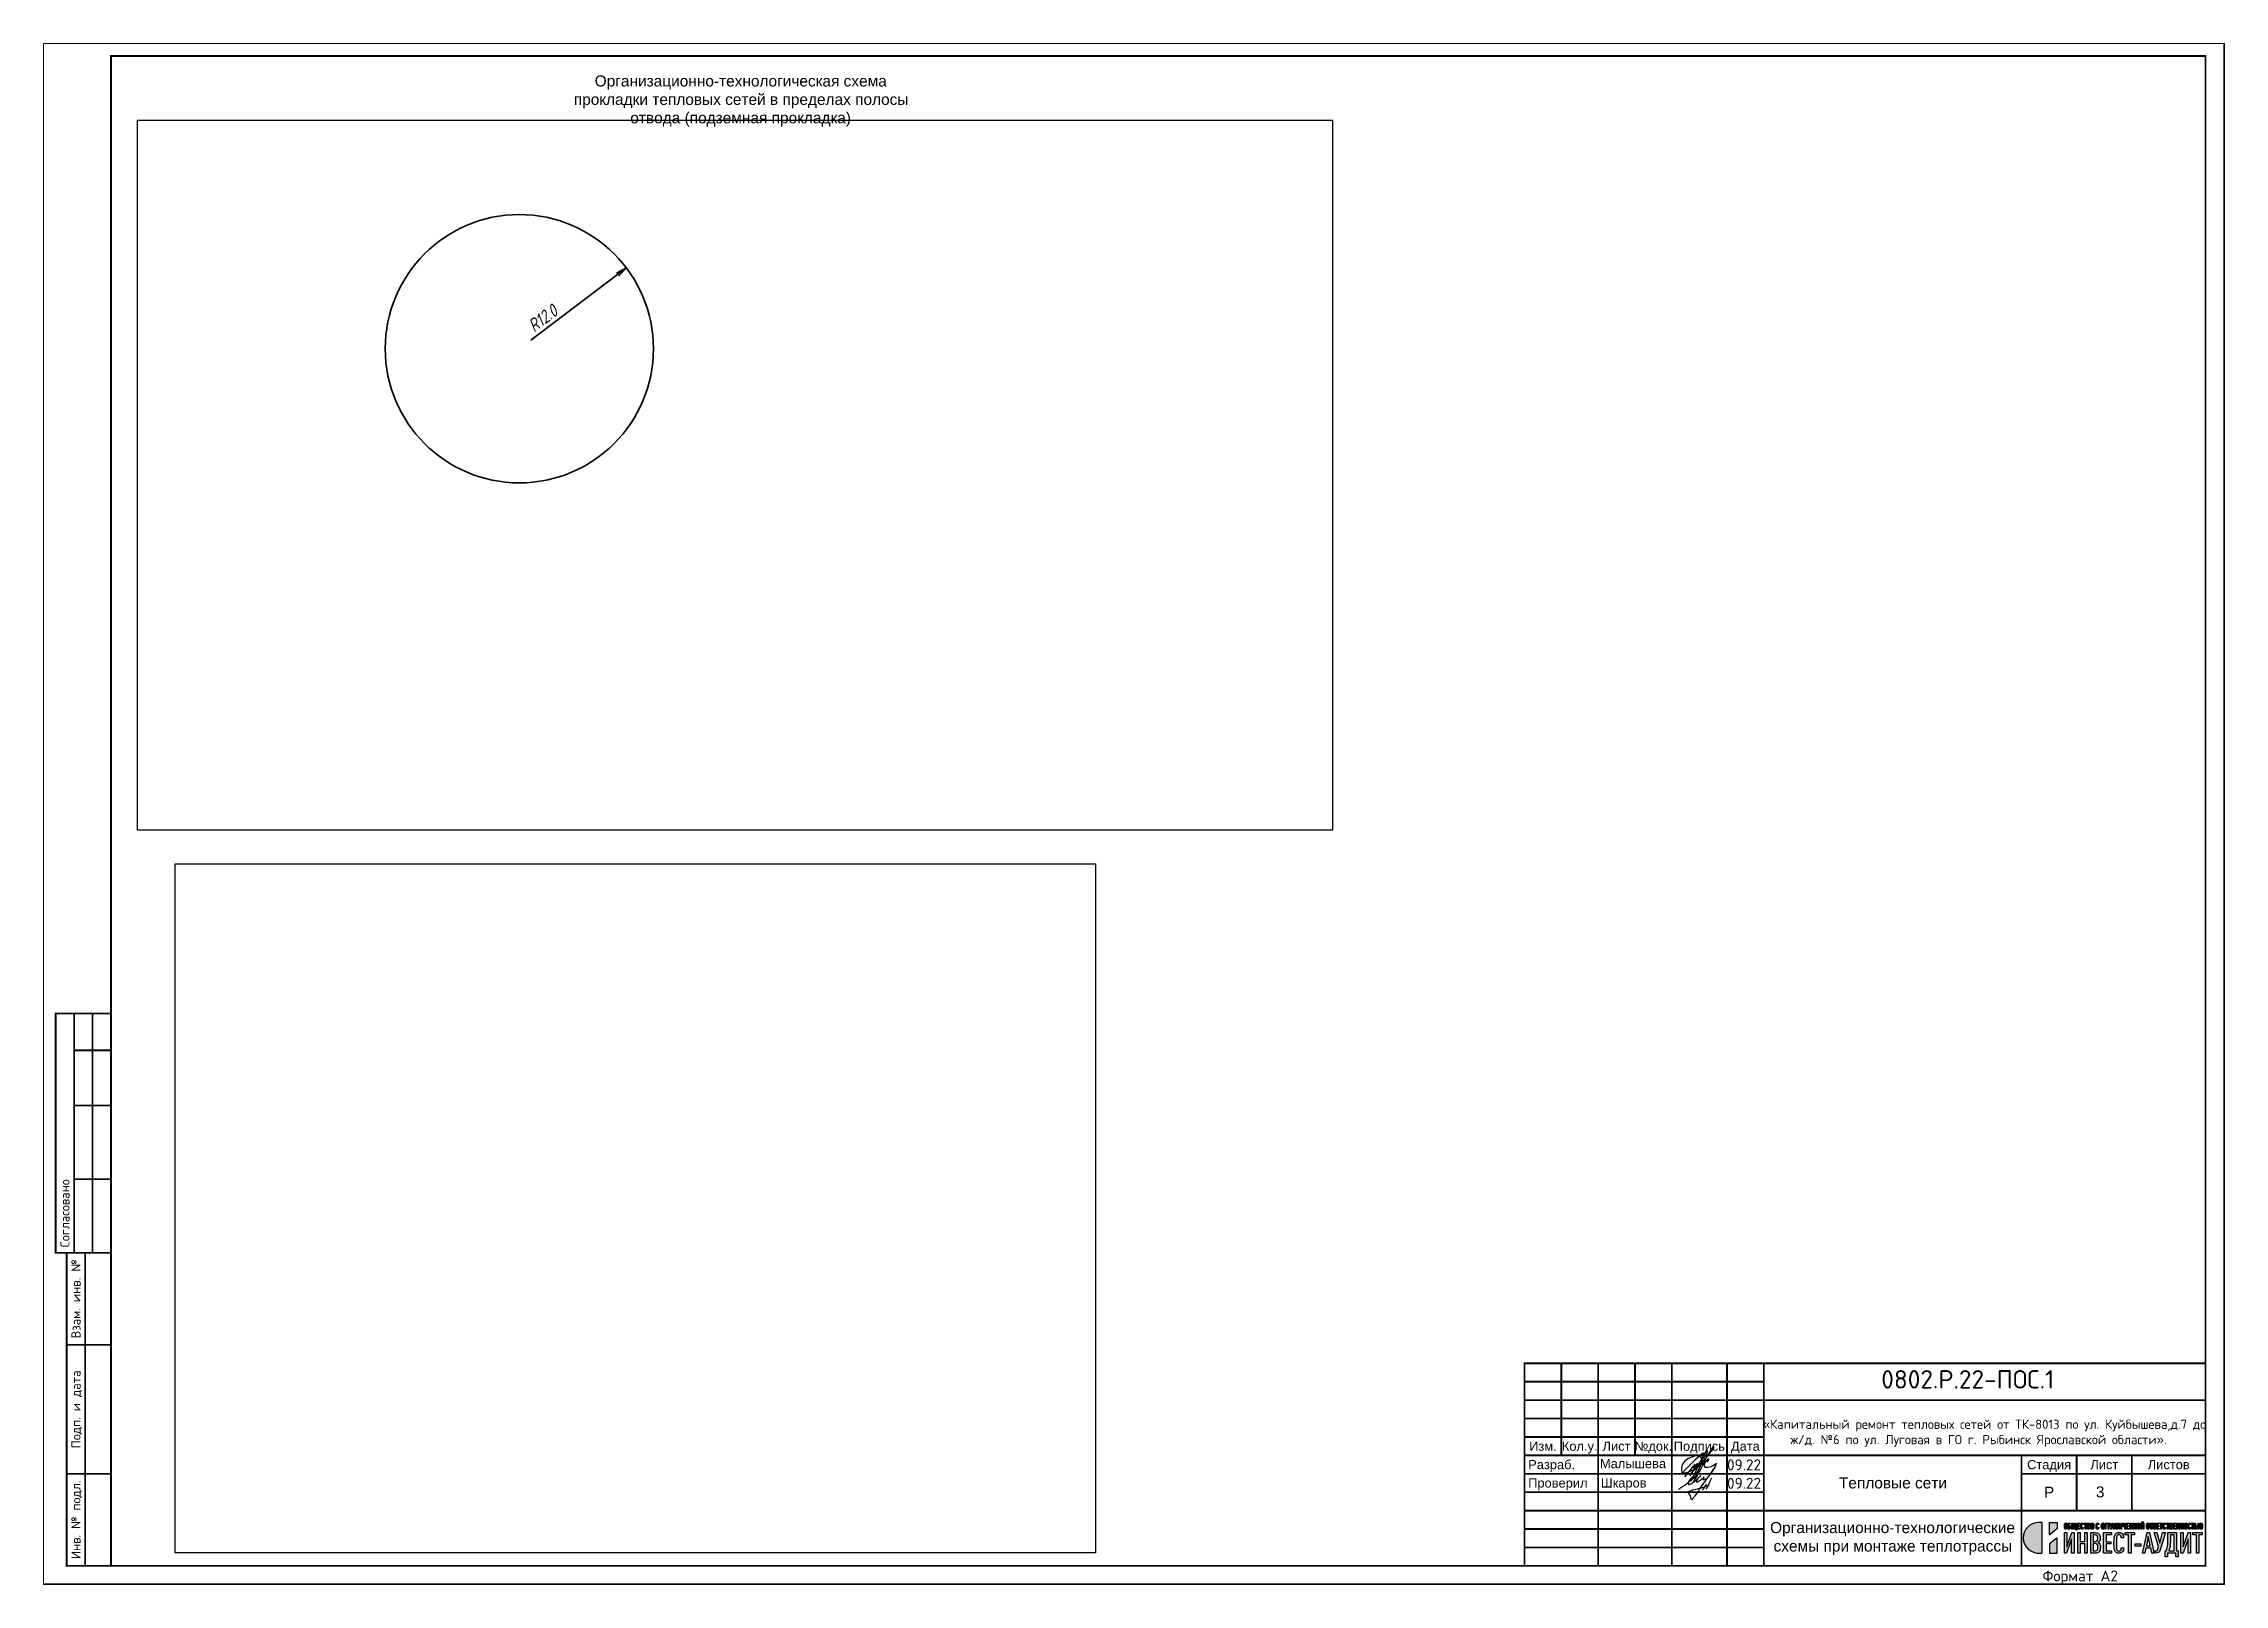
# Paper-space layout 'ПОС-3_Схемы монтаж' of a CAD drawing. Header units: millimetres. Extents: x 0 to 592, y 0 to 418.
# The model-space entities are those that its viewports show. They can reach past a viewport. Long polylines and large blocks are cut down to what shows.
import ezdxf
from ezdxf.enums import TextEntityAlignment as Align

# ---------------------------------------------------------------- set-up
doc = ezdxf.new("R2010")
doc.units = ezdxf.units.MM
for name, color, linetype in [('layer 1', 7, 'Continuous'), ('ПОС', 7, 'Continuous'), ('рамка', 7, 'Continuous')]:
    doc.layers.add(name, color=color, linetype=linetype)
for name, color, linetype, lineweight in [('Объекты проект.', 1, 'Continuous', 80), ('ПОС_зоны', 5, 'Continuous', 35), ('Размерный', 4, 'Continuous', 30), ('Размеры на чертеже', 250, 'Continuous', 25)]:
    doc.layers.add(name, color=color, linetype=linetype, lineweight=lineweight)
doc.styles.add('-ISOCPEUR-', font='isocpeur.ttf')
doc.styles.add('GOST', font='gost.shx', dxfattribs={"oblique": 15})
doc.styles.get("Standard").update_dxf_attribs({"font": 'arial.ttf'})
doc.dimstyles.new('М 1 к 100', dxfattribs={"dimtxt": 3.5, "dimasz": 3, "dimexe": 1.25, "dimexo": 0, "dimgap": 1, "dimtad": 1, "dimdec": 0, "dimlfac": 100, "dimtxsty": 'GOST', "dimblk": 'OBLIQUE', "dimcen": 5, "dimclrd": 256, "dimclre": 256, "dimclrt": 256, "dimazin": 2, "dimtfac": 1, "dimtdec": 0, "dimtmove": 0, "dimatfit": 3, "dimldrblk": 'NONE', "dimfxl": 0, "dimlwd": -1, "dimlwe": -1, "dimarcsym": 0})
picture_1 = doc.add_image_def('image4.jpg', size_in_pixel=(5629, 4404))
picture_2 = doc.add_image_def('image5.jpg', size_in_pixel=(977, 731))
pattern_1 = [(0, (-263.652, -82.413), (0, 6.985), [5.08, -1.905]), (90, (-263.652, -82.413), (-6.985, 4e-16), [5.08, -1.905])]
pattern_2 = [(0, (-4, -4), (0, 6.985), [5.08, -1.905]), (90, (-4, -4), (-6.985, 4e-16), [5.08, -1.905])]
pattern_3 = [(0, (-209.8246, 98.09), (0, 6.985), [5.08, -1.905]), (90, (-209.8246, 98.09), (-6.985, 4e-16), [5.08, -1.905])]

psp = doc.layouts.new('ПОС-3_Схемы монтаж')

# ---------------------------------------------------------------- texts
at = {"layer": 'ПОС', "color": 1, "lineweight": 30, "insert": (141.775, 409.775), "char_height": 3, "attachment_point": 1}
psp.add_mtext_dynamic_manual_height_columns('\\pi7.93149;{\\C256;Организационно-технологическая схема \\P\\pi2.25175;прокладки тепловых сетей в пределах полосы \\P\\pi17.59452;отвода (подземная прокладка)}', width=94.84729, gutter_width=1, heights=[0], dxfattribs=at)

msp = doc.modelspace()

# ---------------------------------------------------------------- texts
at = {"insert": (3410.814, 1231.832), "char_height": 5, "width": 38.55785, "attachment_point": 1, "style": '-ISOCPEUR-'}
msp.add_mtext('0802.Р.22-ПОС.1', dxfattribs=at)
at = {"layer": 'Размерный', "color": 0, "style": '-ISOCPEUR-'}
for p in [(3368.912, 1204.599), (3368.912, 1199.599)]:
    msp.add_text('09.22', height=3, dxfattribs=at).set_placement(p)

# ---------------------------------------------------------------- blocks, each defined once
blk = doc.blocks.new('_Open')
at = {"color": 0, "linetype": 'ByBlock', "lineweight": -2}
for p, q in [((-1, 0.17), (0, 0)), ((-1, -0.17), (0, 0)), ((0, 0), (-1, 0))]:
    blk.add_line(p, q, dxfattribs=at)
blk = doc.blocks.new('*D339')
at = {"layer": 'Defpoints', "color": 0, "lineweight": 35, "transparency": 16777216}
for p in [(158.3, 357.52), (129.24, 335.56)]:
    blk.add_point(p, dxfattribs=at)
at = {"layer": 'ПОС_зоны', "transparency": 16777216}
blk.add_line((132.35, 337.91), (155.9, 355.71), dxfattribs=at)
at = {"layer": 'ПОС_зоны', "transparency": 16777216, "xscale": 3, "yscale": 3, "zscale": 3, "rotation": 37.07502088873139}
blk.add_blockref('_Open', (158.3, 357.52), dxfattribs=at)
at = {"layer": 'ПОС_зоны', "transparency": 16777216, "insert": (135.57, 343.8), "char_height": 3.5, "attachment_point": 5, "rotation": 37.07502, "style": 'GOST'}
blk.add_mtext('R12.0', dxfattribs=at)
blk = doc.blocks.new('_None')
blk = doc.blocks.new('Лого')
h = blk.add_hatch(color=151)
h.set_gradient(color1=(158, 191, 227), color2=(46, 54, 92), tint=1, name='HEMISPHERICAL')
edge = h.paths.add_edge_path()
edge.add_spline(control_points=[(0.35, 0.49), (-0.19, 0.45), (-0.66, 0.87), (-0.66, 1.41), (-0.66, 1.41), (-0.66, 1.92), (-0.24, 2.34), (0.27, 2.34), (0.27, 2.34), (0.27, 2.34), (0.47, 2.34), (0.47, 2.34), (0.47, 2.34), (0.48, 2.34), (0.48, 2.33), (0.48, 2.33), (0.48, 2.33), (0.48, 2.33), (0.48, 0.51), (0.48, 0.51), (0.48, 0.51), (0.48, 0.5), (0.48, 0.49), (0.47, 0.49), (0.47, 0.49), (0.47, 0.49), (0.35, 0.49), (0.35, 0.49), (0.35, 0.49), (0.35, 0.49), (0.35, 0.49), (0.35, 0.49)], knot_values=[0, 0, 0, 0, 0.111111, 0.111111, 0.111111, 0.111121, 0.222222, 0.222222, 0.222222, 0.222232, 0.333333, 0.333333, 0.333333, 0.333344, 0.444444, 0.444444, 0.444444, 0.444455, 0.555556, 0.555556, 0.555556, 0.555566, 0.666667, 0.666667, 0.666667, 0.666677, 0.777778, 0.777778, 0.777778, 0.777788, 1, 1, 1, 1], degree=3, periodic=0)
edge = h.paths.add_edge_path()
edge.add_spline(control_points=[(0.96, 1.6), (0.96, 1.6), (1.39, 1.97), (1.39, 1.97), (1.39, 1.97), (1.39, 1.97), (1.39, 1.97), (1.39, 1.98), (1.39, 1.98), (1.39, 1.98), (1.39, 2.33), (1.39, 2.33), (1.39, 2.33), (1.39, 2.33), (1.38, 2.34), (1.38, 2.34), (1.38, 2.34), (1.38, 2.34), (0.95, 2.34), (0.95, 2.34), (0.95, 2.34), (0.94, 2.34), (0.93, 2.33), (0.93, 2.33), (0.93, 2.33), (0.93, 2.33), (0.93, 1.61), (0.93, 1.61), (0.93, 1.61), (0.93, 1.61), (0.94, 1.6), (0.94, 1.6), (0.94, 1.6), (0.95, 1.6), (0.95, 1.6), (0.96, 1.6)], knot_values=[0, 0, 0, 0, 0.1, 0.1, 0.1, 0.10001, 0.2, 0.2, 0.2, 0.20001, 0.3, 0.3, 0.3, 0.30001, 0.4, 0.4, 0.4, 0.40001, 0.5, 0.5, 0.5, 0.50001, 0.6, 0.6, 0.6, 0.60001, 0.7, 0.7, 0.7, 0.70001, 0.8, 0.8, 0.8, 0.80001, 1, 1, 1, 1], degree=3, periodic=0)
edge = h.paths.add_edge_path()
edge.add_spline(control_points=[(0.94, 1.06), (0.94, 1.06), (1.37, 1.4), (1.37, 1.4), (1.37, 1.4), (1.37, 1.4), (1.38, 1.4), (1.38, 1.4), (1.38, 1.4), (1.39, 1.4), (1.39, 1.4), (1.39, 1.39), (1.39, 1.39), (1.39, 1.39), (1.39, 0.51), (1.39, 0.51), (1.39, 0.51), (1.39, 0.5), (1.38, 0.49), (1.38, 0.49), (1.38, 0.49), (1.38, 0.49), (0.95, 0.49), (0.95, 0.49), (0.95, 0.49), (0.94, 0.49), (0.93, 0.5), (0.93, 0.51), (0.93, 0.51), (0.93, 0.51), (0.93, 1.05), (0.93, 1.05), (0.93, 1.05), (0.93, 1.05), (0.94, 1.06), (0.94, 1.06)], knot_values=[0, 0, 0, 0, 0.1, 0.1, 0.1, 0.10001, 0.2, 0.2, 0.2, 0.20001, 0.3, 0.3, 0.3, 0.30001, 0.4, 0.4, 0.4, 0.40001, 0.5, 0.5, 0.5, 0.50001, 0.6, 0.6, 0.6, 0.60001, 0.7, 0.7, 0.7, 0.70001, 0.8, 0.8, 0.8, 0.80001, 1, 1, 1, 1], degree=3, periodic=0)
at = {"true_color": 0x2e365c}
h = blk.add_hatch(color=159, dxfattribs=at)
h.dxf.hatch_style = 1
edge = h.paths.add_edge_path()
edge.add_spline(control_points=[(10.17, 1.59), (10.17, 1.59), (10.17, 1.73), (10.17, 1.73), (10.17, 1.73), (10.17, 1.73), (9.6, 1.73), (9.6, 1.73), (9.6, 1.73), (9.6, 1.73), (9.6, 1.59), (9.6, 1.59), (9.6, 1.59), (9.6, 1.59), (9.81, 1.59), (9.81, 1.59), (9.81, 1.59), (9.81, 1.59), (9.81, 0.49), (9.81, 0.49), (9.81, 0.49), (9.81, 0.49), (9.96, 0.49), (9.96, 0.49), (9.96, 0.49), (9.96, 0.49), (9.96, 1.59), (9.96, 1.59), (9.96, 1.59), (9.96, 1.59), (10.17, 1.59), (10.17, 1.59)], knot_values=[0, 0, 0, 0, 0.111111, 0.111111, 0.111111, 0.111121, 0.222222, 0.222222, 0.222222, 0.222232, 0.333333, 0.333333, 0.333333, 0.333344, 0.444444, 0.444444, 0.444444, 0.444455, 0.555556, 0.555556, 0.555556, 0.555566, 0.666667, 0.666667, 0.666667, 0.666677, 0.777778, 0.777778, 0.777778, 0.777788, 1, 1, 1, 1], degree=3, periodic=0)
edge = h.paths.add_edge_path()
edge.add_spline(control_points=[(9.46, 0.49), (9.46, 0.49), (9.46, 1.73), (9.46, 1.73), (9.46, 1.73), (9.46, 1.73), (9.32, 1.73), (9.32, 1.73), (9.32, 1.73), (9.32, 1.73), (9.02, 0.87), (9.02, 0.87), (9.02, 0.87), (9.02, 0.87), (9.02, 1.73), (9.02, 1.73), (9.02, 1.73), (9.02, 1.73), (8.87, 1.73), (8.87, 1.73), (8.87, 1.73), (8.87, 1.73), (8.87, 0.49), (8.87, 0.49), (8.87, 0.49), (8.87, 0.49), (9.01, 0.49), (9.01, 0.49), (9.01, 0.49), (9.01, 0.49), (9.31, 1.35), (9.31, 1.35), (9.31, 1.35), (9.31, 1.35), (9.31, 0.49), (9.31, 0.49), (9.31, 0.49), (9.31, 0.49), (9.46, 0.49), (9.46, 0.49)], knot_values=[0, 0, 0, 0, 0.090909, 0.090909, 0.090909, 0.090919, 0.181818, 0.181818, 0.181818, 0.181828, 0.272727, 0.272727, 0.272727, 0.272738, 0.363636, 0.363636, 0.363636, 0.363647, 0.454545, 0.454545, 0.454545, 0.454556, 0.545455, 0.545455, 0.545455, 0.545465, 0.636364, 0.636364, 0.636364, 0.636374, 0.727273, 0.727273, 0.727273, 0.727283, 0.818182, 0.818182, 0.818182, 0.818192, 1, 1, 1, 1], degree=3, periodic=0)
edge = h.paths.add_edge_path(flags=16)
edge.add_spline(control_points=[(8.46, 0.63), (8.46, 0.63), (8.15, 0.63), (8.15, 0.63), (8.15, 0.63), (8.21, 0.79), (8.24, 0.97), (8.24, 1.2), (8.24, 1.2), (8.24, 1.2), (8.24, 1.59), (8.24, 1.59), (8.24, 1.59), (8.24, 1.59), (8.46, 1.59), (8.46, 1.59), (8.46, 1.59), (8.46, 1.59), (8.46, 0.63), (8.46, 0.63)], knot_values=[0, 0, 0, 0, 0.166667, 0.166667, 0.166667, 0.166677, 0.333333, 0.333333, 0.333333, 0.333344, 0.5, 0.5, 0.5, 0.50001, 0.666667, 0.666667, 0.666667, 0.666677, 1, 1, 1, 1], degree=3, periodic=0)
edge = h.paths.add_edge_path()
edge.add_spline(control_points=[(8.71, 0.27), (8.71, 0.27), (8.71, 0.63), (8.71, 0.63), (8.71, 0.63), (8.71, 0.63), (8.61, 0.63), (8.61, 0.63), (8.61, 0.63), (8.61, 0.63), (8.61, 1.73), (8.61, 1.73), (8.61, 1.73), (8.61, 1.73), (8.09, 1.73), (8.09, 1.73), (8.09, 1.73), (8.09, 1.73), (8.09, 1.23), (8.09, 1.23), (8.09, 1.23), (8.09, 0.99), (8.06, 0.79), (7.99, 0.63), (7.99, 0.63), (7.99, 0.63), (7.92, 0.63), (7.92, 0.63), (7.92, 0.63), (7.92, 0.63), (7.92, 0.27), (7.92, 0.27), (7.92, 0.27), (7.92, 0.27), (8.06, 0.27), (8.06, 0.27), (8.06, 0.27), (8.06, 0.27), (8.06, 0.49), (8.06, 0.49), (8.06, 0.49), (8.06, 0.49), (8.57, 0.49), (8.57, 0.49), (8.57, 0.49), (8.57, 0.49), (8.57, 0.27), (8.57, 0.27), (8.57, 0.27), (8.57, 0.27), (8.71, 0.27), (8.71, 0.27)], knot_values=[0, 0, 0, 0, 0.071429, 0.071429, 0.071429, 0.071439, 0.142857, 0.142857, 0.142857, 0.142867, 0.214286, 0.214286, 0.214286, 0.214296, 0.285714, 0.285714, 0.285714, 0.285725, 0.357143, 0.357143, 0.357143, 0.357153, 0.428571, 0.428571, 0.428571, 0.428582, 0.5, 0.5, 0.5, 0.50001, 0.571429, 0.571429, 0.571429, 0.571439, 0.642857, 0.642857, 0.642857, 0.642867, 0.714286, 0.714286, 0.714286, 0.714296, 0.785714, 0.785714, 0.785714, 0.785725, 0.857143, 0.857143, 0.857143, 0.857153, 1, 1, 1, 1], degree=3, periodic=0)
edge = h.paths.add_edge_path()
edge.add_spline(control_points=[(7.94, 1.73), (7.94, 1.73), (7.77, 1.73), (7.77, 1.73), (7.77, 1.73), (7.77, 1.73), (7.61, 1.1), (7.61, 1.1), (7.61, 1.1), (7.61, 1.1), (7.43, 1.73), (7.43, 1.73), (7.43, 1.73), (7.43, 1.73), (7.27, 1.73), (7.27, 1.73), (7.27, 1.73), (7.27, 1.73), (7.53, 0.89), (7.53, 0.89), (7.53, 0.89), (7.53, 0.89), (7.49, 0.75), (7.49, 0.75), (7.49, 0.75), (7.46, 0.65), (7.43, 0.63), (7.33, 0.63), (7.33, 0.63), (7.33, 0.63), (7.33, 0.49), (7.33, 0.49), (7.33, 0.49), (7.5, 0.49), (7.57, 0.52), (7.62, 0.69), (7.62, 0.69), (7.62, 0.69), (7.94, 1.73), (7.94, 1.73)], knot_values=[0, 0, 0, 0, 0.090909, 0.090909, 0.090909, 0.090919, 0.181818, 0.181818, 0.181818, 0.181828, 0.272727, 0.272727, 0.272727, 0.272738, 0.363636, 0.363636, 0.363636, 0.363647, 0.454545, 0.454545, 0.454545, 0.454556, 0.545455, 0.545455, 0.545455, 0.545465, 0.636364, 0.636364, 0.636364, 0.636374, 0.727273, 0.727273, 0.727273, 0.727283, 0.818182, 0.818182, 0.818182, 0.818192, 1, 1, 1, 1], degree=3, periodic=0)
edge = h.paths.add_edge_path(flags=16)
edge.add_spline(control_points=[(7.02, 0.92), (7.02, 0.92), (6.79, 0.92), (6.79, 0.92), (6.79, 0.92), (6.79, 0.92), (6.9, 1.49), (6.9, 1.49), (6.9, 1.49), (6.9, 1.49), (7.02, 0.92), (7.02, 0.92)], knot_values=[0, 0, 0, 0, 0.25, 0.25, 0.25, 0.25001, 0.5, 0.5, 0.5, 0.50001, 1, 1, 1, 1], degree=3, periodic=0)
edge = h.paths.add_edge_path()
edge.add_spline(control_points=[(7.26, 0.49), (7.26, 0.49), (6.98, 1.73), (6.98, 1.73), (6.98, 1.73), (6.98, 1.73), (6.83, 1.73), (6.83, 1.73), (6.83, 1.73), (6.83, 1.73), (6.55, 0.49), (6.55, 0.49), (6.55, 0.49), (6.55, 0.49), (6.7, 0.49), (6.7, 0.49), (6.7, 0.49), (6.7, 0.49), (6.76, 0.78), (6.76, 0.78), (6.76, 0.78), (6.76, 0.78), (7.05, 0.78), (7.05, 0.78), (7.05, 0.78), (7.05, 0.78), (7.11, 0.49), (7.11, 0.49), (7.11, 0.49), (7.11, 0.49), (7.26, 0.49), (7.26, 0.49)], knot_values=[0, 0, 0, 0, 0.111111, 0.111111, 0.111111, 0.111121, 0.222222, 0.222222, 0.222222, 0.222232, 0.333333, 0.333333, 0.333333, 0.333344, 0.444444, 0.444444, 0.444444, 0.444455, 0.555556, 0.555556, 0.555556, 0.555566, 0.666667, 0.666667, 0.666667, 0.666677, 0.777778, 0.777778, 0.777778, 0.777788, 1, 1, 1, 1], degree=3, periodic=0)
edge = h.paths.add_edge_path()
edge.add_spline(control_points=[(6.45, 0.91), (6.45, 0.91), (6.45, 1.05), (6.45, 1.05), (6.45, 1.05), (6.45, 1.05), (6.11, 1.05), (6.11, 1.05), (6.11, 1.05), (6.11, 1.05), (6.11, 0.91), (6.11, 0.91), (6.11, 0.91), (6.11, 0.91), (6.45, 0.91), (6.45, 0.91)], knot_values=[0, 0, 0, 0, 0.2, 0.2, 0.2, 0.20001, 0.4, 0.4, 0.4, 0.40001, 0.6, 0.6, 0.6, 0.60001, 1, 1, 1, 1], degree=3, periodic=0)
edge = h.paths.add_edge_path()
edge.add_spline(control_points=[(6.07, 1.59), (6.07, 1.59), (6.07, 1.73), (6.07, 1.73), (6.07, 1.73), (6.07, 1.73), (5.51, 1.73), (5.51, 1.73), (5.51, 1.73), (5.51, 1.73), (5.51, 1.59), (5.51, 1.59), (5.51, 1.59), (5.51, 1.59), (5.71, 1.59), (5.71, 1.59), (5.71, 1.59), (5.71, 1.59), (5.71, 0.49), (5.71, 0.49), (5.71, 0.49), (5.71, 0.49), (5.86, 0.49), (5.86, 0.49), (5.86, 0.49), (5.86, 0.49), (5.86, 1.59), (5.86, 1.59), (5.86, 1.59), (5.86, 1.59), (6.07, 1.59), (6.07, 1.59)], knot_values=[0, 0, 0, 0, 0.111111, 0.111111, 0.111111, 0.111121, 0.222222, 0.222222, 0.222222, 0.222232, 0.333333, 0.333333, 0.333333, 0.333344, 0.444444, 0.444444, 0.444444, 0.444455, 0.555556, 0.555556, 0.555556, 0.555566, 0.666667, 0.666667, 0.666667, 0.666677, 0.777778, 0.777778, 0.777778, 0.777788, 1, 1, 1, 1], degree=3, periodic=0)
edge = h.paths.add_edge_path()
edge.add_spline(control_points=[(5.42, 0.8), (5.42, 0.8), (5.27, 0.8), (5.27, 0.8), (5.27, 0.8), (5.27, 0.74), (5.26, 0.69), (5.23, 0.65), (5.23, 0.65), (5.21, 0.63), (5.18, 0.61), (5.14, 0.61), (5.14, 0.61), (5.09, 0.61), (5.05, 0.63), (5.03, 0.66), (5.03, 0.66), (4.99, 0.72), (4.98, 0.82), (4.98, 1.11), (4.98, 1.11), (4.98, 1.4), (4.99, 1.5), (5.03, 1.56), (5.03, 1.56), (5.05, 1.59), (5.09, 1.61), (5.14, 1.61), (5.14, 1.61), (5.18, 1.61), (5.21, 1.59), (5.23, 1.56), (5.23, 1.56), (5.26, 1.53), (5.27, 1.48), (5.27, 1.42), (5.27, 1.42), (5.27, 1.42), (5.42, 1.42), (5.42, 1.42), (5.42, 1.42), (5.42, 1.52), (5.39, 1.61), (5.33, 1.67), (5.33, 1.67), (5.28, 1.72), (5.22, 1.74), (5.14, 1.74), (5.14, 1.74), (5.04, 1.74), (4.97, 1.7), (4.92, 1.65), (4.92, 1.65), (4.84, 1.56), (4.83, 1.45), (4.83, 1.11), (4.83, 1.11), (4.83, 0.77), (4.84, 0.66), (4.92, 0.57), (4.92, 0.57), (4.97, 0.51), (5.04, 0.48), (5.14, 0.48), (5.14, 0.48), (5.22, 0.48), (5.28, 0.5), (5.33, 0.55), (5.33, 0.55), (5.39, 0.6), (5.42, 0.69), (5.42, 0.8)], knot_values=[0, 0, 0, 0, 0.052632, 0.052632, 0.052632, 0.052642, 0.105263, 0.105263, 0.105263, 0.105273, 0.157895, 0.157895, 0.157895, 0.157905, 0.210526, 0.210526, 0.210526, 0.210537, 0.263158, 0.263158, 0.263158, 0.263168, 0.315789, 0.315789, 0.315789, 0.3158, 0.368421, 0.368421, 0.368421, 0.368431, 0.421053, 0.421053, 0.421053, 0.421063, 0.473684, 0.473684, 0.473684, 0.473694, 0.526316, 0.526316, 0.526316, 0.526326, 0.578947, 0.578947, 0.578947, 0.578958, 0.631579, 0.631579, 0.631579, 0.631589, 0.684211, 0.684211, 0.684211, 0.684221, 0.736842, 0.736842, 0.736842, 0.736852, 0.789474, 0.789474, 0.789474, 0.789484, 0.842105, 0.842105, 0.842105, 0.842116, 0.894737, 0.894737, 0.894737, 0.894747, 1, 1, 1, 1], degree=3, periodic=0)
edge = h.paths.add_edge_path()
edge.add_spline(control_points=[(4.68, 0.49), (4.68, 0.49), (4.68, 0.63), (4.68, 0.63), (4.68, 0.63), (4.68, 0.63), (4.35, 0.63), (4.35, 0.63), (4.35, 0.63), (4.35, 0.63), (4.35, 1.05), (4.35, 1.05), (4.35, 1.05), (4.35, 1.05), (4.64, 1.05), (4.64, 1.05), (4.64, 1.05), (4.64, 1.05), (4.64, 1.18), (4.64, 1.18), (4.64, 1.18), (4.64, 1.18), (4.35, 1.18), (4.35, 1.18), (4.35, 1.18), (4.35, 1.18), (4.35, 1.59), (4.35, 1.59), (4.35, 1.59), (4.35, 1.59), (4.68, 1.59), (4.68, 1.59), (4.68, 1.59), (4.68, 1.59), (4.68, 1.73), (4.68, 1.73), (4.68, 1.73), (4.68, 1.73), (4.2, 1.73), (4.2, 1.73), (4.2, 1.73), (4.2, 1.73), (4.2, 0.49), (4.2, 0.49), (4.2, 0.49), (4.2, 0.49), (4.68, 0.49), (4.68, 0.49)], knot_values=[0, 0, 0, 0, 0.076923, 0.076923, 0.076923, 0.076933, 0.153846, 0.153846, 0.153846, 0.153856, 0.230769, 0.230769, 0.230769, 0.230779, 0.307692, 0.307692, 0.307692, 0.307703, 0.384615, 0.384615, 0.384615, 0.384626, 0.461538, 0.461538, 0.461538, 0.461549, 0.538462, 0.538462, 0.538462, 0.538472, 0.615385, 0.615385, 0.615385, 0.615395, 0.692308, 0.692308, 0.692308, 0.692318, 0.769231, 0.769231, 0.769231, 0.769241, 0.846154, 0.846154, 0.846154, 0.846164, 1, 1, 1, 1], degree=3, periodic=0)
edge = h.paths.add_edge_path(flags=16)
edge.add_spline(control_points=[(3.85, 1.4), (3.85, 1.26), (3.8, 1.2), (3.69, 1.2), (3.69, 1.2), (3.69, 1.2), (3.58, 1.2), (3.58, 1.2), (3.58, 1.2), (3.58, 1.2), (3.58, 1.59), (3.58, 1.59), (3.58, 1.59), (3.58, 1.59), (3.69, 1.59), (3.69, 1.59), (3.69, 1.59), (3.8, 1.59), (3.85, 1.54), (3.85, 1.4)], knot_values=[0, 0, 0, 0, 0.166667, 0.166667, 0.166667, 0.166677, 0.333333, 0.333333, 0.333333, 0.333344, 0.5, 0.5, 0.5, 0.50001, 0.666667, 0.666667, 0.666667, 0.666677, 1, 1, 1, 1], degree=3, periodic=0)
edge = h.paths.add_edge_path(flags=16)
edge.add_spline(control_points=[(3.86, 0.85), (3.86, 0.68), (3.8, 0.63), (3.69, 0.63), (3.69, 0.63), (3.69, 0.63), (3.58, 0.63), (3.58, 0.63), (3.58, 0.63), (3.58, 0.63), (3.58, 1.07), (3.58, 1.07), (3.58, 1.07), (3.58, 1.07), (3.69, 1.07), (3.69, 1.07), (3.69, 1.07), (3.8, 1.07), (3.86, 1.01), (3.86, 0.85)], knot_values=[0, 0, 0, 0, 0.166667, 0.166667, 0.166667, 0.166677, 0.333333, 0.333333, 0.333333, 0.333344, 0.5, 0.5, 0.5, 0.50001, 0.666667, 0.666667, 0.666667, 0.666677, 1, 1, 1, 1], degree=3, periodic=0)
edge = h.paths.add_edge_path()
edge.add_spline(control_points=[(4.01, 0.84), (4.01, 0.94), (4, 1.03), (3.93, 1.09), (3.93, 1.09), (3.91, 1.11), (3.88, 1.13), (3.85, 1.14), (3.85, 1.14), (3.88, 1.15), (3.9, 1.16), (3.92, 1.18), (3.92, 1.18), (3.99, 1.24), (4, 1.31), (4, 1.4), (4, 1.4), (4, 1.54), (3.98, 1.6), (3.92, 1.65), (3.92, 1.65), (3.87, 1.7), (3.81, 1.73), (3.7, 1.73), (3.7, 1.73), (3.7, 1.73), (3.43, 1.73), (3.43, 1.73), (3.43, 1.73), (3.43, 1.73), (3.43, 0.49), (3.43, 0.49), (3.43, 0.49), (3.43, 0.49), (3.7, 0.49), (3.7, 0.49), (3.7, 0.49), (3.81, 0.49), (3.88, 0.51), (3.93, 0.57), (3.93, 0.57), (3.98, 0.62), (4.01, 0.69), (4.01, 0.84)], knot_values=[0, 0, 0, 0, 0.083333, 0.083333, 0.083333, 0.083344, 0.166667, 0.166667, 0.166667, 0.166677, 0.25, 0.25, 0.25, 0.25001, 0.333333, 0.333333, 0.333333, 0.333344, 0.416667, 0.416667, 0.416667, 0.416677, 0.5, 0.5, 0.5, 0.50001, 0.583333, 0.583333, 0.583333, 0.583344, 0.666667, 0.666667, 0.666667, 0.666677, 0.75, 0.75, 0.75, 0.75001, 0.833333, 0.833333, 0.833333, 0.833344, 1, 1, 1, 1], degree=3, periodic=0)
edge = h.paths.add_edge_path()
edge.add_spline(control_points=[(3.21, 0.49), (3.21, 0.49), (3.21, 1.73), (3.21, 1.73), (3.21, 1.73), (3.21, 1.73), (3.06, 1.73), (3.06, 1.73), (3.06, 1.73), (3.06, 1.73), (3.06, 1.19), (3.06, 1.19), (3.06, 1.19), (3.06, 1.19), (2.79, 1.19), (2.79, 1.19), (2.79, 1.19), (2.79, 1.19), (2.79, 1.73), (2.79, 1.73), (2.79, 1.73), (2.79, 1.73), (2.64, 1.73), (2.64, 1.73), (2.64, 1.73), (2.64, 1.73), (2.64, 0.49), (2.64, 0.49), (2.64, 0.49), (2.64, 0.49), (2.79, 0.49), (2.79, 0.49), (2.79, 0.49), (2.79, 0.49), (2.79, 1.05), (2.79, 1.05), (2.79, 1.05), (2.79, 1.05), (3.06, 1.05), (3.06, 1.05), (3.06, 1.05), (3.06, 1.05), (3.06, 0.49), (3.06, 0.49), (3.06, 0.49), (3.06, 0.49), (3.21, 0.49), (3.21, 0.49)], knot_values=[0, 0, 0, 0, 0.076923, 0.076923, 0.076923, 0.076933, 0.153846, 0.153846, 0.153846, 0.153856, 0.230769, 0.230769, 0.230769, 0.230779, 0.307692, 0.307692, 0.307692, 0.307703, 0.384615, 0.384615, 0.384615, 0.384626, 0.461538, 0.461538, 0.461538, 0.461549, 0.538462, 0.538462, 0.538462, 0.538472, 0.615385, 0.615385, 0.615385, 0.615395, 0.692308, 0.692308, 0.692308, 0.692318, 0.769231, 0.769231, 0.769231, 0.769241, 0.846154, 0.846154, 0.846154, 0.846164, 1, 1, 1, 1], degree=3, periodic=0)
edge = h.paths.add_edge_path()
edge.add_spline(control_points=[(2.42, 0.49), (2.42, 0.49), (2.42, 1.73), (2.42, 1.73), (2.42, 1.73), (2.42, 1.73), (2.28, 1.73), (2.28, 1.73), (2.28, 1.73), (2.28, 1.73), (1.98, 0.87), (1.98, 0.87), (1.98, 0.87), (1.98, 0.87), (1.98, 1.73), (1.98, 1.73), (1.98, 1.73), (1.98, 1.73), (1.83, 1.73), (1.83, 1.73), (1.83, 1.73), (1.83, 1.73), (1.83, 0.49), (1.83, 0.49), (1.83, 0.49), (1.83, 0.49), (1.96, 0.49), (1.96, 0.49), (1.96, 0.49), (1.96, 0.49), (2.27, 1.35), (2.27, 1.35), (2.27, 1.35), (2.27, 1.35), (2.27, 0.49), (2.27, 0.49), (2.27, 0.49), (2.27, 0.49), (2.42, 0.49), (2.42, 0.49)], knot_values=[0, 0, 0, 0, 0.090909, 0.090909, 0.090909, 0.090919, 0.181818, 0.181818, 0.181818, 0.181828, 0.272727, 0.272727, 0.272727, 0.272738, 0.363636, 0.363636, 0.363636, 0.363647, 0.454545, 0.454545, 0.454545, 0.454556, 0.545455, 0.545455, 0.545455, 0.545465, 0.636364, 0.636364, 0.636364, 0.636374, 0.727273, 0.727273, 0.727273, 0.727283, 0.818182, 0.818182, 0.818182, 0.818192, 1, 1, 1, 1], degree=3, periodic=0)
edge = h.paths.add_edge_path(flags=16)
edge.add_spline(control_points=[(10.15, 2.12), (10.15, 2.03), (10.15, 2.01), (10.13, 1.99), (10.13, 1.99), (10.13, 1.98), (10.12, 1.97), (10.11, 1.97), (10.11, 1.97), (10.09, 1.97), (10.08, 1.98), (10.08, 1.99), (10.08, 1.99), (10.06, 2.01), (10.06, 2.03), (10.06, 2.12), (10.06, 2.12), (10.06, 2.21), (10.06, 2.24), (10.08, 2.25), (10.08, 2.25), (10.08, 2.26), (10.09, 2.27), (10.11, 2.27), (10.11, 2.27), (10.12, 2.27), (10.13, 2.26), (10.13, 2.25), (10.13, 2.25), (10.15, 2.24), (10.15, 2.21), (10.15, 2.12)], knot_values=[0, 0, 0, 0, 0.111111, 0.111111, 0.111111, 0.111121, 0.222222, 0.222222, 0.222222, 0.222232, 0.333333, 0.333333, 0.333333, 0.333344, 0.444444, 0.444444, 0.444444, 0.444455, 0.555556, 0.555556, 0.555556, 0.555566, 0.666667, 0.666667, 0.666667, 0.666677, 0.777778, 0.777778, 0.777778, 0.777788, 1, 1, 1, 1], degree=3, periodic=0)
edge = h.paths.add_edge_path()
edge.add_spline(control_points=[(9.97, 1.94), (9.97, 1.94), (9.97, 2.1), (9.97, 2.1), (9.97, 2.1), (9.97, 2.1), (10.02, 2.1), (10.02, 2.1), (10.02, 2.1), (10.02, 2.02), (10.02, 1.99), (10.04, 1.96), (10.04, 1.96), (10.06, 1.95), (10.08, 1.94), (10.11, 1.94), (10.11, 1.94), (10.13, 1.94), (10.15, 1.95), (10.17, 1.96), (10.17, 1.96), (10.19, 1.99), (10.19, 2.02), (10.19, 2.12), (10.19, 2.12), (10.19, 2.22), (10.19, 2.25), (10.17, 2.28), (10.17, 2.28), (10.15, 2.29), (10.13, 2.31), (10.11, 2.31), (10.11, 2.31), (10.08, 2.31), (10.06, 2.29), (10.04, 2.28), (10.04, 2.28), (10.02, 2.25), (10.02, 2.23), (10.02, 2.14), (10.02, 2.14), (10.02, 2.14), (9.97, 2.14), (9.97, 2.14), (9.97, 2.14), (9.97, 2.14), (9.97, 2.3), (9.97, 2.3), (9.97, 2.3), (9.97, 2.3), (9.93, 2.3), (9.93, 2.3), (9.93, 2.3), (9.93, 2.3), (9.93, 1.94), (9.93, 1.94), (9.93, 1.94), (9.93, 1.94), (9.97, 1.94), (9.97, 1.94)], knot_values=[0, 0, 0, 0, 0.0625, 0.0625, 0.0625, 0.06251, 0.125, 0.125, 0.125, 0.12501, 0.1875, 0.1875, 0.1875, 0.18751, 0.25, 0.25, 0.25, 0.25001, 0.3125, 0.3125, 0.3125, 0.31251, 0.375, 0.375, 0.375, 0.37501, 0.4375, 0.4375, 0.4375, 0.43751, 0.5, 0.5, 0.5, 0.50001, 0.5625, 0.5625, 0.5625, 0.56251, 0.625, 0.625, 0.625, 0.62501, 0.6875, 0.6875, 0.6875, 0.68751, 0.75, 0.75, 0.75, 0.75001, 0.8125, 0.8125, 0.8125, 0.81251, 0.875, 0.875, 0.875, 0.87501, 1, 1, 1, 1], degree=3, periodic=0)
edge = h.paths.add_edge_path(flags=16)
edge.add_spline(control_points=[(9.83, 2.05), (9.83, 2), (9.82, 1.98), (9.79, 1.98), (9.79, 1.98), (9.79, 1.98), (9.75, 1.98), (9.75, 1.98), (9.75, 1.98), (9.75, 1.98), (9.75, 2.11), (9.75, 2.11), (9.75, 2.11), (9.75, 2.11), (9.79, 2.11), (9.79, 2.11), (9.79, 2.11), (9.82, 2.11), (9.83, 2.09), (9.83, 2.05)], knot_values=[0, 0, 0, 0, 0.166667, 0.166667, 0.166667, 0.166677, 0.333333, 0.333333, 0.333333, 0.333344, 0.5, 0.5, 0.5, 0.50001, 0.666667, 0.666667, 0.666667, 0.666677, 1, 1, 1, 1], degree=3, periodic=0)
edge = h.paths.add_edge_path()
edge.add_spline(control_points=[(9.88, 2.05), (9.88, 2.13), (9.85, 2.15), (9.79, 2.15), (9.79, 2.15), (9.79, 2.15), (9.75, 2.15), (9.75, 2.15), (9.75, 2.15), (9.75, 2.15), (9.75, 2.3), (9.75, 2.3), (9.75, 2.3), (9.75, 2.3), (9.71, 2.3), (9.71, 2.3), (9.71, 2.3), (9.71, 2.3), (9.71, 1.94), (9.71, 1.94), (9.71, 1.94), (9.71, 1.94), (9.79, 1.94), (9.79, 1.94), (9.79, 1.94), (9.85, 1.94), (9.88, 1.97), (9.88, 2.05)], knot_values=[0, 0, 0, 0, 0.125, 0.125, 0.125, 0.12501, 0.25, 0.25, 0.25, 0.25001, 0.375, 0.375, 0.375, 0.37501, 0.5, 0.5, 0.5, 0.50001, 0.625, 0.625, 0.625, 0.62501, 0.75, 0.75, 0.75, 0.75001, 1, 1, 1, 1], degree=3, periodic=0)
edge = h.paths.add_edge_path()
edge.add_spline(control_points=[(9.67, 2.26), (9.67, 2.26), (9.67, 2.3), (9.67, 2.3), (9.67, 2.3), (9.67, 2.3), (9.5, 2.3), (9.5, 2.3), (9.5, 2.3), (9.5, 2.3), (9.5, 2.26), (9.5, 2.26), (9.5, 2.26), (9.5, 2.26), (9.56, 2.26), (9.56, 2.26), (9.56, 2.26), (9.56, 2.26), (9.56, 1.94), (9.56, 1.94), (9.56, 1.94), (9.56, 1.94), (9.61, 1.94), (9.61, 1.94), (9.61, 1.94), (9.61, 1.94), (9.61, 2.26), (9.61, 2.26), (9.61, 2.26), (9.61, 2.26), (9.67, 2.26), (9.67, 2.26)], knot_values=[0, 0, 0, 0, 0.111111, 0.111111, 0.111111, 0.111121, 0.222222, 0.222222, 0.222222, 0.222232, 0.333333, 0.333333, 0.333333, 0.333344, 0.444444, 0.444444, 0.444444, 0.444455, 0.555556, 0.555556, 0.555556, 0.555566, 0.666667, 0.666667, 0.666667, 0.666677, 0.777778, 0.777778, 0.777778, 0.777788, 1, 1, 1, 1], degree=3, periodic=0)
edge = h.paths.add_edge_path()
edge.add_spline(control_points=[(9.48, 2.03), (9.48, 2.03), (9.43, 2.03), (9.43, 2.03), (9.43, 2.03), (9.43, 2.01), (9.43, 2), (9.42, 1.99), (9.42, 1.99), (9.42, 1.98), (9.41, 1.97), (9.39, 1.97), (9.39, 1.97), (9.38, 1.97), (9.37, 1.98), (9.36, 1.99), (9.36, 1.99), (9.35, 2.01), (9.35, 2.03), (9.35, 2.12), (9.35, 2.12), (9.35, 2.21), (9.35, 2.24), (9.36, 2.25), (9.36, 2.25), (9.37, 2.26), (9.38, 2.27), (9.39, 2.27), (9.39, 2.27), (9.41, 2.27), (9.42, 2.26), (9.42, 2.25), (9.42, 2.25), (9.43, 2.24), (9.43, 2.23), (9.43, 2.21), (9.43, 2.21), (9.43, 2.21), (9.48, 2.21), (9.48, 2.21), (9.48, 2.21), (9.48, 2.24), (9.47, 2.27), (9.45, 2.28), (9.45, 2.28), (9.44, 2.3), (9.42, 2.31), (9.39, 2.31), (9.39, 2.31), (9.36, 2.31), (9.34, 2.29), (9.33, 2.28), (9.33, 2.28), (9.31, 2.25), (9.3, 2.22), (9.3, 2.12), (9.3, 2.12), (9.3, 2.02), (9.31, 1.99), (9.33, 1.96), (9.33, 1.96), (9.34, 1.95), (9.36, 1.94), (9.39, 1.94), (9.39, 1.94), (9.42, 1.94), (9.43, 1.94), (9.45, 1.96), (9.45, 1.96), (9.47, 1.97), (9.48, 2), (9.48, 2.03)], knot_values=[0, 0, 0, 0, 0.052632, 0.052632, 0.052632, 0.052642, 0.105263, 0.105263, 0.105263, 0.105273, 0.157895, 0.157895, 0.157895, 0.157905, 0.210526, 0.210526, 0.210526, 0.210537, 0.263158, 0.263158, 0.263158, 0.263168, 0.315789, 0.315789, 0.315789, 0.3158, 0.368421, 0.368421, 0.368421, 0.368431, 0.421053, 0.421053, 0.421053, 0.421063, 0.473684, 0.473684, 0.473684, 0.473694, 0.526316, 0.526316, 0.526316, 0.526326, 0.578947, 0.578947, 0.578947, 0.578958, 0.631579, 0.631579, 0.631579, 0.631589, 0.684211, 0.684211, 0.684211, 0.684221, 0.736842, 0.736842, 0.736842, 0.736852, 0.789474, 0.789474, 0.789474, 0.789484, 0.842105, 0.842105, 0.842105, 0.842116, 0.894737, 0.894737, 0.894737, 0.894747, 1, 1, 1, 1], degree=3, periodic=0)
edge = h.paths.add_edge_path(flags=16)
edge.add_spline(control_points=[(9.21, 2.12), (9.21, 2.03), (9.21, 2.01), (9.2, 1.99), (9.2, 1.99), (9.19, 1.98), (9.18, 1.97), (9.17, 1.97), (9.17, 1.97), (9.15, 1.97), (9.14, 1.98), (9.14, 1.99), (9.14, 1.99), (9.13, 2.01), (9.12, 2.03), (9.12, 2.12), (9.12, 2.12), (9.12, 2.21), (9.13, 2.24), (9.14, 2.25), (9.14, 2.25), (9.14, 2.26), (9.15, 2.27), (9.17, 2.27), (9.17, 2.27), (9.18, 2.27), (9.19, 2.26), (9.2, 2.25), (9.2, 2.25), (9.21, 2.24), (9.21, 2.21), (9.21, 2.12)], knot_values=[0, 0, 0, 0, 0.111111, 0.111111, 0.111111, 0.111121, 0.222222, 0.222222, 0.222222, 0.222232, 0.333333, 0.333333, 0.333333, 0.333344, 0.444444, 0.444444, 0.444444, 0.444455, 0.555556, 0.555556, 0.555556, 0.555566, 0.666667, 0.666667, 0.666667, 0.666677, 0.777778, 0.777778, 0.777778, 0.777788, 1, 1, 1, 1], degree=3, periodic=0)
edge = h.paths.add_edge_path()
edge.add_spline(control_points=[(9.26, 2.12), (9.26, 2.22), (9.25, 2.25), (9.23, 2.28), (9.23, 2.28), (9.22, 2.29), (9.2, 2.31), (9.17, 2.31), (9.17, 2.31), (9.14, 2.31), (9.12, 2.29), (9.11, 2.28), (9.11, 2.28), (9.08, 2.25), (9.08, 2.22), (9.08, 2.12), (9.08, 2.12), (9.08, 2.02), (9.08, 1.99), (9.11, 1.96), (9.11, 1.96), (9.12, 1.95), (9.14, 1.94), (9.17, 1.94), (9.17, 1.94), (9.2, 1.94), (9.22, 1.95), (9.23, 1.96), (9.23, 1.96), (9.25, 1.99), (9.26, 2.02), (9.26, 2.12)], knot_values=[0, 0, 0, 0, 0.111111, 0.111111, 0.111111, 0.111121, 0.222222, 0.222222, 0.222222, 0.222232, 0.333333, 0.333333, 0.333333, 0.333344, 0.444444, 0.444444, 0.444444, 0.444455, 0.555556, 0.555556, 0.555556, 0.555566, 0.666667, 0.666667, 0.666667, 0.666677, 0.777778, 0.777778, 0.777778, 0.777788, 1, 1, 1, 1], degree=3, periodic=0)
edge = h.paths.add_edge_path()
edge.add_spline(control_points=[(9.02, 1.94), (9.02, 1.94), (9.02, 2.3), (9.02, 2.3), (9.02, 2.3), (9.02, 2.3), (8.98, 2.3), (8.98, 2.3), (8.98, 2.3), (8.98, 2.3), (8.98, 2.14), (8.98, 2.14), (8.98, 2.14), (8.98, 2.14), (8.9, 2.14), (8.9, 2.14), (8.9, 2.14), (8.9, 2.14), (8.9, 2.3), (8.9, 2.3), (8.9, 2.3), (8.9, 2.3), (8.86, 2.3), (8.86, 2.3), (8.86, 2.3), (8.86, 2.3), (8.86, 1.94), (8.86, 1.94), (8.86, 1.94), (8.86, 1.94), (8.9, 1.94), (8.9, 1.94), (8.9, 1.94), (8.9, 1.94), (8.9, 2.1), (8.9, 2.1), (8.9, 2.1), (8.9, 2.1), (8.98, 2.1), (8.98, 2.1), (8.98, 2.1), (8.98, 2.1), (8.98, 1.94), (8.98, 1.94), (8.98, 1.94), (8.98, 1.94), (9.02, 1.94), (9.02, 1.94)], knot_values=[0, 0, 0, 0, 0.076923, 0.076923, 0.076923, 0.076933, 0.153846, 0.153846, 0.153846, 0.153856, 0.230769, 0.230769, 0.230769, 0.230779, 0.307692, 0.307692, 0.307692, 0.307703, 0.384615, 0.384615, 0.384615, 0.384626, 0.461538, 0.461538, 0.461538, 0.461549, 0.538462, 0.538462, 0.538462, 0.538472, 0.615385, 0.615385, 0.615385, 0.615395, 0.692308, 0.692308, 0.692308, 0.692318, 0.769231, 0.769231, 0.769231, 0.769241, 0.846154, 0.846154, 0.846154, 0.846164, 1, 1, 1, 1], degree=3, periodic=0)
edge = h.paths.add_edge_path()
edge.add_spline(control_points=[(8.79, 1.94), (8.79, 1.94), (8.79, 2.3), (8.79, 2.3), (8.79, 2.3), (8.79, 2.3), (8.75, 2.3), (8.75, 2.3), (8.75, 2.3), (8.75, 2.3), (8.75, 2.14), (8.75, 2.14), (8.75, 2.14), (8.75, 2.14), (8.67, 2.14), (8.67, 2.14), (8.67, 2.14), (8.67, 2.14), (8.67, 2.3), (8.67, 2.3), (8.67, 2.3), (8.67, 2.3), (8.62, 2.3), (8.62, 2.3), (8.62, 2.3), (8.62, 2.3), (8.62, 1.94), (8.62, 1.94), (8.62, 1.94), (8.62, 1.94), (8.67, 1.94), (8.67, 1.94), (8.67, 1.94), (8.67, 1.94), (8.67, 2.1), (8.67, 2.1), (8.67, 2.1), (8.67, 2.1), (8.75, 2.1), (8.75, 2.1), (8.75, 2.1), (8.75, 2.1), (8.75, 1.94), (8.75, 1.94), (8.75, 1.94), (8.75, 1.94), (8.79, 1.94), (8.79, 1.94)], knot_values=[0, 0, 0, 0, 0.076923, 0.076923, 0.076923, 0.076933, 0.153846, 0.153846, 0.153846, 0.153856, 0.230769, 0.230769, 0.230769, 0.230779, 0.307692, 0.307692, 0.307692, 0.307703, 0.384615, 0.384615, 0.384615, 0.384626, 0.461538, 0.461538, 0.461538, 0.461549, 0.538462, 0.538462, 0.538462, 0.538472, 0.615385, 0.615385, 0.615385, 0.615395, 0.692308, 0.692308, 0.692308, 0.692318, 0.769231, 0.769231, 0.769231, 0.769241, 0.846154, 0.846154, 0.846154, 0.846164, 1, 1, 1, 1], degree=3, periodic=0)
edge = h.paths.add_edge_path()
edge.add_spline(control_points=[(8.57, 1.94), (8.57, 1.94), (8.57, 1.98), (8.57, 1.98), (8.57, 1.98), (8.57, 1.98), (8.47, 1.98), (8.47, 1.98), (8.47, 1.98), (8.47, 1.98), (8.47, 2.1), (8.47, 2.1), (8.47, 2.1), (8.47, 2.1), (8.56, 2.1), (8.56, 2.1), (8.56, 2.1), (8.56, 2.1), (8.56, 2.14), (8.56, 2.14), (8.56, 2.14), (8.56, 2.14), (8.47, 2.14), (8.47, 2.14), (8.47, 2.14), (8.47, 2.14), (8.47, 2.26), (8.47, 2.26), (8.47, 2.26), (8.47, 2.26), (8.57, 2.26), (8.57, 2.26), (8.57, 2.26), (8.57, 2.26), (8.57, 2.3), (8.57, 2.3), (8.57, 2.3), (8.57, 2.3), (8.43, 2.3), (8.43, 2.3), (8.43, 2.3), (8.43, 2.3), (8.43, 1.94), (8.43, 1.94), (8.43, 1.94), (8.43, 1.94), (8.57, 1.94), (8.57, 1.94)], knot_values=[0, 0, 0, 0, 0.076923, 0.076923, 0.076923, 0.076933, 0.153846, 0.153846, 0.153846, 0.153856, 0.230769, 0.230769, 0.230769, 0.230779, 0.307692, 0.307692, 0.307692, 0.307703, 0.384615, 0.384615, 0.384615, 0.384626, 0.461538, 0.461538, 0.461538, 0.461549, 0.538462, 0.538462, 0.538462, 0.538472, 0.615385, 0.615385, 0.615385, 0.615395, 0.692308, 0.692308, 0.692308, 0.692318, 0.769231, 0.769231, 0.769231, 0.769241, 0.846154, 0.846154, 0.846154, 0.846164, 1, 1, 1, 1], degree=3, periodic=0)
edge = h.paths.add_edge_path(flags=16)
edge.add_spline(control_points=[(8.33, 2.2), (8.33, 2.16), (8.31, 2.15), (8.28, 2.15), (8.28, 2.15), (8.28, 2.15), (8.25, 2.15), (8.25, 2.15), (8.25, 2.15), (8.25, 2.15), (8.25, 2.26), (8.25, 2.26), (8.25, 2.26), (8.25, 2.26), (8.28, 2.26), (8.28, 2.26), (8.28, 2.26), (8.31, 2.26), (8.33, 2.25), (8.33, 2.2)], knot_values=[0, 0, 0, 0, 0.166667, 0.166667, 0.166667, 0.166677, 0.333333, 0.333333, 0.333333, 0.333344, 0.5, 0.5, 0.5, 0.50001, 0.666667, 0.666667, 0.666667, 0.666677, 1, 1, 1, 1], degree=3, periodic=0)
edge = h.paths.add_edge_path(flags=16)
edge.add_spline(control_points=[(8.33, 2.04), (8.33, 1.99), (8.31, 1.98), (8.28, 1.98), (8.28, 1.98), (8.28, 1.98), (8.25, 1.98), (8.25, 1.98), (8.25, 1.98), (8.25, 1.98), (8.25, 2.11), (8.25, 2.11), (8.25, 2.11), (8.25, 2.11), (8.28, 2.11), (8.28, 2.11), (8.28, 2.11), (8.31, 2.11), (8.33, 2.09), (8.33, 2.04)], knot_values=[0, 0, 0, 0, 0.166667, 0.166667, 0.166667, 0.166677, 0.333333, 0.333333, 0.333333, 0.333344, 0.5, 0.5, 0.5, 0.50001, 0.666667, 0.666667, 0.666667, 0.666677, 1, 1, 1, 1], degree=3, periodic=0)
edge = h.paths.add_edge_path()
edge.add_spline(control_points=[(8.37, 2.04), (8.37, 2.07), (8.37, 2.1), (8.35, 2.12), (8.35, 2.12), (8.34, 2.12), (8.34, 2.13), (8.33, 2.13), (8.33, 2.13), (8.34, 2.13), (8.34, 2.14), (8.35, 2.14), (8.35, 2.14), (8.37, 2.16), (8.37, 2.18), (8.37, 2.21), (8.37, 2.21), (8.37, 2.25), (8.36, 2.26), (8.35, 2.28), (8.35, 2.28), (8.33, 2.29), (8.31, 2.3), (8.28, 2.3), (8.28, 2.3), (8.28, 2.3), (8.2, 2.3), (8.2, 2.3), (8.2, 2.3), (8.2, 2.3), (8.2, 1.94), (8.2, 1.94), (8.2, 1.94), (8.2, 1.94), (8.28, 1.94), (8.28, 1.94), (8.28, 1.94), (8.31, 1.94), (8.33, 1.95), (8.35, 1.96), (8.35, 1.96), (8.37, 1.98), (8.37, 2), (8.37, 2.04)], knot_values=[0, 0, 0, 0, 0.083333, 0.083333, 0.083333, 0.083344, 0.166667, 0.166667, 0.166667, 0.166677, 0.25, 0.25, 0.25, 0.25001, 0.333333, 0.333333, 0.333333, 0.333344, 0.416667, 0.416667, 0.416667, 0.416677, 0.5, 0.5, 0.5, 0.50001, 0.583333, 0.583333, 0.583333, 0.583344, 0.666667, 0.666667, 0.666667, 0.666677, 0.75, 0.75, 0.75, 0.75001, 0.833333, 0.833333, 0.833333, 0.833344, 1, 1, 1, 1], degree=3, periodic=0)
edge = h.paths.add_edge_path()
edge.add_spline(control_points=[(8.16, 2.26), (8.16, 2.26), (8.16, 2.3), (8.16, 2.3), (8.16, 2.3), (8.16, 2.3), (8, 2.3), (8, 2.3), (8, 2.3), (8, 2.3), (8, 2.26), (8, 2.26), (8, 2.26), (8, 2.26), (8.06, 2.26), (8.06, 2.26), (8.06, 2.26), (8.06, 2.26), (8.06, 1.94), (8.06, 1.94), (8.06, 1.94), (8.06, 1.94), (8.1, 1.94), (8.1, 1.94), (8.1, 1.94), (8.1, 1.94), (8.1, 2.26), (8.1, 2.26), (8.1, 2.26), (8.1, 2.26), (8.16, 2.26), (8.16, 2.26)], knot_values=[0, 0, 0, 0, 0.111111, 0.111111, 0.111111, 0.111121, 0.222222, 0.222222, 0.222222, 0.222232, 0.333333, 0.333333, 0.333333, 0.333344, 0.444444, 0.444444, 0.444444, 0.444455, 0.555556, 0.555556, 0.555556, 0.555566, 0.666667, 0.666667, 0.666667, 0.666677, 0.777778, 0.777778, 0.777778, 0.777788, 1, 1, 1, 1], degree=3, periodic=0)
edge = h.paths.add_edge_path()
edge.add_spline(control_points=[(7.97, 2.03), (7.97, 2.03), (7.93, 2.03), (7.93, 2.03), (7.93, 2.03), (7.93, 2.01), (7.93, 2), (7.92, 1.99), (7.92, 1.99), (7.91, 1.98), (7.9, 1.97), (7.89, 1.97), (7.89, 1.97), (7.87, 1.97), (7.86, 1.98), (7.86, 1.99), (7.86, 1.99), (7.85, 2.01), (7.84, 2.03), (7.84, 2.12), (7.84, 2.12), (7.84, 2.21), (7.85, 2.24), (7.86, 2.25), (7.86, 2.25), (7.86, 2.26), (7.87, 2.27), (7.89, 2.27), (7.89, 2.27), (7.9, 2.27), (7.91, 2.26), (7.92, 2.25), (7.92, 2.25), (7.93, 2.24), (7.93, 2.23), (7.93, 2.21), (7.93, 2.21), (7.93, 2.21), (7.97, 2.21), (7.97, 2.21), (7.97, 2.21), (7.97, 2.24), (7.96, 2.27), (7.95, 2.28), (7.95, 2.28), (7.93, 2.3), (7.91, 2.31), (7.89, 2.31), (7.89, 2.31), (7.86, 2.31), (7.84, 2.29), (7.83, 2.28), (7.83, 2.28), (7.8, 2.25), (7.8, 2.22), (7.8, 2.12), (7.8, 2.12), (7.8, 2.02), (7.8, 1.99), (7.83, 1.96), (7.83, 1.96), (7.84, 1.95), (7.86, 1.94), (7.89, 1.94), (7.89, 1.94), (7.91, 1.94), (7.93, 1.94), (7.94, 1.96), (7.94, 1.96), (7.96, 1.97), (7.97, 2), (7.97, 2.03)], knot_values=[0, 0, 0, 0, 0.052632, 0.052632, 0.052632, 0.052642, 0.105263, 0.105263, 0.105263, 0.105273, 0.157895, 0.157895, 0.157895, 0.157905, 0.210526, 0.210526, 0.210526, 0.210537, 0.263158, 0.263158, 0.263158, 0.263168, 0.315789, 0.315789, 0.315789, 0.3158, 0.368421, 0.368421, 0.368421, 0.368431, 0.421053, 0.421053, 0.421053, 0.421063, 0.473684, 0.473684, 0.473684, 0.473694, 0.526316, 0.526316, 0.526316, 0.526326, 0.578947, 0.578947, 0.578947, 0.578958, 0.631579, 0.631579, 0.631579, 0.631589, 0.684211, 0.684211, 0.684211, 0.684221, 0.736842, 0.736842, 0.736842, 0.736852, 0.789474, 0.789474, 0.789474, 0.789484, 0.842105, 0.842105, 0.842105, 0.842116, 0.894737, 0.894737, 0.894737, 0.894747, 1, 1, 1, 1], degree=3, periodic=0)
edge = h.paths.add_edge_path()
edge.add_spline(control_points=[(7.77, 2.26), (7.77, 2.26), (7.77, 2.3), (7.77, 2.3), (7.77, 2.3), (7.77, 2.3), (7.61, 2.3), (7.61, 2.3), (7.61, 2.3), (7.61, 2.3), (7.61, 2.26), (7.61, 2.26), (7.61, 2.26), (7.61, 2.26), (7.67, 2.26), (7.67, 2.26), (7.67, 2.26), (7.67, 2.26), (7.67, 1.94), (7.67, 1.94), (7.67, 1.94), (7.67, 1.94), (7.71, 1.94), (7.71, 1.94), (7.71, 1.94), (7.71, 1.94), (7.71, 2.26), (7.71, 2.26), (7.71, 2.26), (7.71, 2.26), (7.77, 2.26), (7.77, 2.26)], knot_values=[0, 0, 0, 0, 0.111111, 0.111111, 0.111111, 0.111121, 0.222222, 0.222222, 0.222222, 0.222232, 0.333333, 0.333333, 0.333333, 0.333344, 0.444444, 0.444444, 0.444444, 0.444455, 0.555556, 0.555556, 0.555556, 0.555566, 0.666667, 0.666667, 0.666667, 0.666677, 0.777778, 0.777778, 0.777778, 0.777788, 1, 1, 1, 1], degree=3, periodic=0)
edge = h.paths.add_edge_path()
edge.add_spline(control_points=[(7.57, 1.94), (7.57, 1.94), (7.57, 1.98), (7.57, 1.98), (7.57, 1.98), (7.57, 1.98), (7.48, 1.98), (7.48, 1.98), (7.48, 1.98), (7.48, 1.98), (7.48, 2.1), (7.48, 2.1), (7.48, 2.1), (7.48, 2.1), (7.56, 2.1), (7.56, 2.1), (7.56, 2.1), (7.56, 2.1), (7.56, 2.14), (7.56, 2.14), (7.56, 2.14), (7.56, 2.14), (7.48, 2.14), (7.48, 2.14), (7.48, 2.14), (7.48, 2.14), (7.48, 2.26), (7.48, 2.26), (7.48, 2.26), (7.48, 2.26), (7.57, 2.26), (7.57, 2.26), (7.57, 2.26), (7.57, 2.26), (7.57, 2.3), (7.57, 2.3), (7.57, 2.3), (7.57, 2.3), (7.43, 2.3), (7.43, 2.3), (7.43, 2.3), (7.43, 2.3), (7.43, 1.94), (7.43, 1.94), (7.43, 1.94), (7.43, 1.94), (7.57, 1.94), (7.57, 1.94)], knot_values=[0, 0, 0, 0, 0.076923, 0.076923, 0.076923, 0.076933, 0.153846, 0.153846, 0.153846, 0.153856, 0.230769, 0.230769, 0.230769, 0.230779, 0.307692, 0.307692, 0.307692, 0.307703, 0.384615, 0.384615, 0.384615, 0.384626, 0.461538, 0.461538, 0.461538, 0.461549, 0.538462, 0.538462, 0.538462, 0.538472, 0.615385, 0.615385, 0.615385, 0.615395, 0.692308, 0.692308, 0.692308, 0.692318, 0.769231, 0.769231, 0.769231, 0.769241, 0.846154, 0.846154, 0.846154, 0.846164, 1, 1, 1, 1], degree=3, periodic=0)
edge = h.paths.add_edge_path(flags=16)
edge.add_spline(control_points=[(7.33, 2.2), (7.33, 2.16), (7.32, 2.15), (7.28, 2.15), (7.28, 2.15), (7.28, 2.15), (7.25, 2.15), (7.25, 2.15), (7.25, 2.15), (7.25, 2.15), (7.25, 2.26), (7.25, 2.26), (7.25, 2.26), (7.25, 2.26), (7.28, 2.26), (7.28, 2.26), (7.28, 2.26), (7.32, 2.26), (7.33, 2.25), (7.33, 2.2)], knot_values=[0, 0, 0, 0, 0.166667, 0.166667, 0.166667, 0.166677, 0.333333, 0.333333, 0.333333, 0.333344, 0.5, 0.5, 0.5, 0.50001, 0.666667, 0.666667, 0.666667, 0.666677, 1, 1, 1, 1], degree=3, periodic=0)
edge = h.paths.add_edge_path(flags=16)
edge.add_spline(control_points=[(7.33, 2.04), (7.33, 1.99), (7.32, 1.98), (7.28, 1.98), (7.28, 1.98), (7.28, 1.98), (7.25, 1.98), (7.25, 1.98), (7.25, 1.98), (7.25, 1.98), (7.25, 2.11), (7.25, 2.11), (7.25, 2.11), (7.25, 2.11), (7.28, 2.11), (7.28, 2.11), (7.28, 2.11), (7.32, 2.11), (7.33, 2.09), (7.33, 2.04)], knot_values=[0, 0, 0, 0, 0.166667, 0.166667, 0.166667, 0.166677, 0.333333, 0.333333, 0.333333, 0.333344, 0.5, 0.5, 0.5, 0.50001, 0.666667, 0.666667, 0.666667, 0.666677, 1, 1, 1, 1], degree=3, periodic=0)
edge = h.paths.add_edge_path()
edge.add_spline(control_points=[(7.38, 2.04), (7.38, 2.07), (7.37, 2.1), (7.35, 2.12), (7.35, 2.12), (7.35, 2.12), (7.34, 2.13), (7.33, 2.13), (7.33, 2.13), (7.34, 2.13), (7.35, 2.14), (7.35, 2.14), (7.35, 2.14), (7.37, 2.16), (7.37, 2.18), (7.37, 2.21), (7.37, 2.21), (7.37, 2.25), (7.37, 2.26), (7.35, 2.28), (7.35, 2.28), (7.34, 2.29), (7.32, 2.3), (7.29, 2.3), (7.29, 2.3), (7.29, 2.3), (7.21, 2.3), (7.21, 2.3), (7.21, 2.3), (7.21, 2.3), (7.21, 1.94), (7.21, 1.94), (7.21, 1.94), (7.21, 1.94), (7.29, 1.94), (7.29, 1.94), (7.29, 1.94), (7.32, 1.94), (7.34, 1.95), (7.35, 1.96), (7.35, 1.96), (7.37, 1.98), (7.38, 2), (7.38, 2.04)], knot_values=[0, 0, 0, 0, 0.083333, 0.083333, 0.083333, 0.083344, 0.166667, 0.166667, 0.166667, 0.166677, 0.25, 0.25, 0.25, 0.25001, 0.333333, 0.333333, 0.333333, 0.333344, 0.416667, 0.416667, 0.416667, 0.416677, 0.5, 0.5, 0.5, 0.50001, 0.583333, 0.583333, 0.583333, 0.583344, 0.666667, 0.666667, 0.666667, 0.666677, 0.75, 0.75, 0.75, 0.75001, 0.833333, 0.833333, 0.833333, 0.833344, 1, 1, 1, 1], degree=3, periodic=0)
edge = h.paths.add_edge_path()
edge.add_spline(control_points=[(7.17, 2.26), (7.17, 2.26), (7.17, 2.3), (7.17, 2.3), (7.17, 2.3), (7.17, 2.3), (7, 2.3), (7, 2.3), (7, 2.3), (7, 2.3), (7, 2.26), (7, 2.26), (7, 2.26), (7, 2.26), (7.06, 2.26), (7.06, 2.26), (7.06, 2.26), (7.06, 2.26), (7.06, 1.94), (7.06, 1.94), (7.06, 1.94), (7.06, 1.94), (7.11, 1.94), (7.11, 1.94), (7.11, 1.94), (7.11, 1.94), (7.11, 2.26), (7.11, 2.26), (7.11, 2.26), (7.11, 2.26), (7.17, 2.26), (7.17, 2.26)], knot_values=[0, 0, 0, 0, 0.111111, 0.111111, 0.111111, 0.111121, 0.222222, 0.222222, 0.222222, 0.222232, 0.333333, 0.333333, 0.333333, 0.333344, 0.444444, 0.444444, 0.444444, 0.444455, 0.555556, 0.555556, 0.555556, 0.555566, 0.666667, 0.666667, 0.666667, 0.666677, 0.777778, 0.777778, 0.777778, 0.777788, 1, 1, 1, 1], degree=3, periodic=0)
edge = h.paths.add_edge_path(flags=16)
edge.add_spline(control_points=[(6.93, 2.12), (6.93, 2.03), (6.93, 2.01), (6.91, 1.99), (6.91, 1.99), (6.91, 1.98), (6.9, 1.97), (6.88, 1.97), (6.88, 1.97), (6.87, 1.97), (6.86, 1.98), (6.85, 1.99), (6.85, 1.99), (6.84, 2.01), (6.84, 2.03), (6.84, 2.12), (6.84, 2.12), (6.84, 2.21), (6.84, 2.24), (6.85, 2.25), (6.85, 2.25), (6.86, 2.26), (6.87, 2.27), (6.88, 2.27), (6.88, 2.27), (6.9, 2.27), (6.91, 2.26), (6.91, 2.25), (6.91, 2.25), (6.93, 2.24), (6.93, 2.21), (6.93, 2.12)], knot_values=[0, 0, 0, 0, 0.111111, 0.111111, 0.111111, 0.111121, 0.222222, 0.222222, 0.222222, 0.222232, 0.333333, 0.333333, 0.333333, 0.333344, 0.444444, 0.444444, 0.444444, 0.444455, 0.555556, 0.555556, 0.555556, 0.555566, 0.666667, 0.666667, 0.666667, 0.666677, 0.777778, 0.777778, 0.777778, 0.777788, 1, 1, 1, 1], degree=3, periodic=0)
edge = h.paths.add_edge_path()
edge.add_spline(control_points=[(6.97, 2.12), (6.97, 2.22), (6.97, 2.25), (6.94, 2.28), (6.94, 2.28), (6.93, 2.29), (6.91, 2.31), (6.88, 2.31), (6.88, 2.31), (6.85, 2.31), (6.84, 2.29), (6.82, 2.28), (6.82, 2.28), (6.8, 2.25), (6.79, 2.22), (6.79, 2.12), (6.79, 2.12), (6.79, 2.02), (6.8, 1.99), (6.82, 1.96), (6.82, 1.96), (6.84, 1.95), (6.85, 1.94), (6.88, 1.94), (6.88, 1.94), (6.91, 1.94), (6.93, 1.95), (6.94, 1.96), (6.94, 1.96), (6.97, 1.99), (6.97, 2.02), (6.97, 2.12)], knot_values=[0, 0, 0, 0, 0.111111, 0.111111, 0.111111, 0.111121, 0.222222, 0.222222, 0.222222, 0.222232, 0.333333, 0.333333, 0.333333, 0.333344, 0.444444, 0.444444, 0.444444, 0.444455, 0.555556, 0.555556, 0.555556, 0.555566, 0.666667, 0.666667, 0.666667, 0.666677, 0.777778, 0.777778, 0.777778, 0.777788, 1, 1, 1, 1], degree=3, periodic=0)
edge = h.paths.add_edge_path()
edge.add_spline(control_points=[(6.64, 1.94), (6.64, 1.94), (6.64, 2.3), (6.64, 2.3), (6.64, 2.3), (6.64, 2.3), (6.6, 2.3), (6.6, 2.3), (6.6, 2.3), (6.6, 2.3), (6.51, 2.05), (6.51, 2.05), (6.51, 2.05), (6.51, 2.05), (6.51, 2.3), (6.51, 2.3), (6.51, 2.3), (6.51, 2.3), (6.47, 2.3), (6.47, 2.3), (6.47, 2.3), (6.47, 2.3), (6.47, 1.94), (6.47, 1.94), (6.47, 1.94), (6.47, 1.94), (6.51, 1.94), (6.51, 1.94), (6.51, 1.94), (6.51, 1.94), (6.6, 2.19), (6.6, 2.19), (6.6, 2.19), (6.6, 2.19), (6.6, 1.94), (6.6, 1.94), (6.6, 1.94), (6.6, 1.94), (6.64, 1.94), (6.64, 1.94)], knot_values=[0, 0, 0, 0, 0.090909, 0.090909, 0.090909, 0.090919, 0.181818, 0.181818, 0.181818, 0.181828, 0.272727, 0.272727, 0.272727, 0.272738, 0.363636, 0.363636, 0.363636, 0.363647, 0.454545, 0.454545, 0.454545, 0.454556, 0.545455, 0.545455, 0.545455, 0.545465, 0.636364, 0.636364, 0.636364, 0.636374, 0.727273, 0.727273, 0.727273, 0.727283, 0.818182, 0.818182, 0.818182, 0.818192, 1, 1, 1, 1], degree=3, periodic=0)
edge = h.paths.add_edge_path(flags=16)
edge.add_spline(control_points=[(6.37, 2.12), (6.37, 2.03), (6.37, 2.01), (6.36, 1.99), (6.36, 1.99), (6.35, 1.98), (6.34, 1.97), (6.33, 1.97), (6.33, 1.97), (6.31, 1.97), (6.3, 1.98), (6.3, 1.99), (6.3, 1.99), (6.28, 2.01), (6.28, 2.03), (6.28, 2.12), (6.28, 2.12), (6.28, 2.21), (6.28, 2.24), (6.3, 2.25), (6.3, 2.25), (6.3, 2.26), (6.31, 2.27), (6.33, 2.27), (6.33, 2.27), (6.34, 2.27), (6.35, 2.26), (6.36, 2.25), (6.36, 2.25), (6.37, 2.24), (6.37, 2.21), (6.37, 2.12)], knot_values=[0, 0, 0, 0, 0.111111, 0.111111, 0.111111, 0.111121, 0.222222, 0.222222, 0.222222, 0.222232, 0.333333, 0.333333, 0.333333, 0.333344, 0.444444, 0.444444, 0.444444, 0.444455, 0.555556, 0.555556, 0.555556, 0.555566, 0.666667, 0.666667, 0.666667, 0.666677, 0.777778, 0.777778, 0.777778, 0.777788, 1, 1, 1, 1], degree=3, periodic=0)
edge = h.paths.add_edge_path()
edge.add_spline(control_points=[(6.41, 2.12), (6.41, 2.22), (6.41, 2.25), (6.39, 2.28), (6.39, 2.28), (6.37, 2.29), (6.35, 2.31), (6.33, 2.31), (6.33, 2.31), (6.3, 2.31), (6.28, 2.29), (6.26, 2.28), (6.26, 2.28), (6.24, 2.25), (6.24, 2.22), (6.24, 2.12), (6.24, 2.12), (6.24, 2.02), (6.24, 1.99), (6.26, 1.96), (6.26, 1.96), (6.28, 1.95), (6.3, 1.94), (6.33, 1.94), (6.33, 1.94), (6.35, 1.94), (6.37, 1.95), (6.39, 1.96), (6.39, 1.96), (6.41, 1.99), (6.41, 2.02), (6.41, 2.12)], knot_values=[0, 0, 0, 0, 0.111111, 0.111111, 0.111111, 0.111121, 0.222222, 0.222222, 0.222222, 0.222232, 0.333333, 0.333333, 0.333333, 0.333344, 0.444444, 0.444444, 0.444444, 0.444455, 0.555556, 0.555556, 0.555556, 0.555566, 0.666667, 0.666667, 0.666667, 0.666677, 0.777778, 0.777778, 0.777778, 0.777788, 1, 1, 1, 1], degree=3, periodic=0)
edge = h.paths.add_edge_path()
edge.add_spline(control_points=[(6.18, 1.94), (6.18, 1.94), (6.18, 2.3), (6.18, 2.3), (6.18, 2.3), (6.18, 2.3), (6.14, 2.3), (6.14, 2.3), (6.14, 2.3), (6.14, 2.3), (6.14, 2.14), (6.14, 2.14), (6.14, 2.14), (6.14, 2.14), (6.06, 2.14), (6.06, 2.14), (6.06, 2.14), (6.06, 2.14), (6.06, 2.3), (6.06, 2.3), (6.06, 2.3), (6.06, 2.3), (6.01, 2.3), (6.01, 2.3), (6.01, 2.3), (6.01, 2.3), (6.01, 1.94), (6.01, 1.94), (6.01, 1.94), (6.01, 1.94), (6.06, 1.94), (6.06, 1.94), (6.06, 1.94), (6.06, 1.94), (6.06, 2.1), (6.06, 2.1), (6.06, 2.1), (6.06, 2.1), (6.14, 2.1), (6.14, 2.1), (6.14, 2.1), (6.14, 2.1), (6.14, 1.94), (6.14, 1.94), (6.14, 1.94), (6.14, 1.94), (6.18, 1.94), (6.18, 1.94)], knot_values=[0, 0, 0, 0, 0.076923, 0.076923, 0.076923, 0.076933, 0.153846, 0.153846, 0.153846, 0.153856, 0.230769, 0.230769, 0.230769, 0.230779, 0.307692, 0.307692, 0.307692, 0.307703, 0.384615, 0.384615, 0.384615, 0.384626, 0.461538, 0.461538, 0.461538, 0.461549, 0.538462, 0.538462, 0.538462, 0.538472, 0.615385, 0.615385, 0.615385, 0.615395, 0.692308, 0.692308, 0.692308, 0.692318, 0.769231, 0.769231, 0.769231, 0.769241, 0.846154, 0.846154, 0.846154, 0.846164, 1, 1, 1, 1], degree=3, periodic=0)
edge = h.paths.add_edge_path()
edge.add_spline(control_points=[(5.95, 1.94), (5.95, 1.94), (5.95, 2.3), (5.95, 2.3), (5.95, 2.3), (5.95, 2.3), (5.9, 2.3), (5.9, 2.3), (5.9, 2.3), (5.9, 2.3), (5.9, 2.14), (5.9, 2.14), (5.9, 2.14), (5.9, 2.14), (5.82, 2.14), (5.82, 2.14), (5.82, 2.14), (5.82, 2.14), (5.82, 2.3), (5.82, 2.3), (5.82, 2.3), (5.82, 2.3), (5.78, 2.3), (5.78, 2.3), (5.78, 2.3), (5.78, 2.3), (5.78, 1.94), (5.78, 1.94), (5.78, 1.94), (5.78, 1.94), (5.82, 1.94), (5.82, 1.94), (5.82, 1.94), (5.82, 1.94), (5.82, 2.1), (5.82, 2.1), (5.82, 2.1), (5.82, 2.1), (5.9, 2.1), (5.9, 2.1), (5.9, 2.1), (5.9, 2.1), (5.9, 1.94), (5.9, 1.94), (5.9, 1.94), (5.9, 1.94), (5.95, 1.94), (5.95, 1.94)], knot_values=[0, 0, 0, 0, 0.076923, 0.076923, 0.076923, 0.076933, 0.153846, 0.153846, 0.153846, 0.153856, 0.230769, 0.230769, 0.230769, 0.230779, 0.307692, 0.307692, 0.307692, 0.307703, 0.384615, 0.384615, 0.384615, 0.384626, 0.461538, 0.461538, 0.461538, 0.461549, 0.538462, 0.538462, 0.538462, 0.538472, 0.615385, 0.615385, 0.615385, 0.615395, 0.692308, 0.692308, 0.692308, 0.692318, 0.769231, 0.769231, 0.769231, 0.769241, 0.846154, 0.846154, 0.846154, 0.846164, 1, 1, 1, 1], degree=3, periodic=0)
edge = h.paths.add_edge_path()
edge.add_spline(control_points=[(5.73, 1.94), (5.73, 1.94), (5.73, 1.98), (5.73, 1.98), (5.73, 1.98), (5.73, 1.98), (5.63, 1.98), (5.63, 1.98), (5.63, 1.98), (5.63, 1.98), (5.63, 2.1), (5.63, 2.1), (5.63, 2.1), (5.63, 2.1), (5.71, 2.1), (5.71, 2.1), (5.71, 2.1), (5.71, 2.1), (5.71, 2.14), (5.71, 2.14), (5.71, 2.14), (5.71, 2.14), (5.63, 2.14), (5.63, 2.14), (5.63, 2.14), (5.63, 2.14), (5.63, 2.26), (5.63, 2.26), (5.63, 2.26), (5.63, 2.26), (5.73, 2.26), (5.73, 2.26), (5.73, 2.26), (5.73, 2.26), (5.73, 2.3), (5.73, 2.3), (5.73, 2.3), (5.73, 2.3), (5.59, 2.3), (5.59, 2.3), (5.59, 2.3), (5.59, 2.3), (5.59, 1.94), (5.59, 1.94), (5.59, 1.94), (5.59, 1.94), (5.73, 1.94), (5.73, 1.94)], knot_values=[0, 0, 0, 0, 0.076923, 0.076923, 0.076923, 0.076933, 0.153846, 0.153846, 0.153846, 0.153856, 0.230769, 0.230769, 0.230769, 0.230779, 0.307692, 0.307692, 0.307692, 0.307703, 0.384615, 0.384615, 0.384615, 0.384626, 0.461538, 0.461538, 0.461538, 0.461549, 0.538462, 0.538462, 0.538462, 0.538472, 0.615385, 0.615385, 0.615385, 0.615395, 0.692308, 0.692308, 0.692308, 0.692318, 0.769231, 0.769231, 0.769231, 0.769241, 0.846154, 0.846154, 0.846154, 0.846164, 1, 1, 1, 1], degree=3, periodic=0)
edge = h.paths.add_edge_path()
edge.add_spline(control_points=[(5.52, 1.94), (5.52, 1.94), (5.52, 2.3), (5.52, 2.3), (5.52, 2.3), (5.52, 2.3), (5.48, 2.3), (5.48, 2.3), (5.48, 2.3), (5.48, 2.3), (5.48, 2.11), (5.48, 2.11), (5.48, 2.11), (5.47, 2.11), (5.45, 2.11), (5.44, 2.11), (5.44, 2.11), (5.42, 2.11), (5.4, 2.11), (5.4, 2.15), (5.4, 2.15), (5.4, 2.15), (5.4, 2.3), (5.4, 2.3), (5.4, 2.3), (5.4, 2.3), (5.36, 2.3), (5.36, 2.3), (5.36, 2.3), (5.36, 2.3), (5.36, 2.15), (5.36, 2.15), (5.36, 2.15), (5.36, 2.09), (5.38, 2.07), (5.43, 2.07), (5.43, 2.07), (5.45, 2.07), (5.46, 2.07), (5.48, 2.07), (5.48, 2.07), (5.48, 2.07), (5.48, 1.94), (5.48, 1.94), (5.48, 1.94), (5.48, 1.94), (5.52, 1.94), (5.52, 1.94)], knot_values=[0, 0, 0, 0, 0.076923, 0.076923, 0.076923, 0.076933, 0.153846, 0.153846, 0.153846, 0.153856, 0.230769, 0.230769, 0.230769, 0.230779, 0.307692, 0.307692, 0.307692, 0.307703, 0.384615, 0.384615, 0.384615, 0.384626, 0.461538, 0.461538, 0.461538, 0.461549, 0.538462, 0.538462, 0.538462, 0.538472, 0.615385, 0.615385, 0.615385, 0.615395, 0.692308, 0.692308, 0.692308, 0.692318, 0.769231, 0.769231, 0.769231, 0.769241, 0.846154, 0.846154, 0.846154, 0.846164, 1, 1, 1, 1], degree=3, periodic=0)
edge = h.paths.add_edge_path()
edge.add_spline(control_points=[(5.29, 1.94), (5.29, 1.94), (5.29, 2.3), (5.29, 2.3), (5.29, 2.3), (5.29, 2.3), (5.25, 2.3), (5.25, 2.3), (5.25, 2.3), (5.25, 2.3), (5.17, 2.05), (5.17, 2.05), (5.17, 2.05), (5.17, 2.05), (5.17, 2.3), (5.17, 2.3), (5.17, 2.3), (5.17, 2.3), (5.12, 2.3), (5.12, 2.3), (5.12, 2.3), (5.12, 2.3), (5.12, 1.94), (5.12, 1.94), (5.12, 1.94), (5.12, 1.94), (5.16, 1.94), (5.16, 1.94), (5.16, 1.94), (5.16, 1.94), (5.25, 2.19), (5.25, 2.19), (5.25, 2.19), (5.25, 2.19), (5.25, 1.94), (5.25, 1.94), (5.25, 1.94), (5.25, 1.94), (5.29, 1.94), (5.29, 1.94)], knot_values=[0, 0, 0, 0, 0.090909, 0.090909, 0.090909, 0.090919, 0.181818, 0.181818, 0.181818, 0.181828, 0.272727, 0.272727, 0.272727, 0.272738, 0.363636, 0.363636, 0.363636, 0.363647, 0.454545, 0.454545, 0.454545, 0.454556, 0.545455, 0.545455, 0.545455, 0.545465, 0.636364, 0.636364, 0.636364, 0.636374, 0.727273, 0.727273, 0.727273, 0.727283, 0.818182, 0.818182, 0.818182, 0.818192, 1, 1, 1, 1], degree=3, periodic=0)
edge = h.paths.add_edge_path()
edge.add_spline(control_points=[(5.06, 1.94), (5.06, 1.94), (5.06, 2.3), (5.06, 2.3), (5.06, 2.3), (5.06, 2.3), (5.01, 2.3), (5.01, 2.3), (5.01, 2.3), (5.01, 2.3), (5.01, 2.14), (5.01, 2.14), (5.01, 2.14), (5.01, 2.14), (4.93, 2.14), (4.93, 2.14), (4.93, 2.14), (4.93, 2.14), (4.93, 2.3), (4.93, 2.3), (4.93, 2.3), (4.93, 2.3), (4.89, 2.3), (4.89, 2.3), (4.89, 2.3), (4.89, 2.3), (4.89, 1.94), (4.89, 1.94), (4.89, 1.94), (4.89, 1.94), (4.93, 1.94), (4.93, 1.94), (4.93, 1.94), (4.93, 1.94), (4.93, 2.1), (4.93, 2.1), (4.93, 2.1), (4.93, 2.1), (5.01, 2.1), (5.01, 2.1), (5.01, 2.1), (5.01, 2.1), (5.01, 1.94), (5.01, 1.94), (5.01, 1.94), (5.01, 1.94), (5.06, 1.94), (5.06, 1.94)], knot_values=[0, 0, 0, 0, 0.076923, 0.076923, 0.076923, 0.076933, 0.153846, 0.153846, 0.153846, 0.153856, 0.230769, 0.230769, 0.230769, 0.230779, 0.307692, 0.307692, 0.307692, 0.307703, 0.384615, 0.384615, 0.384615, 0.384626, 0.461538, 0.461538, 0.461538, 0.461549, 0.538462, 0.538462, 0.538462, 0.538472, 0.615385, 0.615385, 0.615385, 0.615395, 0.692308, 0.692308, 0.692308, 0.692318, 0.769231, 0.769231, 0.769231, 0.769241, 0.846154, 0.846154, 0.846154, 0.846164, 1, 1, 1, 1], degree=3, periodic=0)
edge = h.paths.add_edge_path(flags=16)
edge.add_spline(control_points=[(4.78, 2.06), (4.78, 2.06), (4.72, 2.06), (4.72, 2.06), (4.72, 2.06), (4.72, 2.06), (4.75, 2.23), (4.75, 2.23), (4.75, 2.23), (4.75, 2.23), (4.78, 2.06), (4.78, 2.06)], knot_values=[0, 0, 0, 0, 0.25, 0.25, 0.25, 0.25001, 0.5, 0.5, 0.5, 0.50001, 1, 1, 1, 1], degree=3, periodic=0)
edge = h.paths.add_edge_path()
edge.add_spline(control_points=[(4.85, 1.94), (4.85, 1.94), (4.77, 2.3), (4.77, 2.3), (4.77, 2.3), (4.77, 2.3), (4.73, 2.3), (4.73, 2.3), (4.73, 2.3), (4.73, 2.3), (4.64, 1.94), (4.64, 1.94), (4.64, 1.94), (4.64, 1.94), (4.69, 1.94), (4.69, 1.94), (4.69, 1.94), (4.69, 1.94), (4.71, 2.03), (4.71, 2.03), (4.71, 2.03), (4.71, 2.03), (4.79, 2.03), (4.79, 2.03), (4.79, 2.03), (4.79, 2.03), (4.81, 1.94), (4.81, 1.94), (4.81, 1.94), (4.81, 1.94), (4.85, 1.94), (4.85, 1.94)], knot_values=[0, 0, 0, 0, 0.111111, 0.111111, 0.111111, 0.111121, 0.222222, 0.222222, 0.222222, 0.222232, 0.333333, 0.333333, 0.333333, 0.333344, 0.444444, 0.444444, 0.444444, 0.444455, 0.555556, 0.555556, 0.555556, 0.555566, 0.666667, 0.666667, 0.666667, 0.666677, 0.777778, 0.777778, 0.777778, 0.777788, 1, 1, 1, 1], degree=3, periodic=0)
edge = h.paths.add_edge_path(flags=16)
edge.add_spline(control_points=[(4.6, 2.2), (4.6, 2.15), (4.59, 2.13), (4.56, 2.13), (4.56, 2.13), (4.56, 2.13), (4.52, 2.13), (4.52, 2.13), (4.52, 2.13), (4.52, 2.13), (4.52, 2.26), (4.52, 2.26), (4.52, 2.26), (4.52, 2.26), (4.56, 2.26), (4.56, 2.26), (4.56, 2.26), (4.59, 2.26), (4.6, 2.24), (4.6, 2.2)], knot_values=[0, 0, 0, 0, 0.166667, 0.166667, 0.166667, 0.166677, 0.333333, 0.333333, 0.333333, 0.333344, 0.5, 0.5, 0.5, 0.50001, 0.666667, 0.666667, 0.666667, 0.666677, 1, 1, 1, 1], degree=3, periodic=0)
edge = h.paths.add_edge_path()
edge.add_spline(control_points=[(4.65, 2.2), (4.65, 2.28), (4.61, 2.3), (4.56, 2.3), (4.56, 2.3), (4.56, 2.3), (4.48, 2.3), (4.48, 2.3), (4.48, 2.3), (4.48, 2.3), (4.48, 1.94), (4.48, 1.94), (4.48, 1.94), (4.48, 1.94), (4.52, 1.94), (4.52, 1.94), (4.52, 1.94), (4.52, 1.94), (4.52, 2.09), (4.52, 2.09), (4.52, 2.09), (4.52, 2.09), (4.56, 2.09), (4.56, 2.09), (4.56, 2.09), (4.61, 2.09), (4.65, 2.12), (4.65, 2.2)], knot_values=[0, 0, 0, 0, 0.125, 0.125, 0.125, 0.12501, 0.25, 0.25, 0.25, 0.25001, 0.375, 0.375, 0.375, 0.37501, 0.5, 0.5, 0.5, 0.50001, 0.625, 0.625, 0.625, 0.62501, 0.75, 0.75, 0.75, 0.75001, 1, 1, 1, 1], degree=3, periodic=0)
edge = h.paths.add_edge_path()
edge.add_spline(control_points=[(4.43, 2.26), (4.43, 2.26), (4.43, 2.3), (4.43, 2.3), (4.43, 2.3), (4.43, 2.3), (4.3, 2.3), (4.3, 2.3), (4.3, 2.3), (4.3, 2.3), (4.3, 1.94), (4.3, 1.94), (4.3, 1.94), (4.3, 1.94), (4.34, 1.94), (4.34, 1.94), (4.34, 1.94), (4.34, 1.94), (4.34, 2.26), (4.34, 2.26), (4.34, 2.26), (4.34, 2.26), (4.43, 2.26), (4.43, 2.26)], knot_values=[0, 0, 0, 0, 0.142857, 0.142857, 0.142857, 0.142867, 0.285714, 0.285714, 0.285714, 0.285725, 0.428571, 0.428571, 0.428571, 0.428582, 0.571429, 0.571429, 0.571429, 0.571439, 0.714286, 0.714286, 0.714286, 0.714296, 1, 1, 1, 1], degree=3, periodic=0)
edge = h.paths.add_edge_path(flags=16)
edge.add_spline(control_points=[(4.2, 2.12), (4.2, 2.03), (4.19, 2.01), (4.18, 1.99), (4.18, 1.99), (4.18, 1.98), (4.17, 1.97), (4.15, 1.97), (4.15, 1.97), (4.14, 1.97), (4.13, 1.98), (4.12, 1.99), (4.12, 1.99), (4.11, 2.01), (4.11, 2.03), (4.11, 2.12), (4.11, 2.12), (4.11, 2.21), (4.11, 2.24), (4.12, 2.25), (4.12, 2.25), (4.13, 2.26), (4.14, 2.27), (4.15, 2.27), (4.15, 2.27), (4.17, 2.27), (4.18, 2.26), (4.18, 2.25), (4.18, 2.25), (4.19, 2.24), (4.2, 2.21), (4.2, 2.12)], knot_values=[0, 0, 0, 0, 0.111111, 0.111111, 0.111111, 0.111121, 0.222222, 0.222222, 0.222222, 0.222232, 0.333333, 0.333333, 0.333333, 0.333344, 0.444444, 0.444444, 0.444444, 0.444455, 0.555556, 0.555556, 0.555556, 0.555566, 0.666667, 0.666667, 0.666667, 0.666677, 0.777778, 0.777778, 0.777778, 0.777788, 1, 1, 1, 1], degree=3, periodic=0)
edge = h.paths.add_edge_path()
edge.add_spline(control_points=[(4.24, 2.12), (4.24, 2.22), (4.24, 2.25), (4.21, 2.28), (4.21, 2.28), (4.2, 2.29), (4.18, 2.31), (4.15, 2.31), (4.15, 2.31), (4.12, 2.31), (4.1, 2.29), (4.09, 2.28), (4.09, 2.28), (4.07, 2.25), (4.06, 2.22), (4.06, 2.12), (4.06, 2.12), (4.06, 2.02), (4.07, 1.99), (4.09, 1.96), (4.09, 1.96), (4.1, 1.95), (4.12, 1.94), (4.15, 1.94), (4.15, 1.94), (4.18, 1.94), (4.2, 1.95), (4.21, 1.96), (4.21, 1.96), (4.24, 1.99), (4.24, 2.02), (4.24, 2.12)], knot_values=[0, 0, 0, 0, 0.111111, 0.111111, 0.111111, 0.111121, 0.222222, 0.222222, 0.222222, 0.222232, 0.333333, 0.333333, 0.333333, 0.333344, 0.444444, 0.444444, 0.444444, 0.444455, 0.555556, 0.555556, 0.555556, 0.555566, 0.666667, 0.666667, 0.666667, 0.666677, 0.777778, 0.777778, 0.777778, 0.777788, 1, 1, 1, 1], degree=3, periodic=0)
edge = h.paths.add_edge_path()
edge.add_spline(control_points=[(3.93, 2.03), (3.93, 2.03), (3.88, 2.03), (3.88, 2.03), (3.88, 2.03), (3.88, 2.01), (3.88, 2), (3.87, 1.99), (3.87, 1.99), (3.87, 1.98), (3.86, 1.97), (3.84, 1.97), (3.84, 1.97), (3.83, 1.97), (3.82, 1.98), (3.81, 1.99), (3.81, 1.99), (3.8, 2.01), (3.8, 2.03), (3.8, 2.12), (3.8, 2.12), (3.8, 2.21), (3.8, 2.24), (3.81, 2.25), (3.81, 2.25), (3.82, 2.26), (3.83, 2.27), (3.84, 2.27), (3.84, 2.27), (3.86, 2.27), (3.87, 2.26), (3.87, 2.25), (3.87, 2.25), (3.88, 2.24), (3.88, 2.23), (3.88, 2.21), (3.88, 2.21), (3.88, 2.21), (3.93, 2.21), (3.93, 2.21), (3.93, 2.21), (3.93, 2.24), (3.92, 2.27), (3.9, 2.28), (3.9, 2.28), (3.89, 2.3), (3.87, 2.31), (3.84, 2.31), (3.84, 2.31), (3.81, 2.31), (3.79, 2.29), (3.78, 2.28), (3.78, 2.28), (3.76, 2.25), (3.75, 2.22), (3.75, 2.12), (3.75, 2.12), (3.75, 2.02), (3.76, 1.99), (3.78, 1.96), (3.78, 1.96), (3.79, 1.95), (3.81, 1.94), (3.84, 1.94), (3.84, 1.94), (3.87, 1.94), (3.88, 1.94), (3.9, 1.96), (3.9, 1.96), (3.92, 1.97), (3.93, 2), (3.93, 2.03)], knot_values=[0, 0, 0, 0, 0.052632, 0.052632, 0.052632, 0.052642, 0.105263, 0.105263, 0.105263, 0.105273, 0.157895, 0.157895, 0.157895, 0.157905, 0.210526, 0.210526, 0.210526, 0.210537, 0.263158, 0.263158, 0.263158, 0.263168, 0.315789, 0.315789, 0.315789, 0.3158, 0.368421, 0.368421, 0.368421, 0.368431, 0.421053, 0.421053, 0.421053, 0.421063, 0.473684, 0.473684, 0.473684, 0.473694, 0.526316, 0.526316, 0.526316, 0.526326, 0.578947, 0.578947, 0.578947, 0.578958, 0.631579, 0.631579, 0.631579, 0.631589, 0.684211, 0.684211, 0.684211, 0.684221, 0.736842, 0.736842, 0.736842, 0.736852, 0.789474, 0.789474, 0.789474, 0.789484, 0.842105, 0.842105, 0.842105, 0.842116, 0.894737, 0.894737, 0.894737, 0.894747, 1, 1, 1, 1], degree=3, periodic=0)
edge = h.paths.add_edge_path(flags=16)
edge.add_spline(control_points=[(3.57, 2.12), (3.57, 2.03), (3.57, 2.01), (3.55, 1.99), (3.55, 1.99), (3.55, 1.98), (3.54, 1.97), (3.52, 1.97), (3.52, 1.97), (3.51, 1.97), (3.5, 1.98), (3.49, 1.99), (3.49, 1.99), (3.48, 2.01), (3.48, 2.03), (3.48, 2.12), (3.48, 2.12), (3.48, 2.21), (3.48, 2.24), (3.49, 2.25), (3.49, 2.25), (3.5, 2.26), (3.51, 2.27), (3.52, 2.27), (3.52, 2.27), (3.54, 2.27), (3.55, 2.26), (3.55, 2.25), (3.55, 2.25), (3.57, 2.24), (3.57, 2.21), (3.57, 2.12)], knot_values=[0, 0, 0, 0, 0.111111, 0.111111, 0.111111, 0.111121, 0.222222, 0.222222, 0.222222, 0.222232, 0.333333, 0.333333, 0.333333, 0.333344, 0.444444, 0.444444, 0.444444, 0.444455, 0.555556, 0.555556, 0.555556, 0.555566, 0.666667, 0.666667, 0.666667, 0.666677, 0.777778, 0.777778, 0.777778, 0.777788, 1, 1, 1, 1], degree=3, periodic=0)
edge = h.paths.add_edge_path()
edge.add_spline(control_points=[(3.61, 2.12), (3.61, 2.22), (3.61, 2.25), (3.58, 2.28), (3.58, 2.28), (3.57, 2.29), (3.55, 2.31), (3.52, 2.31), (3.52, 2.31), (3.49, 2.31), (3.48, 2.29), (3.46, 2.28), (3.46, 2.28), (3.44, 2.25), (3.43, 2.22), (3.43, 2.12), (3.43, 2.12), (3.43, 2.02), (3.44, 1.99), (3.46, 1.96), (3.46, 1.96), (3.48, 1.95), (3.49, 1.94), (3.52, 1.94), (3.52, 1.94), (3.55, 1.94), (3.57, 1.95), (3.58, 1.96), (3.58, 1.96), (3.61, 1.99), (3.61, 2.02), (3.61, 2.12)], knot_values=[0, 0, 0, 0, 0.111111, 0.111111, 0.111111, 0.111121, 0.222222, 0.222222, 0.222222, 0.222232, 0.333333, 0.333333, 0.333333, 0.333344, 0.444444, 0.444444, 0.444444, 0.444455, 0.555556, 0.555556, 0.555556, 0.555566, 0.666667, 0.666667, 0.666667, 0.666677, 0.777778, 0.777778, 0.777778, 0.777788, 1, 1, 1, 1], degree=3, periodic=0)
edge = h.paths.add_edge_path(flags=16)
edge.add_spline(control_points=[(3.34, 2.2), (3.34, 2.16), (3.33, 2.15), (3.3, 2.15), (3.3, 2.15), (3.3, 2.15), (3.27, 2.15), (3.27, 2.15), (3.27, 2.15), (3.27, 2.15), (3.27, 2.26), (3.27, 2.26), (3.27, 2.26), (3.27, 2.26), (3.3, 2.26), (3.3, 2.26), (3.3, 2.26), (3.33, 2.26), (3.34, 2.25), (3.34, 2.2)], knot_values=[0, 0, 0, 0, 0.166667, 0.166667, 0.166667, 0.166677, 0.333333, 0.333333, 0.333333, 0.333344, 0.5, 0.5, 0.5, 0.50001, 0.666667, 0.666667, 0.666667, 0.666677, 1, 1, 1, 1], degree=3, periodic=0)
edge = h.paths.add_edge_path(flags=16)
edge.add_spline(control_points=[(3.35, 2.04), (3.35, 1.99), (3.33, 1.98), (3.3, 1.98), (3.3, 1.98), (3.3, 1.98), (3.27, 1.98), (3.27, 1.98), (3.27, 1.98), (3.27, 1.98), (3.27, 2.11), (3.27, 2.11), (3.27, 2.11), (3.27, 2.11), (3.3, 2.11), (3.3, 2.11), (3.3, 2.11), (3.33, 2.11), (3.35, 2.09), (3.35, 2.04)], knot_values=[0, 0, 0, 0, 0.166667, 0.166667, 0.166667, 0.166677, 0.333333, 0.333333, 0.333333, 0.333344, 0.5, 0.5, 0.5, 0.50001, 0.666667, 0.666667, 0.666667, 0.666677, 1, 1, 1, 1], degree=3, periodic=0)
edge = h.paths.add_edge_path()
edge.add_spline(control_points=[(3.39, 2.04), (3.39, 2.07), (3.39, 2.1), (3.37, 2.12), (3.37, 2.12), (3.36, 2.12), (3.35, 2.13), (3.35, 2.13), (3.35, 2.13), (3.35, 2.13), (3.36, 2.14), (3.37, 2.14), (3.37, 2.14), (3.38, 2.16), (3.39, 2.18), (3.39, 2.21), (3.39, 2.21), (3.39, 2.25), (3.38, 2.26), (3.37, 2.28), (3.37, 2.28), (3.35, 2.29), (3.33, 2.3), (3.3, 2.3), (3.3, 2.3), (3.3, 2.3), (3.22, 2.3), (3.22, 2.3), (3.22, 2.3), (3.22, 2.3), (3.22, 1.94), (3.22, 1.94), (3.22, 1.94), (3.22, 1.94), (3.3, 1.94), (3.3, 1.94), (3.3, 1.94), (3.33, 1.94), (3.35, 1.95), (3.37, 1.96), (3.37, 1.96), (3.38, 1.98), (3.39, 2), (3.39, 2.04)], knot_values=[0, 0, 0, 0, 0.083333, 0.083333, 0.083333, 0.083344, 0.166667, 0.166667, 0.166667, 0.166677, 0.25, 0.25, 0.25, 0.25001, 0.333333, 0.333333, 0.333333, 0.333344, 0.416667, 0.416667, 0.416667, 0.416677, 0.5, 0.5, 0.5, 0.50001, 0.583333, 0.583333, 0.583333, 0.583344, 0.666667, 0.666667, 0.666667, 0.666677, 0.75, 0.75, 0.75, 0.75001, 0.833333, 0.833333, 0.833333, 0.833344, 1, 1, 1, 1], degree=3, periodic=0)
edge = h.paths.add_edge_path()
edge.add_spline(control_points=[(3.18, 2.26), (3.18, 2.26), (3.18, 2.3), (3.18, 2.3), (3.18, 2.3), (3.18, 2.3), (3.01, 2.3), (3.01, 2.3), (3.01, 2.3), (3.01, 2.3), (3.01, 2.26), (3.01, 2.26), (3.01, 2.26), (3.01, 2.26), (3.08, 2.26), (3.08, 2.26), (3.08, 2.26), (3.08, 2.26), (3.08, 1.94), (3.08, 1.94), (3.08, 1.94), (3.08, 1.94), (3.12, 1.94), (3.12, 1.94), (3.12, 1.94), (3.12, 1.94), (3.12, 2.26), (3.12, 2.26), (3.12, 2.26), (3.12, 2.26), (3.18, 2.26), (3.18, 2.26)], knot_values=[0, 0, 0, 0, 0.111111, 0.111111, 0.111111, 0.111121, 0.222222, 0.222222, 0.222222, 0.222232, 0.333333, 0.333333, 0.333333, 0.333344, 0.444444, 0.444444, 0.444444, 0.444455, 0.555556, 0.555556, 0.555556, 0.555566, 0.666667, 0.666667, 0.666667, 0.666677, 0.777778, 0.777778, 0.777778, 0.777788, 1, 1, 1, 1], degree=3, periodic=0)
edge = h.paths.add_edge_path()
edge.add_spline(control_points=[(2.99, 2.03), (2.99, 2.03), (2.95, 2.03), (2.95, 2.03), (2.95, 2.03), (2.95, 2.01), (2.94, 2), (2.93, 1.99), (2.93, 1.99), (2.93, 1.98), (2.92, 1.97), (2.91, 1.97), (2.91, 1.97), (2.89, 1.97), (2.88, 1.98), (2.88, 1.99), (2.88, 1.99), (2.86, 2.01), (2.86, 2.03), (2.86, 2.12), (2.86, 2.12), (2.86, 2.21), (2.86, 2.24), (2.88, 2.25), (2.88, 2.25), (2.88, 2.26), (2.89, 2.27), (2.91, 2.27), (2.91, 2.27), (2.92, 2.27), (2.93, 2.26), (2.93, 2.25), (2.93, 2.25), (2.94, 2.24), (2.95, 2.23), (2.95, 2.21), (2.95, 2.21), (2.95, 2.21), (2.99, 2.21), (2.99, 2.21), (2.99, 2.21), (2.99, 2.24), (2.98, 2.27), (2.96, 2.28), (2.96, 2.28), (2.95, 2.3), (2.93, 2.31), (2.91, 2.31), (2.91, 2.31), (2.88, 2.31), (2.86, 2.29), (2.84, 2.28), (2.84, 2.28), (2.82, 2.25), (2.82, 2.22), (2.82, 2.12), (2.82, 2.12), (2.82, 2.02), (2.82, 1.99), (2.84, 1.96), (2.84, 1.96), (2.86, 1.95), (2.88, 1.94), (2.91, 1.94), (2.91, 1.94), (2.93, 1.94), (2.95, 1.94), (2.96, 1.96), (2.96, 1.96), (2.98, 1.97), (2.99, 2), (2.99, 2.03)], knot_values=[0, 0, 0, 0, 0.052632, 0.052632, 0.052632, 0.052642, 0.105263, 0.105263, 0.105263, 0.105273, 0.157895, 0.157895, 0.157895, 0.157905, 0.210526, 0.210526, 0.210526, 0.210537, 0.263158, 0.263158, 0.263158, 0.263168, 0.315789, 0.315789, 0.315789, 0.3158, 0.368421, 0.368421, 0.368421, 0.368431, 0.421053, 0.421053, 0.421053, 0.421063, 0.473684, 0.473684, 0.473684, 0.473694, 0.526316, 0.526316, 0.526316, 0.526326, 0.578947, 0.578947, 0.578947, 0.578958, 0.631579, 0.631579, 0.631579, 0.631589, 0.684211, 0.684211, 0.684211, 0.684221, 0.736842, 0.736842, 0.736842, 0.736852, 0.789474, 0.789474, 0.789474, 0.789484, 0.842105, 0.842105, 0.842105, 0.842116, 0.894737, 0.894737, 0.894737, 0.894747, 1, 1, 1, 1], degree=3, periodic=0)
edge = h.paths.add_edge_path()
edge.add_spline(control_points=[(2.77, 1.94), (2.77, 1.94), (2.77, 1.98), (2.77, 1.98), (2.77, 1.98), (2.77, 1.98), (2.68, 1.98), (2.68, 1.98), (2.68, 1.98), (2.68, 1.98), (2.68, 2.1), (2.68, 2.1), (2.68, 2.1), (2.68, 2.1), (2.76, 2.1), (2.76, 2.1), (2.76, 2.1), (2.76, 2.1), (2.76, 2.14), (2.76, 2.14), (2.76, 2.14), (2.76, 2.14), (2.68, 2.14), (2.68, 2.14), (2.68, 2.14), (2.68, 2.14), (2.68, 2.26), (2.68, 2.26), (2.68, 2.26), (2.68, 2.26), (2.77, 2.26), (2.77, 2.26), (2.77, 2.26), (2.77, 2.26), (2.77, 2.3), (2.77, 2.3), (2.77, 2.3), (2.77, 2.3), (2.63, 2.3), (2.63, 2.3), (2.63, 2.3), (2.63, 2.3), (2.63, 1.94), (2.63, 1.94), (2.63, 1.94), (2.63, 1.94), (2.77, 1.94), (2.77, 1.94)], knot_values=[0, 0, 0, 0, 0.076923, 0.076923, 0.076923, 0.076933, 0.153846, 0.153846, 0.153846, 0.153856, 0.230769, 0.230769, 0.230769, 0.230779, 0.307692, 0.307692, 0.307692, 0.307703, 0.384615, 0.384615, 0.384615, 0.384626, 0.461538, 0.461538, 0.461538, 0.461549, 0.538462, 0.538462, 0.538462, 0.538472, 0.615385, 0.615385, 0.615385, 0.615395, 0.692308, 0.692308, 0.692308, 0.692318, 0.769231, 0.769231, 0.769231, 0.769241, 0.846154, 0.846154, 0.846154, 0.846164, 1, 1, 1, 1], degree=3, periodic=0)
edge = h.paths.add_edge_path()
edge.add_spline(control_points=[(2.59, 1.87), (2.59, 1.87), (2.59, 1.98), (2.59, 1.98), (2.59, 1.98), (2.59, 1.98), (2.56, 1.98), (2.56, 1.98), (2.56, 1.98), (2.56, 1.98), (2.56, 2.3), (2.56, 2.3), (2.56, 2.3), (2.56, 2.3), (2.52, 2.3), (2.52, 2.3), (2.52, 2.3), (2.52, 2.3), (2.52, 1.98), (2.52, 1.98), (2.52, 1.98), (2.52, 1.98), (2.44, 1.98), (2.44, 1.98), (2.44, 1.98), (2.44, 1.98), (2.44, 2.3), (2.44, 2.3), (2.44, 2.3), (2.44, 2.3), (2.4, 2.3), (2.4, 2.3), (2.4, 2.3), (2.4, 2.3), (2.4, 1.98), (2.4, 1.98), (2.4, 1.98), (2.4, 1.98), (2.33, 1.98), (2.33, 1.98), (2.33, 1.98), (2.33, 1.98), (2.33, 2.3), (2.33, 2.3), (2.33, 2.3), (2.33, 2.3), (2.28, 2.3), (2.28, 2.3), (2.28, 2.3), (2.28, 2.3), (2.28, 1.94), (2.28, 1.94), (2.28, 1.94), (2.28, 1.94), (2.55, 1.94), (2.55, 1.94), (2.55, 1.94), (2.55, 1.94), (2.55, 1.87), (2.55, 1.87), (2.55, 1.87), (2.55, 1.87), (2.59, 1.87), (2.59, 1.87)], knot_values=[0, 0, 0, 0, 0.058824, 0.058824, 0.058824, 0.058834, 0.117647, 0.117647, 0.117647, 0.117657, 0.176471, 0.176471, 0.176471, 0.176481, 0.235294, 0.235294, 0.235294, 0.235304, 0.294118, 0.294118, 0.294118, 0.294128, 0.352941, 0.352941, 0.352941, 0.352951, 0.411765, 0.411765, 0.411765, 0.411775, 0.470588, 0.470588, 0.470588, 0.470598, 0.529412, 0.529412, 0.529412, 0.529422, 0.588235, 0.588235, 0.588235, 0.588246, 0.647059, 0.647059, 0.647059, 0.647069, 0.705882, 0.705882, 0.705882, 0.705893, 0.764706, 0.764706, 0.764706, 0.764716, 0.823529, 0.823529, 0.823529, 0.82354, 0.882353, 0.882353, 0.882353, 0.882363, 1, 1, 1, 1], degree=3, periodic=0)
edge = h.paths.add_edge_path(flags=16)
edge.add_spline(control_points=[(2.18, 2.05), (2.18, 2), (2.17, 1.98), (2.14, 1.98), (2.14, 1.98), (2.14, 1.98), (2.1, 1.98), (2.1, 1.98), (2.1, 1.98), (2.1, 1.98), (2.1, 2.11), (2.1, 2.11), (2.1, 2.11), (2.1, 2.11), (2.14, 2.11), (2.14, 2.11), (2.14, 2.11), (2.17, 2.11), (2.18, 2.09), (2.18, 2.05)], knot_values=[0, 0, 0, 0, 0.166667, 0.166667, 0.166667, 0.166677, 0.333333, 0.333333, 0.333333, 0.333344, 0.5, 0.5, 0.5, 0.50001, 0.666667, 0.666667, 0.666667, 0.666677, 1, 1, 1, 1], degree=3, periodic=0)
edge = h.paths.add_edge_path()
edge.add_spline(control_points=[(2.23, 2.05), (2.23, 2.13), (2.2, 2.15), (2.14, 2.15), (2.14, 2.15), (2.14, 2.15), (2.1, 2.15), (2.1, 2.15), (2.1, 2.15), (2.1, 2.15), (2.1, 2.26), (2.1, 2.26), (2.1, 2.26), (2.1, 2.26), (2.21, 2.26), (2.21, 2.26), (2.21, 2.26), (2.21, 2.26), (2.21, 2.3), (2.21, 2.3), (2.21, 2.3), (2.21, 2.3), (2.06, 2.3), (2.06, 2.3), (2.06, 2.3), (2.06, 2.3), (2.06, 1.94), (2.06, 1.94), (2.06, 1.94), (2.06, 1.94), (2.14, 1.94), (2.14, 1.94), (2.14, 1.94), (2.2, 1.94), (2.23, 1.97), (2.23, 2.05)], knot_values=[0, 0, 0, 0, 0.1, 0.1, 0.1, 0.10001, 0.2, 0.2, 0.2, 0.20001, 0.3, 0.3, 0.3, 0.30001, 0.4, 0.4, 0.4, 0.40001, 0.5, 0.5, 0.5, 0.50001, 0.6, 0.6, 0.6, 0.60001, 0.7, 0.7, 0.7, 0.70001, 0.8, 0.8, 0.8, 0.80001, 1, 1, 1, 1], degree=3, periodic=0)
edge = h.paths.add_edge_path(flags=16)
edge.add_spline(control_points=[(1.96, 2.12), (1.96, 2.03), (1.96, 2.01), (1.94, 1.99), (1.94, 1.99), (1.94, 1.98), (1.93, 1.97), (1.91, 1.97), (1.91, 1.97), (1.9, 1.97), (1.89, 1.98), (1.88, 1.99), (1.88, 1.99), (1.87, 2.01), (1.87, 2.03), (1.87, 2.12), (1.87, 2.12), (1.87, 2.21), (1.87, 2.24), (1.88, 2.25), (1.88, 2.25), (1.89, 2.26), (1.9, 2.27), (1.91, 2.27), (1.91, 2.27), (1.93, 2.27), (1.94, 2.26), (1.94, 2.25), (1.94, 2.25), (1.96, 2.24), (1.96, 2.21), (1.96, 2.12)], knot_values=[0, 0, 0, 0, 0.111111, 0.111111, 0.111111, 0.111121, 0.222222, 0.222222, 0.222222, 0.222232, 0.333333, 0.333333, 0.333333, 0.333344, 0.444444, 0.444444, 0.444444, 0.444455, 0.555556, 0.555556, 0.555556, 0.555566, 0.666667, 0.666667, 0.666667, 0.666677, 0.777778, 0.777778, 0.777778, 0.777788, 1, 1, 1, 1], degree=3, periodic=0)
edge = h.paths.add_edge_path()
edge.add_spline(control_points=[(2, 2.12), (2, 2.22), (2, 2.25), (1.98, 2.28), (1.98, 2.28), (1.96, 2.29), (1.94, 2.31), (1.91, 2.31), (1.91, 2.31), (1.89, 2.31), (1.87, 2.29), (1.85, 2.28), (1.85, 2.28), (1.83, 2.25), (1.83, 2.22), (1.83, 2.12), (1.83, 2.12), (1.83, 2.02), (1.83, 1.99), (1.85, 1.96), (1.85, 1.96), (1.87, 1.95), (1.89, 1.94), (1.91, 1.94), (1.91, 1.94), (1.94, 1.94), (1.96, 1.95), (1.98, 1.96), (1.98, 1.96), (2, 1.99), (2, 2.02), (2, 2.12)], knot_values=[0, 0, 0, 0, 0.111111, 0.111111, 0.111111, 0.111121, 0.222222, 0.222222, 0.222222, 0.222232, 0.333333, 0.333333, 0.333333, 0.333344, 0.444444, 0.444444, 0.444444, 0.444455, 0.555556, 0.555556, 0.555556, 0.555566, 0.666667, 0.666667, 0.666667, 0.666677, 0.777778, 0.777778, 0.777778, 0.777788, 1, 1, 1, 1], degree=3, periodic=0)
at = {"layer": 'layer 1', "color": 159}
for points, knots in [([(0.35, 0.49), (-0.19, 0.45), (-0.66, 0.87), (-0.66, 1.41), (-0.66, 1.41), (-0.66, 1.92), (-0.24, 2.34), (0.27, 2.34), (0.27, 2.34), (0.27, 2.34), (0.47, 2.34), (0.47, 2.34), (0.47, 2.34), (0.48, 2.34), (0.48, 2.33), (0.48, 2.33), (0.48, 2.33), (0.48, 2.33), (0.48, 0.51), (0.48, 0.51), (0.48, 0.51), (0.48, 0.5), (0.48, 0.49), (0.47, 0.49), (0.47, 0.49), (0.47, 0.49), (0.35, 0.49), (0.35, 0.49), (0.35, 0.49), (0.35, 0.49), (0.35, 0.49), (0.35, 0.49)], [0, 0, 0, 0, 0.111111, 0.111111, 0.111111, 0.111111, 0.222222, 0.222222, 0.222222, 0.222222, 0.333333, 0.333333, 0.333333, 0.333333, 0.444444, 0.444444, 0.444444, 0.444444, 0.555556, 0.555556, 0.555556, 0.555556, 0.666667, 0.666667, 0.666667, 0.666667, 0.777778, 0.777778, 0.777778, 0.777778, 1, 1, 1, 1]), ([(0.96, 1.6), (0.96, 1.6), (1.39, 1.97), (1.39, 1.97), (1.39, 1.97), (1.39, 1.97), (1.39, 1.97), (1.39, 1.98), (1.39, 1.98), (1.39, 1.98), (1.39, 2.33), (1.39, 2.33), (1.39, 2.33), (1.39, 2.33), (1.38, 2.34), (1.38, 2.34), (1.38, 2.34), (1.38, 2.34), (0.95, 2.34), (0.95, 2.34), (0.95, 2.34), (0.94, 2.34), (0.93, 2.33), (0.93, 2.33), (0.93, 2.33), (0.93, 2.33), (0.93, 1.61), (0.93, 1.61), (0.93, 1.61), (0.93, 1.61), (0.94, 1.6), (0.94, 1.6), (0.94, 1.6), (0.95, 1.6), (0.95, 1.6), (0.96, 1.6)], [0, 0, 0, 0, 0.1, 0.1, 0.1, 0.1, 0.2, 0.2, 0.2, 0.2, 0.3, 0.3, 0.3, 0.3, 0.4, 0.4, 0.4, 0.4, 0.5, 0.5, 0.5, 0.5, 0.6, 0.6, 0.6, 0.6, 0.7, 0.7, 0.7, 0.7, 0.8, 0.8, 0.8, 0.8, 1, 1, 1, 1]), ([(0.94, 1.06), (0.94, 1.06), (1.37, 1.4), (1.37, 1.4), (1.37, 1.4), (1.37, 1.4), (1.38, 1.4), (1.38, 1.4), (1.38, 1.4), (1.39, 1.4), (1.39, 1.4), (1.39, 1.39), (1.39, 1.39), (1.39, 1.39), (1.39, 0.51), (1.39, 0.51), (1.39, 0.51), (1.39, 0.5), (1.38, 0.49), (1.38, 0.49), (1.38, 0.49), (1.38, 0.49), (0.95, 0.49), (0.95, 0.49), (0.95, 0.49), (0.94, 0.49), (0.93, 0.5), (0.93, 0.51), (0.93, 0.51), (0.93, 0.51), (0.93, 1.05), (0.93, 1.05), (0.93, 1.05), (0.93, 1.05), (0.94, 1.06), (0.94, 1.06)], [0, 0, 0, 0, 0.1, 0.1, 0.1, 0.1, 0.2, 0.2, 0.2, 0.2, 0.3, 0.3, 0.3, 0.3, 0.4, 0.4, 0.4, 0.4, 0.5, 0.5, 0.5, 0.5, 0.6, 0.6, 0.6, 0.6, 0.7, 0.7, 0.7, 0.7, 0.8, 0.8, 0.8, 0.8, 1, 1, 1, 1]), ([(2, 2.12), (2, 2.22), (2, 2.25), (1.98, 2.28), (1.98, 2.28), (1.96, 2.29), (1.94, 2.31), (1.91, 2.31), (1.91, 2.31), (1.89, 2.31), (1.87, 2.29), (1.85, 2.28), (1.85, 2.28), (1.83, 2.25), (1.83, 2.22), (1.83, 2.12), (1.83, 2.12), (1.83, 2.02), (1.83, 1.99), (1.85, 1.96), (1.85, 1.96), (1.87, 1.95), (1.89, 1.94), (1.91, 1.94), (1.91, 1.94), (1.94, 1.94), (1.96, 1.95), (1.98, 1.96), (1.98, 1.96), (2, 1.99), (2, 2.02), (2, 2.12)], [0, 0, 0, 0, 0.111111, 0.111111, 0.111111, 0.111111, 0.222222, 0.222222, 0.222222, 0.222222, 0.333333, 0.333333, 0.333333, 0.333333, 0.444444, 0.444444, 0.444444, 0.444444, 0.555556, 0.555556, 0.555556, 0.555556, 0.666667, 0.666667, 0.666667, 0.666667, 0.777778, 0.777778, 0.777778, 0.777778, 1, 1, 1, 1]), ([(2.42, 0.49), (2.42, 0.49), (2.42, 1.73), (2.42, 1.73), (2.42, 1.73), (2.42, 1.73), (2.28, 1.73), (2.28, 1.73), (2.28, 1.73), (2.28, 1.73), (1.98, 0.87), (1.98, 0.87), (1.98, 0.87), (1.98, 0.87), (1.98, 1.73), (1.98, 1.73), (1.98, 1.73), (1.98, 1.73), (1.83, 1.73), (1.83, 1.73), (1.83, 1.73), (1.83, 1.73), (1.83, 0.49), (1.83, 0.49), (1.83, 0.49), (1.83, 0.49), (1.96, 0.49), (1.96, 0.49), (1.96, 0.49), (1.96, 0.49), (2.27, 1.35), (2.27, 1.35), (2.27, 1.35), (2.27, 1.35), (2.27, 0.49), (2.27, 0.49), (2.27, 0.49), (2.27, 0.49), (2.42, 0.49), (2.42, 0.49)], [0, 0, 0, 0, 0.090909, 0.090909, 0.090909, 0.090909, 0.181818, 0.181818, 0.181818, 0.181818, 0.272727, 0.272727, 0.272727, 0.272727, 0.363636, 0.363636, 0.363636, 0.363636, 0.454545, 0.454545, 0.454545, 0.454545, 0.545455, 0.545455, 0.545455, 0.545455, 0.636364, 0.636364, 0.636364, 0.636364, 0.727273, 0.727273, 0.727273, 0.727273, 0.818182, 0.818182, 0.818182, 0.818182, 1, 1, 1, 1]), ([(1.96, 2.12), (1.96, 2.03), (1.96, 2.01), (1.94, 1.99), (1.94, 1.99), (1.94, 1.98), (1.93, 1.97), (1.91, 1.97), (1.91, 1.97), (1.9, 1.97), (1.89, 1.98), (1.88, 1.99), (1.88, 1.99), (1.87, 2.01), (1.87, 2.03), (1.87, 2.12), (1.87, 2.12), (1.87, 2.21), (1.87, 2.24), (1.88, 2.25), (1.88, 2.25), (1.89, 2.26), (1.9, 2.27), (1.91, 2.27), (1.91, 2.27), (1.93, 2.27), (1.94, 2.26), (1.94, 2.25), (1.94, 2.25), (1.96, 2.24), (1.96, 2.21), (1.96, 2.12)], [0, 0, 0, 0, 0.111111, 0.111111, 0.111111, 0.111111, 0.222222, 0.222222, 0.222222, 0.222222, 0.333333, 0.333333, 0.333333, 0.333333, 0.444444, 0.444444, 0.444444, 0.444444, 0.555556, 0.555556, 0.555556, 0.555556, 0.666667, 0.666667, 0.666667, 0.666667, 0.777778, 0.777778, 0.777778, 0.777778, 1, 1, 1, 1]), ([(2.23, 2.05), (2.23, 2.13), (2.2, 2.15), (2.14, 2.15), (2.14, 2.15), (2.14, 2.15), (2.1, 2.15), (2.1, 2.15), (2.1, 2.15), (2.1, 2.15), (2.1, 2.26), (2.1, 2.26), (2.1, 2.26), (2.1, 2.26), (2.21, 2.26), (2.21, 2.26), (2.21, 2.26), (2.21, 2.26), (2.21, 2.3), (2.21, 2.3), (2.21, 2.3), (2.21, 2.3), (2.06, 2.3), (2.06, 2.3), (2.06, 2.3), (2.06, 2.3), (2.06, 1.94), (2.06, 1.94), (2.06, 1.94), (2.06, 1.94), (2.14, 1.94), (2.14, 1.94), (2.14, 1.94), (2.2, 1.94), (2.23, 1.97), (2.23, 2.05)], [0, 0, 0, 0, 0.1, 0.1, 0.1, 0.1, 0.2, 0.2, 0.2, 0.2, 0.3, 0.3, 0.3, 0.3, 0.4, 0.4, 0.4, 0.4, 0.5, 0.5, 0.5, 0.5, 0.6, 0.6, 0.6, 0.6, 0.7, 0.7, 0.7, 0.7, 0.8, 0.8, 0.8, 0.8, 1, 1, 1, 1]), ([(2.18, 2.05), (2.18, 2), (2.17, 1.98), (2.14, 1.98), (2.14, 1.98), (2.14, 1.98), (2.1, 1.98), (2.1, 1.98), (2.1, 1.98), (2.1, 1.98), (2.1, 2.11), (2.1, 2.11), (2.1, 2.11), (2.1, 2.11), (2.14, 2.11), (2.14, 2.11), (2.14, 2.11), (2.17, 2.11), (2.18, 2.09), (2.18, 2.05)], [0, 0, 0, 0, 0.166667, 0.166667, 0.166667, 0.166667, 0.333333, 0.333333, 0.333333, 0.333333, 0.5, 0.5, 0.5, 0.5, 0.666667, 0.666667, 0.666667, 0.666667, 1, 1, 1, 1]), ([(2.59, 1.87), (2.59, 1.87), (2.59, 1.98), (2.59, 1.98), (2.59, 1.98), (2.59, 1.98), (2.56, 1.98), (2.56, 1.98), (2.56, 1.98), (2.56, 1.98), (2.56, 2.3), (2.56, 2.3), (2.56, 2.3), (2.56, 2.3), (2.52, 2.3), (2.52, 2.3), (2.52, 2.3), (2.52, 2.3), (2.52, 1.98), (2.52, 1.98), (2.52, 1.98), (2.52, 1.98), (2.44, 1.98), (2.44, 1.98), (2.44, 1.98), (2.44, 1.98), (2.44, 2.3), (2.44, 2.3), (2.44, 2.3), (2.44, 2.3), (2.4, 2.3), (2.4, 2.3), (2.4, 2.3), (2.4, 2.3), (2.4, 1.98), (2.4, 1.98), (2.4, 1.98), (2.4, 1.98), (2.33, 1.98), (2.33, 1.98), (2.33, 1.98), (2.33, 1.98), (2.33, 2.3), (2.33, 2.3), (2.33, 2.3), (2.33, 2.3), (2.28, 2.3), (2.28, 2.3), (2.28, 2.3), (2.28, 2.3), (2.28, 1.94), (2.28, 1.94), (2.28, 1.94), (2.28, 1.94), (2.55, 1.94), (2.55, 1.94), (2.55, 1.94), (2.55, 1.94), (2.55, 1.87), (2.55, 1.87), (2.55, 1.87), (2.55, 1.87), (2.59, 1.87), (2.59, 1.87)], [0, 0, 0, 0, 0.058824, 0.058824, 0.058824, 0.058824, 0.117647, 0.117647, 0.117647, 0.117647, 0.176471, 0.176471, 0.176471, 0.176471, 0.235294, 0.235294, 0.235294, 0.235294, 0.294118, 0.294118, 0.294118, 0.294118, 0.352941, 0.352941, 0.352941, 0.352941, 0.411765, 0.411765, 0.411765, 0.411765, 0.470588, 0.470588, 0.470588, 0.470588, 0.529412, 0.529412, 0.529412, 0.529412, 0.588235, 0.588235, 0.588235, 0.588235, 0.647059, 0.647059, 0.647059, 0.647059, 0.705882, 0.705882, 0.705882, 0.705882, 0.764706, 0.764706, 0.764706, 0.764706, 0.823529, 0.823529, 0.823529, 0.823529, 0.882353, 0.882353, 0.882353, 0.882353, 1, 1, 1, 1]), ([(2.77, 1.94), (2.77, 1.94), (2.77, 1.98), (2.77, 1.98), (2.77, 1.98), (2.77, 1.98), (2.68, 1.98), (2.68, 1.98), (2.68, 1.98), (2.68, 1.98), (2.68, 2.1), (2.68, 2.1), (2.68, 2.1), (2.68, 2.1), (2.76, 2.1), (2.76, 2.1), (2.76, 2.1), (2.76, 2.1), (2.76, 2.14), (2.76, 2.14), (2.76, 2.14), (2.76, 2.14), (2.68, 2.14), (2.68, 2.14), (2.68, 2.14), (2.68, 2.14), (2.68, 2.26), (2.68, 2.26), (2.68, 2.26), (2.68, 2.26), (2.77, 2.26), (2.77, 2.26), (2.77, 2.26), (2.77, 2.26), (2.77, 2.3), (2.77, 2.3), (2.77, 2.3), (2.77, 2.3), (2.63, 2.3), (2.63, 2.3), (2.63, 2.3), (2.63, 2.3), (2.63, 1.94), (2.63, 1.94), (2.63, 1.94), (2.63, 1.94), (2.77, 1.94), (2.77, 1.94)], [0, 0, 0, 0, 0.076923, 0.076923, 0.076923, 0.076923, 0.153846, 0.153846, 0.153846, 0.153846, 0.230769, 0.230769, 0.230769, 0.230769, 0.307692, 0.307692, 0.307692, 0.307692, 0.384615, 0.384615, 0.384615, 0.384615, 0.461538, 0.461538, 0.461538, 0.461538, 0.538462, 0.538462, 0.538462, 0.538462, 0.615385, 0.615385, 0.615385, 0.615385, 0.692308, 0.692308, 0.692308, 0.692308, 0.769231, 0.769231, 0.769231, 0.769231, 0.846154, 0.846154, 0.846154, 0.846154, 1, 1, 1, 1]), ([(3.21, 0.49), (3.21, 0.49), (3.21, 1.73), (3.21, 1.73), (3.21, 1.73), (3.21, 1.73), (3.06, 1.73), (3.06, 1.73), (3.06, 1.73), (3.06, 1.73), (3.06, 1.19), (3.06, 1.19), (3.06, 1.19), (3.06, 1.19), (2.79, 1.19), (2.79, 1.19), (2.79, 1.19), (2.79, 1.19), (2.79, 1.73), (2.79, 1.73), (2.79, 1.73), (2.79, 1.73), (2.64, 1.73), (2.64, 1.73), (2.64, 1.73), (2.64, 1.73), (2.64, 0.49), (2.64, 0.49), (2.64, 0.49), (2.64, 0.49), (2.79, 0.49), (2.79, 0.49), (2.79, 0.49), (2.79, 0.49), (2.79, 1.05), (2.79, 1.05), (2.79, 1.05), (2.79, 1.05), (3.06, 1.05), (3.06, 1.05), (3.06, 1.05), (3.06, 1.05), (3.06, 0.49), (3.06, 0.49), (3.06, 0.49), (3.06, 0.49), (3.21, 0.49), (3.21, 0.49)], [0, 0, 0, 0, 0.076923, 0.076923, 0.076923, 0.076923, 0.153846, 0.153846, 0.153846, 0.153846, 0.230769, 0.230769, 0.230769, 0.230769, 0.307692, 0.307692, 0.307692, 0.307692, 0.384615, 0.384615, 0.384615, 0.384615, 0.461538, 0.461538, 0.461538, 0.461538, 0.538462, 0.538462, 0.538462, 0.538462, 0.615385, 0.615385, 0.615385, 0.615385, 0.692308, 0.692308, 0.692308, 0.692308, 0.769231, 0.769231, 0.769231, 0.769231, 0.846154, 0.846154, 0.846154, 0.846154, 1, 1, 1, 1]), ([(2.99, 2.03), (2.99, 2.03), (2.95, 2.03), (2.95, 2.03), (2.95, 2.03), (2.95, 2.01), (2.94, 2), (2.93, 1.99), (2.93, 1.99), (2.93, 1.98), (2.92, 1.97), (2.91, 1.97), (2.91, 1.97), (2.89, 1.97), (2.88, 1.98), (2.88, 1.99), (2.88, 1.99), (2.86, 2.01), (2.86, 2.03), (2.86, 2.12), (2.86, 2.12), (2.86, 2.21), (2.86, 2.24), (2.88, 2.25), (2.88, 2.25), (2.88, 2.26), (2.89, 2.27), (2.91, 2.27), (2.91, 2.27), (2.92, 2.27), (2.93, 2.26), (2.93, 2.25), (2.93, 2.25), (2.94, 2.24), (2.95, 2.23), (2.95, 2.21), (2.95, 2.21), (2.95, 2.21), (2.99, 2.21), (2.99, 2.21), (2.99, 2.21), (2.99, 2.24), (2.98, 2.27), (2.96, 2.28), (2.96, 2.28), (2.95, 2.3), (2.93, 2.31), (2.91, 2.31), (2.91, 2.31), (2.88, 2.31), (2.86, 2.29), (2.84, 2.28), (2.84, 2.28), (2.82, 2.25), (2.82, 2.22), (2.82, 2.12), (2.82, 2.12), (2.82, 2.02), (2.82, 1.99), (2.84, 1.96), (2.84, 1.96), (2.86, 1.95), (2.88, 1.94), (2.91, 1.94), (2.91, 1.94), (2.93, 1.94), (2.95, 1.94), (2.96, 1.96), (2.96, 1.96), (2.98, 1.97), (2.99, 2), (2.99, 2.03)], [0, 0, 0, 0, 0.052632, 0.052632, 0.052632, 0.052632, 0.105263, 0.105263, 0.105263, 0.105263, 0.157895, 0.157895, 0.157895, 0.157895, 0.210526, 0.210526, 0.210526, 0.210526, 0.263158, 0.263158, 0.263158, 0.263158, 0.315789, 0.315789, 0.315789, 0.315789, 0.368421, 0.368421, 0.368421, 0.368421, 0.421053, 0.421053, 0.421053, 0.421053, 0.473684, 0.473684, 0.473684, 0.473684, 0.526316, 0.526316, 0.526316, 0.526316, 0.578947, 0.578947, 0.578947, 0.578947, 0.631579, 0.631579, 0.631579, 0.631579, 0.684211, 0.684211, 0.684211, 0.684211, 0.736842, 0.736842, 0.736842, 0.736842, 0.789474, 0.789474, 0.789474, 0.789474, 0.842105, 0.842105, 0.842105, 0.842105, 0.894737, 0.894737, 0.894737, 0.894737, 1, 1, 1, 1]), ([(3.18, 2.26), (3.18, 2.26), (3.18, 2.3), (3.18, 2.3), (3.18, 2.3), (3.18, 2.3), (3.01, 2.3), (3.01, 2.3), (3.01, 2.3), (3.01, 2.3), (3.01, 2.26), (3.01, 2.26), (3.01, 2.26), (3.01, 2.26), (3.08, 2.26), (3.08, 2.26), (3.08, 2.26), (3.08, 2.26), (3.08, 1.94), (3.08, 1.94), (3.08, 1.94), (3.08, 1.94), (3.12, 1.94), (3.12, 1.94), (3.12, 1.94), (3.12, 1.94), (3.12, 2.26), (3.12, 2.26), (3.12, 2.26), (3.12, 2.26), (3.18, 2.26), (3.18, 2.26)], [0, 0, 0, 0, 0.111111, 0.111111, 0.111111, 0.111111, 0.222222, 0.222222, 0.222222, 0.222222, 0.333333, 0.333333, 0.333333, 0.333333, 0.444444, 0.444444, 0.444444, 0.444444, 0.555556, 0.555556, 0.555556, 0.555556, 0.666667, 0.666667, 0.666667, 0.666667, 0.777778, 0.777778, 0.777778, 0.777778, 1, 1, 1, 1]), ([(3.39, 2.04), (3.39, 2.07), (3.39, 2.1), (3.37, 2.12), (3.37, 2.12), (3.36, 2.12), (3.35, 2.13), (3.35, 2.13), (3.35, 2.13), (3.35, 2.13), (3.36, 2.14), (3.37, 2.14), (3.37, 2.14), (3.38, 2.16), (3.39, 2.18), (3.39, 2.21), (3.39, 2.21), (3.39, 2.25), (3.38, 2.26), (3.37, 2.28), (3.37, 2.28), (3.35, 2.29), (3.33, 2.3), (3.3, 2.3), (3.3, 2.3), (3.3, 2.3), (3.22, 2.3), (3.22, 2.3), (3.22, 2.3), (3.22, 2.3), (3.22, 1.94), (3.22, 1.94), (3.22, 1.94), (3.22, 1.94), (3.3, 1.94), (3.3, 1.94), (3.3, 1.94), (3.33, 1.94), (3.35, 1.95), (3.37, 1.96), (3.37, 1.96), (3.38, 1.98), (3.39, 2), (3.39, 2.04)], [0, 0, 0, 0, 0.083333, 0.083333, 0.083333, 0.083333, 0.166667, 0.166667, 0.166667, 0.166667, 0.25, 0.25, 0.25, 0.25, 0.333333, 0.333333, 0.333333, 0.333333, 0.416667, 0.416667, 0.416667, 0.416667, 0.5, 0.5, 0.5, 0.5, 0.583333, 0.583333, 0.583333, 0.583333, 0.666667, 0.666667, 0.666667, 0.666667, 0.75, 0.75, 0.75, 0.75, 0.833333, 0.833333, 0.833333, 0.833333, 1, 1, 1, 1]), ([(3.34, 2.2), (3.34, 2.16), (3.33, 2.15), (3.3, 2.15), (3.3, 2.15), (3.3, 2.15), (3.27, 2.15), (3.27, 2.15), (3.27, 2.15), (3.27, 2.15), (3.27, 2.26), (3.27, 2.26), (3.27, 2.26), (3.27, 2.26), (3.3, 2.26), (3.3, 2.26), (3.3, 2.26), (3.33, 2.26), (3.34, 2.25), (3.34, 2.2)], [0, 0, 0, 0, 0.166667, 0.166667, 0.166667, 0.166667, 0.333333, 0.333333, 0.333333, 0.333333, 0.5, 0.5, 0.5, 0.5, 0.666667, 0.666667, 0.666667, 0.666667, 1, 1, 1, 1]), ([(3.35, 2.04), (3.35, 1.99), (3.33, 1.98), (3.3, 1.98), (3.3, 1.98), (3.3, 1.98), (3.27, 1.98), (3.27, 1.98), (3.27, 1.98), (3.27, 1.98), (3.27, 2.11), (3.27, 2.11), (3.27, 2.11), (3.27, 2.11), (3.3, 2.11), (3.3, 2.11), (3.3, 2.11), (3.33, 2.11), (3.35, 2.09), (3.35, 2.04)], [0, 0, 0, 0, 0.166667, 0.166667, 0.166667, 0.166667, 0.333333, 0.333333, 0.333333, 0.333333, 0.5, 0.5, 0.5, 0.5, 0.666667, 0.666667, 0.666667, 0.666667, 1, 1, 1, 1]), ([(3.61, 2.12), (3.61, 2.22), (3.61, 2.25), (3.58, 2.28), (3.58, 2.28), (3.57, 2.29), (3.55, 2.31), (3.52, 2.31), (3.52, 2.31), (3.49, 2.31), (3.48, 2.29), (3.46, 2.28), (3.46, 2.28), (3.44, 2.25), (3.43, 2.22), (3.43, 2.12), (3.43, 2.12), (3.43, 2.02), (3.44, 1.99), (3.46, 1.96), (3.46, 1.96), (3.48, 1.95), (3.49, 1.94), (3.52, 1.94), (3.52, 1.94), (3.55, 1.94), (3.57, 1.95), (3.58, 1.96), (3.58, 1.96), (3.61, 1.99), (3.61, 2.02), (3.61, 2.12)], [0, 0, 0, 0, 0.111111, 0.111111, 0.111111, 0.111111, 0.222222, 0.222222, 0.222222, 0.222222, 0.333333, 0.333333, 0.333333, 0.333333, 0.444444, 0.444444, 0.444444, 0.444444, 0.555556, 0.555556, 0.555556, 0.555556, 0.666667, 0.666667, 0.666667, 0.666667, 0.777778, 0.777778, 0.777778, 0.777778, 1, 1, 1, 1]), ([(4.01, 0.84), (4.01, 0.94), (4, 1.03), (3.93, 1.09), (3.93, 1.09), (3.91, 1.11), (3.88, 1.13), (3.85, 1.14), (3.85, 1.14), (3.88, 1.15), (3.9, 1.16), (3.92, 1.18), (3.92, 1.18), (3.99, 1.24), (4, 1.31), (4, 1.4), (4, 1.4), (4, 1.54), (3.98, 1.6), (3.92, 1.65), (3.92, 1.65), (3.87, 1.7), (3.81, 1.73), (3.7, 1.73), (3.7, 1.73), (3.7, 1.73), (3.43, 1.73), (3.43, 1.73), (3.43, 1.73), (3.43, 1.73), (3.43, 0.49), (3.43, 0.49), (3.43, 0.49), (3.43, 0.49), (3.7, 0.49), (3.7, 0.49), (3.7, 0.49), (3.81, 0.49), (3.88, 0.51), (3.93, 0.57), (3.93, 0.57), (3.98, 0.62), (4.01, 0.69), (4.01, 0.84)], [0, 0, 0, 0, 0.083333, 0.083333, 0.083333, 0.083333, 0.166667, 0.166667, 0.166667, 0.166667, 0.25, 0.25, 0.25, 0.25, 0.333333, 0.333333, 0.333333, 0.333333, 0.416667, 0.416667, 0.416667, 0.416667, 0.5, 0.5, 0.5, 0.5, 0.583333, 0.583333, 0.583333, 0.583333, 0.666667, 0.666667, 0.666667, 0.666667, 0.75, 0.75, 0.75, 0.75, 0.833333, 0.833333, 0.833333, 0.833333, 1, 1, 1, 1]), ([(3.57, 2.12), (3.57, 2.03), (3.57, 2.01), (3.55, 1.99), (3.55, 1.99), (3.55, 1.98), (3.54, 1.97), (3.52, 1.97), (3.52, 1.97), (3.51, 1.97), (3.5, 1.98), (3.49, 1.99), (3.49, 1.99), (3.48, 2.01), (3.48, 2.03), (3.48, 2.12), (3.48, 2.12), (3.48, 2.21), (3.48, 2.24), (3.49, 2.25), (3.49, 2.25), (3.5, 2.26), (3.51, 2.27), (3.52, 2.27), (3.52, 2.27), (3.54, 2.27), (3.55, 2.26), (3.55, 2.25), (3.55, 2.25), (3.57, 2.24), (3.57, 2.21), (3.57, 2.12)], [0, 0, 0, 0, 0.111111, 0.111111, 0.111111, 0.111111, 0.222222, 0.222222, 0.222222, 0.222222, 0.333333, 0.333333, 0.333333, 0.333333, 0.444444, 0.444444, 0.444444, 0.444444, 0.555556, 0.555556, 0.555556, 0.555556, 0.666667, 0.666667, 0.666667, 0.666667, 0.777778, 0.777778, 0.777778, 0.777778, 1, 1, 1, 1]), ([(3.85, 1.4), (3.85, 1.26), (3.8, 1.2), (3.69, 1.2), (3.69, 1.2), (3.69, 1.2), (3.58, 1.2), (3.58, 1.2), (3.58, 1.2), (3.58, 1.2), (3.58, 1.59), (3.58, 1.59), (3.58, 1.59), (3.58, 1.59), (3.69, 1.59), (3.69, 1.59), (3.69, 1.59), (3.8, 1.59), (3.85, 1.54), (3.85, 1.4)], [0, 0, 0, 0, 0.166667, 0.166667, 0.166667, 0.166667, 0.333333, 0.333333, 0.333333, 0.333333, 0.5, 0.5, 0.5, 0.5, 0.666667, 0.666667, 0.666667, 0.666667, 1, 1, 1, 1]), ([(3.93, 2.03), (3.93, 2.03), (3.88, 2.03), (3.88, 2.03), (3.88, 2.03), (3.88, 2.01), (3.88, 2), (3.87, 1.99), (3.87, 1.99), (3.87, 1.98), (3.86, 1.97), (3.84, 1.97), (3.84, 1.97), (3.83, 1.97), (3.82, 1.98), (3.81, 1.99), (3.81, 1.99), (3.8, 2.01), (3.8, 2.03), (3.8, 2.12), (3.8, 2.12), (3.8, 2.21), (3.8, 2.24), (3.81, 2.25), (3.81, 2.25), (3.82, 2.26), (3.83, 2.27), (3.84, 2.27), (3.84, 2.27), (3.86, 2.27), (3.87, 2.26), (3.87, 2.25), (3.87, 2.25), (3.88, 2.24), (3.88, 2.23), (3.88, 2.21), (3.88, 2.21), (3.88, 2.21), (3.93, 2.21), (3.93, 2.21), (3.93, 2.21), (3.93, 2.24), (3.92, 2.27), (3.9, 2.28), (3.9, 2.28), (3.89, 2.3), (3.87, 2.31), (3.84, 2.31), (3.84, 2.31), (3.81, 2.31), (3.79, 2.29), (3.78, 2.28), (3.78, 2.28), (3.76, 2.25), (3.75, 2.22), (3.75, 2.12), (3.75, 2.12), (3.75, 2.02), (3.76, 1.99), (3.78, 1.96), (3.78, 1.96), (3.79, 1.95), (3.81, 1.94), (3.84, 1.94), (3.84, 1.94), (3.87, 1.94), (3.88, 1.94), (3.9, 1.96), (3.9, 1.96), (3.92, 1.97), (3.93, 2), (3.93, 2.03)], [0, 0, 0, 0, 0.052632, 0.052632, 0.052632, 0.052632, 0.105263, 0.105263, 0.105263, 0.105263, 0.157895, 0.157895, 0.157895, 0.157895, 0.210526, 0.210526, 0.210526, 0.210526, 0.263158, 0.263158, 0.263158, 0.263158, 0.315789, 0.315789, 0.315789, 0.315789, 0.368421, 0.368421, 0.368421, 0.368421, 0.421053, 0.421053, 0.421053, 0.421053, 0.473684, 0.473684, 0.473684, 0.473684, 0.526316, 0.526316, 0.526316, 0.526316, 0.578947, 0.578947, 0.578947, 0.578947, 0.631579, 0.631579, 0.631579, 0.631579, 0.684211, 0.684211, 0.684211, 0.684211, 0.736842, 0.736842, 0.736842, 0.736842, 0.789474, 0.789474, 0.789474, 0.789474, 0.842105, 0.842105, 0.842105, 0.842105, 0.894737, 0.894737, 0.894737, 0.894737, 1, 1, 1, 1]), ([(4.24, 2.12), (4.24, 2.22), (4.24, 2.25), (4.21, 2.28), (4.21, 2.28), (4.2, 2.29), (4.18, 2.31), (4.15, 2.31), (4.15, 2.31), (4.12, 2.31), (4.1, 2.29), (4.09, 2.28), (4.09, 2.28), (4.07, 2.25), (4.06, 2.22), (4.06, 2.12), (4.06, 2.12), (4.06, 2.02), (4.07, 1.99), (4.09, 1.96), (4.09, 1.96), (4.1, 1.95), (4.12, 1.94), (4.15, 1.94), (4.15, 1.94), (4.18, 1.94), (4.2, 1.95), (4.21, 1.96), (4.21, 1.96), (4.24, 1.99), (4.24, 2.02), (4.24, 2.12)], [0, 0, 0, 0, 0.111111, 0.111111, 0.111111, 0.111111, 0.222222, 0.222222, 0.222222, 0.222222, 0.333333, 0.333333, 0.333333, 0.333333, 0.444444, 0.444444, 0.444444, 0.444444, 0.555556, 0.555556, 0.555556, 0.555556, 0.666667, 0.666667, 0.666667, 0.666667, 0.777778, 0.777778, 0.777778, 0.777778, 1, 1, 1, 1]), ([(4.2, 2.12), (4.2, 2.03), (4.19, 2.01), (4.18, 1.99), (4.18, 1.99), (4.18, 1.98), (4.17, 1.97), (4.15, 1.97), (4.15, 1.97), (4.14, 1.97), (4.13, 1.98), (4.12, 1.99), (4.12, 1.99), (4.11, 2.01), (4.11, 2.03), (4.11, 2.12), (4.11, 2.12), (4.11, 2.21), (4.11, 2.24), (4.12, 2.25), (4.12, 2.25), (4.13, 2.26), (4.14, 2.27), (4.15, 2.27), (4.15, 2.27), (4.17, 2.27), (4.18, 2.26), (4.18, 2.25), (4.18, 2.25), (4.19, 2.24), (4.2, 2.21), (4.2, 2.12)], [0, 0, 0, 0, 0.111111, 0.111111, 0.111111, 0.111111, 0.222222, 0.222222, 0.222222, 0.222222, 0.333333, 0.333333, 0.333333, 0.333333, 0.444444, 0.444444, 0.444444, 0.444444, 0.555556, 0.555556, 0.555556, 0.555556, 0.666667, 0.666667, 0.666667, 0.666667, 0.777778, 0.777778, 0.777778, 0.777778, 1, 1, 1, 1]), ([(4.68, 0.49), (4.68, 0.49), (4.68, 0.63), (4.68, 0.63), (4.68, 0.63), (4.68, 0.63), (4.35, 0.63), (4.35, 0.63), (4.35, 0.63), (4.35, 0.63), (4.35, 1.05), (4.35, 1.05), (4.35, 1.05), (4.35, 1.05), (4.64, 1.05), (4.64, 1.05), (4.64, 1.05), (4.64, 1.05), (4.64, 1.18), (4.64, 1.18), (4.64, 1.18), (4.64, 1.18), (4.35, 1.18), (4.35, 1.18), (4.35, 1.18), (4.35, 1.18), (4.35, 1.59), (4.35, 1.59), (4.35, 1.59), (4.35, 1.59), (4.68, 1.59), (4.68, 1.59), (4.68, 1.59), (4.68, 1.59), (4.68, 1.73), (4.68, 1.73), (4.68, 1.73), (4.68, 1.73), (4.2, 1.73), (4.2, 1.73), (4.2, 1.73), (4.2, 1.73), (4.2, 0.49), (4.2, 0.49), (4.2, 0.49), (4.2, 0.49), (4.68, 0.49), (4.68, 0.49)], [0, 0, 0, 0, 0.076923, 0.076923, 0.076923, 0.076923, 0.153846, 0.153846, 0.153846, 0.153846, 0.230769, 0.230769, 0.230769, 0.230769, 0.307692, 0.307692, 0.307692, 0.307692, 0.384615, 0.384615, 0.384615, 0.384615, 0.461538, 0.461538, 0.461538, 0.461538, 0.538462, 0.538462, 0.538462, 0.538462, 0.615385, 0.615385, 0.615385, 0.615385, 0.692308, 0.692308, 0.692308, 0.692308, 0.769231, 0.769231, 0.769231, 0.769231, 0.846154, 0.846154, 0.846154, 0.846154, 1, 1, 1, 1]), ([(4.43, 2.26), (4.43, 2.26), (4.43, 2.3), (4.43, 2.3), (4.43, 2.3), (4.43, 2.3), (4.3, 2.3), (4.3, 2.3), (4.3, 2.3), (4.3, 2.3), (4.3, 1.94), (4.3, 1.94), (4.3, 1.94), (4.3, 1.94), (4.34, 1.94), (4.34, 1.94), (4.34, 1.94), (4.34, 1.94), (4.34, 2.26), (4.34, 2.26), (4.34, 2.26), (4.34, 2.26), (4.43, 2.26), (4.43, 2.26)], [0, 0, 0, 0, 0.142857, 0.142857, 0.142857, 0.142857, 0.285714, 0.285714, 0.285714, 0.285714, 0.428571, 0.428571, 0.428571, 0.428571, 0.571429, 0.571429, 0.571429, 0.571429, 0.714286, 0.714286, 0.714286, 0.714286, 1, 1, 1, 1]), ([(4.65, 2.2), (4.65, 2.28), (4.61, 2.3), (4.56, 2.3), (4.56, 2.3), (4.56, 2.3), (4.48, 2.3), (4.48, 2.3), (4.48, 2.3), (4.48, 2.3), (4.48, 1.94), (4.48, 1.94), (4.48, 1.94), (4.48, 1.94), (4.52, 1.94), (4.52, 1.94), (4.52, 1.94), (4.52, 1.94), (4.52, 2.09), (4.52, 2.09), (4.52, 2.09), (4.52, 2.09), (4.56, 2.09), (4.56, 2.09), (4.56, 2.09), (4.61, 2.09), (4.65, 2.12), (4.65, 2.2)], [0, 0, 0, 0, 0.125, 0.125, 0.125, 0.125, 0.25, 0.25, 0.25, 0.25, 0.375, 0.375, 0.375, 0.375, 0.5, 0.5, 0.5, 0.5, 0.625, 0.625, 0.625, 0.625, 0.75, 0.75, 0.75, 0.75, 1, 1, 1, 1]), ([(4.6, 2.2), (4.6, 2.15), (4.59, 2.13), (4.56, 2.13), (4.56, 2.13), (4.56, 2.13), (4.52, 2.13), (4.52, 2.13), (4.52, 2.13), (4.52, 2.13), (4.52, 2.26), (4.52, 2.26), (4.52, 2.26), (4.52, 2.26), (4.56, 2.26), (4.56, 2.26), (4.56, 2.26), (4.59, 2.26), (4.6, 2.24), (4.6, 2.2)], [0, 0, 0, 0, 0.166667, 0.166667, 0.166667, 0.166667, 0.333333, 0.333333, 0.333333, 0.333333, 0.5, 0.5, 0.5, 0.5, 0.666667, 0.666667, 0.666667, 0.666667, 1, 1, 1, 1]), ([(4.85, 1.94), (4.85, 1.94), (4.77, 2.3), (4.77, 2.3), (4.77, 2.3), (4.77, 2.3), (4.73, 2.3), (4.73, 2.3), (4.73, 2.3), (4.73, 2.3), (4.64, 1.94), (4.64, 1.94), (4.64, 1.94), (4.64, 1.94), (4.69, 1.94), (4.69, 1.94), (4.69, 1.94), (4.69, 1.94), (4.71, 2.03), (4.71, 2.03), (4.71, 2.03), (4.71, 2.03), (4.79, 2.03), (4.79, 2.03), (4.79, 2.03), (4.79, 2.03), (4.81, 1.94), (4.81, 1.94), (4.81, 1.94), (4.81, 1.94), (4.85, 1.94), (4.85, 1.94)], [0, 0, 0, 0, 0.111111, 0.111111, 0.111111, 0.111111, 0.222222, 0.222222, 0.222222, 0.222222, 0.333333, 0.333333, 0.333333, 0.333333, 0.444444, 0.444444, 0.444444, 0.444444, 0.555556, 0.555556, 0.555556, 0.555556, 0.666667, 0.666667, 0.666667, 0.666667, 0.777778, 0.777778, 0.777778, 0.777778, 1, 1, 1, 1]), ([(4.78, 2.06), (4.78, 2.06), (4.72, 2.06), (4.72, 2.06), (4.72, 2.06), (4.72, 2.06), (4.75, 2.23), (4.75, 2.23), (4.75, 2.23), (4.75, 2.23), (4.78, 2.06), (4.78, 2.06)], [0, 0, 0, 0, 0.25, 0.25, 0.25, 0.25, 0.5, 0.5, 0.5, 0.5, 1, 1, 1, 1]), ([(5.42, 0.8), (5.42, 0.8), (5.27, 0.8), (5.27, 0.8), (5.27, 0.8), (5.27, 0.74), (5.26, 0.69), (5.23, 0.65), (5.23, 0.65), (5.21, 0.63), (5.18, 0.61), (5.14, 0.61), (5.14, 0.61), (5.09, 0.61), (5.05, 0.63), (5.03, 0.66), (5.03, 0.66), (4.99, 0.72), (4.98, 0.82), (4.98, 1.11), (4.98, 1.11), (4.98, 1.4), (4.99, 1.5), (5.03, 1.56), (5.03, 1.56), (5.05, 1.59), (5.09, 1.61), (5.14, 1.61), (5.14, 1.61), (5.18, 1.61), (5.21, 1.59), (5.23, 1.56), (5.23, 1.56), (5.26, 1.53), (5.27, 1.48), (5.27, 1.42), (5.27, 1.42), (5.27, 1.42), (5.42, 1.42), (5.42, 1.42), (5.42, 1.42), (5.42, 1.52), (5.39, 1.61), (5.33, 1.67), (5.33, 1.67), (5.28, 1.72), (5.22, 1.74), (5.14, 1.74), (5.14, 1.74), (5.04, 1.74), (4.97, 1.7), (4.92, 1.65), (4.92, 1.65), (4.84, 1.56), (4.83, 1.45), (4.83, 1.11), (4.83, 1.11), (4.83, 0.77), (4.84, 0.66), (4.92, 0.57), (4.92, 0.57), (4.97, 0.51), (5.04, 0.48), (5.14, 0.48), (5.14, 0.48), (5.22, 0.48), (5.28, 0.5), (5.33, 0.55), (5.33, 0.55), (5.39, 0.6), (5.42, 0.69), (5.42, 0.8)], [0, 0, 0, 0, 0.052632, 0.052632, 0.052632, 0.052632, 0.105263, 0.105263, 0.105263, 0.105263, 0.157895, 0.157895, 0.157895, 0.157895, 0.210526, 0.210526, 0.210526, 0.210526, 0.263158, 0.263158, 0.263158, 0.263158, 0.315789, 0.315789, 0.315789, 0.315789, 0.368421, 0.368421, 0.368421, 0.368421, 0.421053, 0.421053, 0.421053, 0.421053, 0.473684, 0.473684, 0.473684, 0.473684, 0.526316, 0.526316, 0.526316, 0.526316, 0.578947, 0.578947, 0.578947, 0.578947, 0.631579, 0.631579, 0.631579, 0.631579, 0.684211, 0.684211, 0.684211, 0.684211, 0.736842, 0.736842, 0.736842, 0.736842, 0.789474, 0.789474, 0.789474, 0.789474, 0.842105, 0.842105, 0.842105, 0.842105, 0.894737, 0.894737, 0.894737, 0.894737, 1, 1, 1, 1]), ([(5.06, 1.94), (5.06, 1.94), (5.06, 2.3), (5.06, 2.3), (5.06, 2.3), (5.06, 2.3), (5.01, 2.3), (5.01, 2.3), (5.01, 2.3), (5.01, 2.3), (5.01, 2.14), (5.01, 2.14), (5.01, 2.14), (5.01, 2.14), (4.93, 2.14), (4.93, 2.14), (4.93, 2.14), (4.93, 2.14), (4.93, 2.3), (4.93, 2.3), (4.93, 2.3), (4.93, 2.3), (4.89, 2.3), (4.89, 2.3), (4.89, 2.3), (4.89, 2.3), (4.89, 1.94), (4.89, 1.94), (4.89, 1.94), (4.89, 1.94), (4.93, 1.94), (4.93, 1.94), (4.93, 1.94), (4.93, 1.94), (4.93, 2.1), (4.93, 2.1), (4.93, 2.1), (4.93, 2.1), (5.01, 2.1), (5.01, 2.1), (5.01, 2.1), (5.01, 2.1), (5.01, 1.94), (5.01, 1.94), (5.01, 1.94), (5.01, 1.94), (5.06, 1.94), (5.06, 1.94)], [0, 0, 0, 0, 0.076923, 0.076923, 0.076923, 0.076923, 0.153846, 0.153846, 0.153846, 0.153846, 0.230769, 0.230769, 0.230769, 0.230769, 0.307692, 0.307692, 0.307692, 0.307692, 0.384615, 0.384615, 0.384615, 0.384615, 0.461538, 0.461538, 0.461538, 0.461538, 0.538462, 0.538462, 0.538462, 0.538462, 0.615385, 0.615385, 0.615385, 0.615385, 0.692308, 0.692308, 0.692308, 0.692308, 0.769231, 0.769231, 0.769231, 0.769231, 0.846154, 0.846154, 0.846154, 0.846154, 1, 1, 1, 1]), ([(5.29, 1.94), (5.29, 1.94), (5.29, 2.3), (5.29, 2.3), (5.29, 2.3), (5.29, 2.3), (5.25, 2.3), (5.25, 2.3), (5.25, 2.3), (5.25, 2.3), (5.17, 2.05), (5.17, 2.05), (5.17, 2.05), (5.17, 2.05), (5.17, 2.3), (5.17, 2.3), (5.17, 2.3), (5.17, 2.3), (5.12, 2.3), (5.12, 2.3), (5.12, 2.3), (5.12, 2.3), (5.12, 1.94), (5.12, 1.94), (5.12, 1.94), (5.12, 1.94), (5.16, 1.94), (5.16, 1.94), (5.16, 1.94), (5.16, 1.94), (5.25, 2.19), (5.25, 2.19), (5.25, 2.19), (5.25, 2.19), (5.25, 1.94), (5.25, 1.94), (5.25, 1.94), (5.25, 1.94), (5.29, 1.94), (5.29, 1.94)], [0, 0, 0, 0, 0.090909, 0.090909, 0.090909, 0.090909, 0.181818, 0.181818, 0.181818, 0.181818, 0.272727, 0.272727, 0.272727, 0.272727, 0.363636, 0.363636, 0.363636, 0.363636, 0.454545, 0.454545, 0.454545, 0.454545, 0.545455, 0.545455, 0.545455, 0.545455, 0.636364, 0.636364, 0.636364, 0.636364, 0.727273, 0.727273, 0.727273, 0.727273, 0.818182, 0.818182, 0.818182, 0.818182, 1, 1, 1, 1]), ([(5.52, 1.94), (5.52, 1.94), (5.52, 2.3), (5.52, 2.3), (5.52, 2.3), (5.52, 2.3), (5.48, 2.3), (5.48, 2.3), (5.48, 2.3), (5.48, 2.3), (5.48, 2.11), (5.48, 2.11), (5.48, 2.11), (5.47, 2.11), (5.45, 2.11), (5.44, 2.11), (5.44, 2.11), (5.42, 2.11), (5.4, 2.11), (5.4, 2.15), (5.4, 2.15), (5.4, 2.15), (5.4, 2.3), (5.4, 2.3), (5.4, 2.3), (5.4, 2.3), (5.36, 2.3), (5.36, 2.3), (5.36, 2.3), (5.36, 2.3), (5.36, 2.15), (5.36, 2.15), (5.36, 2.15), (5.36, 2.09), (5.38, 2.07), (5.43, 2.07), (5.43, 2.07), (5.45, 2.07), (5.46, 2.07), (5.48, 2.07), (5.48, 2.07), (5.48, 2.07), (5.48, 1.94), (5.48, 1.94), (5.48, 1.94), (5.48, 1.94), (5.52, 1.94), (5.52, 1.94)], [0, 0, 0, 0, 0.076923, 0.076923, 0.076923, 0.076923, 0.153846, 0.153846, 0.153846, 0.153846, 0.230769, 0.230769, 0.230769, 0.230769, 0.307692, 0.307692, 0.307692, 0.307692, 0.384615, 0.384615, 0.384615, 0.384615, 0.461538, 0.461538, 0.461538, 0.461538, 0.538462, 0.538462, 0.538462, 0.538462, 0.615385, 0.615385, 0.615385, 0.615385, 0.692308, 0.692308, 0.692308, 0.692308, 0.769231, 0.769231, 0.769231, 0.769231, 0.846154, 0.846154, 0.846154, 0.846154, 1, 1, 1, 1]), ([(6.07, 1.59), (6.07, 1.59), (6.07, 1.73), (6.07, 1.73), (6.07, 1.73), (6.07, 1.73), (5.51, 1.73), (5.51, 1.73), (5.51, 1.73), (5.51, 1.73), (5.51, 1.59), (5.51, 1.59), (5.51, 1.59), (5.51, 1.59), (5.71, 1.59), (5.71, 1.59), (5.71, 1.59), (5.71, 1.59), (5.71, 0.49), (5.71, 0.49), (5.71, 0.49), (5.71, 0.49), (5.86, 0.49), (5.86, 0.49), (5.86, 0.49), (5.86, 0.49), (5.86, 1.59), (5.86, 1.59), (5.86, 1.59), (5.86, 1.59), (6.07, 1.59), (6.07, 1.59)], [0, 0, 0, 0, 0.111111, 0.111111, 0.111111, 0.111111, 0.222222, 0.222222, 0.222222, 0.222222, 0.333333, 0.333333, 0.333333, 0.333333, 0.444444, 0.444444, 0.444444, 0.444444, 0.555556, 0.555556, 0.555556, 0.555556, 0.666667, 0.666667, 0.666667, 0.666667, 0.777778, 0.777778, 0.777778, 0.777778, 1, 1, 1, 1]), ([(5.73, 1.94), (5.73, 1.94), (5.73, 1.98), (5.73, 1.98), (5.73, 1.98), (5.73, 1.98), (5.63, 1.98), (5.63, 1.98), (5.63, 1.98), (5.63, 1.98), (5.63, 2.1), (5.63, 2.1), (5.63, 2.1), (5.63, 2.1), (5.71, 2.1), (5.71, 2.1), (5.71, 2.1), (5.71, 2.1), (5.71, 2.14), (5.71, 2.14), (5.71, 2.14), (5.71, 2.14), (5.63, 2.14), (5.63, 2.14), (5.63, 2.14), (5.63, 2.14), (5.63, 2.26), (5.63, 2.26), (5.63, 2.26), (5.63, 2.26), (5.73, 2.26), (5.73, 2.26), (5.73, 2.26), (5.73, 2.26), (5.73, 2.3), (5.73, 2.3), (5.73, 2.3), (5.73, 2.3), (5.59, 2.3), (5.59, 2.3), (5.59, 2.3), (5.59, 2.3), (5.59, 1.94), (5.59, 1.94), (5.59, 1.94), (5.59, 1.94), (5.73, 1.94), (5.73, 1.94)], [0, 0, 0, 0, 0.076923, 0.076923, 0.076923, 0.076923, 0.153846, 0.153846, 0.153846, 0.153846, 0.230769, 0.230769, 0.230769, 0.230769, 0.307692, 0.307692, 0.307692, 0.307692, 0.384615, 0.384615, 0.384615, 0.384615, 0.461538, 0.461538, 0.461538, 0.461538, 0.538462, 0.538462, 0.538462, 0.538462, 0.615385, 0.615385, 0.615385, 0.615385, 0.692308, 0.692308, 0.692308, 0.692308, 0.769231, 0.769231, 0.769231, 0.769231, 0.846154, 0.846154, 0.846154, 0.846154, 1, 1, 1, 1]), ([(5.95, 1.94), (5.95, 1.94), (5.95, 2.3), (5.95, 2.3), (5.95, 2.3), (5.95, 2.3), (5.9, 2.3), (5.9, 2.3), (5.9, 2.3), (5.9, 2.3), (5.9, 2.14), (5.9, 2.14), (5.9, 2.14), (5.9, 2.14), (5.82, 2.14), (5.82, 2.14), (5.82, 2.14), (5.82, 2.14), (5.82, 2.3), (5.82, 2.3), (5.82, 2.3), (5.82, 2.3), (5.78, 2.3), (5.78, 2.3), (5.78, 2.3), (5.78, 2.3), (5.78, 1.94), (5.78, 1.94), (5.78, 1.94), (5.78, 1.94), (5.82, 1.94), (5.82, 1.94), (5.82, 1.94), (5.82, 1.94), (5.82, 2.1), (5.82, 2.1), (5.82, 2.1), (5.82, 2.1), (5.9, 2.1), (5.9, 2.1), (5.9, 2.1), (5.9, 2.1), (5.9, 1.94), (5.9, 1.94), (5.9, 1.94), (5.9, 1.94), (5.95, 1.94), (5.95, 1.94)], [0, 0, 0, 0, 0.076923, 0.076923, 0.076923, 0.076923, 0.153846, 0.153846, 0.153846, 0.153846, 0.230769, 0.230769, 0.230769, 0.230769, 0.307692, 0.307692, 0.307692, 0.307692, 0.384615, 0.384615, 0.384615, 0.384615, 0.461538, 0.461538, 0.461538, 0.461538, 0.538462, 0.538462, 0.538462, 0.538462, 0.615385, 0.615385, 0.615385, 0.615385, 0.692308, 0.692308, 0.692308, 0.692308, 0.769231, 0.769231, 0.769231, 0.769231, 0.846154, 0.846154, 0.846154, 0.846154, 1, 1, 1, 1]), ([(6.18, 1.94), (6.18, 1.94), (6.18, 2.3), (6.18, 2.3), (6.18, 2.3), (6.18, 2.3), (6.14, 2.3), (6.14, 2.3), (6.14, 2.3), (6.14, 2.3), (6.14, 2.14), (6.14, 2.14), (6.14, 2.14), (6.14, 2.14), (6.06, 2.14), (6.06, 2.14), (6.06, 2.14), (6.06, 2.14), (6.06, 2.3), (6.06, 2.3), (6.06, 2.3), (6.06, 2.3), (6.01, 2.3), (6.01, 2.3), (6.01, 2.3), (6.01, 2.3), (6.01, 1.94), (6.01, 1.94), (6.01, 1.94), (6.01, 1.94), (6.06, 1.94), (6.06, 1.94), (6.06, 1.94), (6.06, 1.94), (6.06, 2.1), (6.06, 2.1), (6.06, 2.1), (6.06, 2.1), (6.14, 2.1), (6.14, 2.1), (6.14, 2.1), (6.14, 2.1), (6.14, 1.94), (6.14, 1.94), (6.14, 1.94), (6.14, 1.94), (6.18, 1.94), (6.18, 1.94)], [0, 0, 0, 0, 0.076923, 0.076923, 0.076923, 0.076923, 0.153846, 0.153846, 0.153846, 0.153846, 0.230769, 0.230769, 0.230769, 0.230769, 0.307692, 0.307692, 0.307692, 0.307692, 0.384615, 0.384615, 0.384615, 0.384615, 0.461538, 0.461538, 0.461538, 0.461538, 0.538462, 0.538462, 0.538462, 0.538462, 0.615385, 0.615385, 0.615385, 0.615385, 0.692308, 0.692308, 0.692308, 0.692308, 0.769231, 0.769231, 0.769231, 0.769231, 0.846154, 0.846154, 0.846154, 0.846154, 1, 1, 1, 1]), ([(6.41, 2.12), (6.41, 2.22), (6.41, 2.25), (6.39, 2.28), (6.39, 2.28), (6.37, 2.29), (6.35, 2.31), (6.33, 2.31), (6.33, 2.31), (6.3, 2.31), (6.28, 2.29), (6.26, 2.28), (6.26, 2.28), (6.24, 2.25), (6.24, 2.22), (6.24, 2.12), (6.24, 2.12), (6.24, 2.02), (6.24, 1.99), (6.26, 1.96), (6.26, 1.96), (6.28, 1.95), (6.3, 1.94), (6.33, 1.94), (6.33, 1.94), (6.35, 1.94), (6.37, 1.95), (6.39, 1.96), (6.39, 1.96), (6.41, 1.99), (6.41, 2.02), (6.41, 2.12)], [0, 0, 0, 0, 0.111111, 0.111111, 0.111111, 0.111111, 0.222222, 0.222222, 0.222222, 0.222222, 0.333333, 0.333333, 0.333333, 0.333333, 0.444444, 0.444444, 0.444444, 0.444444, 0.555556, 0.555556, 0.555556, 0.555556, 0.666667, 0.666667, 0.666667, 0.666667, 0.777778, 0.777778, 0.777778, 0.777778, 1, 1, 1, 1]), ([(6.37, 2.12), (6.37, 2.03), (6.37, 2.01), (6.36, 1.99), (6.36, 1.99), (6.35, 1.98), (6.34, 1.97), (6.33, 1.97), (6.33, 1.97), (6.31, 1.97), (6.3, 1.98), (6.3, 1.99), (6.3, 1.99), (6.28, 2.01), (6.28, 2.03), (6.28, 2.12), (6.28, 2.12), (6.28, 2.21), (6.28, 2.24), (6.3, 2.25), (6.3, 2.25), (6.3, 2.26), (6.31, 2.27), (6.33, 2.27), (6.33, 2.27), (6.34, 2.27), (6.35, 2.26), (6.36, 2.25), (6.36, 2.25), (6.37, 2.24), (6.37, 2.21), (6.37, 2.12)], [0, 0, 0, 0, 0.111111, 0.111111, 0.111111, 0.111111, 0.222222, 0.222222, 0.222222, 0.222222, 0.333333, 0.333333, 0.333333, 0.333333, 0.444444, 0.444444, 0.444444, 0.444444, 0.555556, 0.555556, 0.555556, 0.555556, 0.666667, 0.666667, 0.666667, 0.666667, 0.777778, 0.777778, 0.777778, 0.777778, 1, 1, 1, 1]), ([(6.64, 1.94), (6.64, 1.94), (6.64, 2.3), (6.64, 2.3), (6.64, 2.3), (6.64, 2.3), (6.6, 2.3), (6.6, 2.3), (6.6, 2.3), (6.6, 2.3), (6.51, 2.05), (6.51, 2.05), (6.51, 2.05), (6.51, 2.05), (6.51, 2.3), (6.51, 2.3), (6.51, 2.3), (6.51, 2.3), (6.47, 2.3), (6.47, 2.3), (6.47, 2.3), (6.47, 2.3), (6.47, 1.94), (6.47, 1.94), (6.47, 1.94), (6.47, 1.94), (6.51, 1.94), (6.51, 1.94), (6.51, 1.94), (6.51, 1.94), (6.6, 2.19), (6.6, 2.19), (6.6, 2.19), (6.6, 2.19), (6.6, 1.94), (6.6, 1.94), (6.6, 1.94), (6.6, 1.94), (6.64, 1.94), (6.64, 1.94)], [0, 0, 0, 0, 0.090909, 0.090909, 0.090909, 0.090909, 0.181818, 0.181818, 0.181818, 0.181818, 0.272727, 0.272727, 0.272727, 0.272727, 0.363636, 0.363636, 0.363636, 0.363636, 0.454545, 0.454545, 0.454545, 0.454545, 0.545455, 0.545455, 0.545455, 0.545455, 0.636364, 0.636364, 0.636364, 0.636364, 0.727273, 0.727273, 0.727273, 0.727273, 0.818182, 0.818182, 0.818182, 0.818182, 1, 1, 1, 1]), ([(6.62, 2.38), (6.62, 2.38), (6.59, 2.38), (6.59, 2.38), (6.59, 2.38), (6.59, 2.36), (6.58, 2.35), (6.56, 2.35), (6.56, 2.35), (6.54, 2.35), (6.53, 2.36), (6.53, 2.38), (6.53, 2.38), (6.53, 2.38), (6.5, 2.38), (6.5, 2.38), (6.5, 2.38), (6.5, 2.34), (6.52, 2.32), (6.56, 2.32), (6.56, 2.32), (6.59, 2.32), (6.62, 2.34), (6.62, 2.38)], [0, 0, 0, 0, 0.142857, 0.142857, 0.142857, 0.142857, 0.285714, 0.285714, 0.285714, 0.285714, 0.428571, 0.428571, 0.428571, 0.428571, 0.571429, 0.571429, 0.571429, 0.571429, 0.714286, 0.714286, 0.714286, 0.714286, 1, 1, 1, 1]), ([(7.26, 0.49), (7.26, 0.49), (6.98, 1.73), (6.98, 1.73), (6.98, 1.73), (6.98, 1.73), (6.83, 1.73), (6.83, 1.73), (6.83, 1.73), (6.83, 1.73), (6.55, 0.49), (6.55, 0.49), (6.55, 0.49), (6.55, 0.49), (6.7, 0.49), (6.7, 0.49), (6.7, 0.49), (6.7, 0.49), (6.76, 0.78), (6.76, 0.78), (6.76, 0.78), (6.76, 0.78), (7.05, 0.78), (7.05, 0.78), (7.05, 0.78), (7.05, 0.78), (7.11, 0.49), (7.11, 0.49), (7.11, 0.49), (7.11, 0.49), (7.26, 0.49), (7.26, 0.49)], [0, 0, 0, 0, 0.111111, 0.111111, 0.111111, 0.111111, 0.222222, 0.222222, 0.222222, 0.222222, 0.333333, 0.333333, 0.333333, 0.333333, 0.444444, 0.444444, 0.444444, 0.444444, 0.555556, 0.555556, 0.555556, 0.555556, 0.666667, 0.666667, 0.666667, 0.666667, 0.777778, 0.777778, 0.777778, 0.777778, 1, 1, 1, 1]), ([(6.97, 2.12), (6.97, 2.22), (6.97, 2.25), (6.94, 2.28), (6.94, 2.28), (6.93, 2.29), (6.91, 2.31), (6.88, 2.31), (6.88, 2.31), (6.85, 2.31), (6.84, 2.29), (6.82, 2.28), (6.82, 2.28), (6.8, 2.25), (6.79, 2.22), (6.79, 2.12), (6.79, 2.12), (6.79, 2.02), (6.8, 1.99), (6.82, 1.96), (6.82, 1.96), (6.84, 1.95), (6.85, 1.94), (6.88, 1.94), (6.88, 1.94), (6.91, 1.94), (6.93, 1.95), (6.94, 1.96), (6.94, 1.96), (6.97, 1.99), (6.97, 2.02), (6.97, 2.12)], [0, 0, 0, 0, 0.111111, 0.111111, 0.111111, 0.111111, 0.222222, 0.222222, 0.222222, 0.222222, 0.333333, 0.333333, 0.333333, 0.333333, 0.444444, 0.444444, 0.444444, 0.444444, 0.555556, 0.555556, 0.555556, 0.555556, 0.666667, 0.666667, 0.666667, 0.666667, 0.777778, 0.777778, 0.777778, 0.777778, 1, 1, 1, 1]), ([(7.02, 0.92), (7.02, 0.92), (6.79, 0.92), (6.79, 0.92), (6.79, 0.92), (6.79, 0.92), (6.9, 1.49), (6.9, 1.49), (6.9, 1.49), (6.9, 1.49), (7.02, 0.92), (7.02, 0.92)], [0, 0, 0, 0, 0.25, 0.25, 0.25, 0.25, 0.5, 0.5, 0.5, 0.5, 1, 1, 1, 1]), ([(6.93, 2.12), (6.93, 2.03), (6.93, 2.01), (6.91, 1.99), (6.91, 1.99), (6.91, 1.98), (6.9, 1.97), (6.88, 1.97), (6.88, 1.97), (6.87, 1.97), (6.86, 1.98), (6.85, 1.99), (6.85, 1.99), (6.84, 2.01), (6.84, 2.03), (6.84, 2.12), (6.84, 2.12), (6.84, 2.21), (6.84, 2.24), (6.85, 2.25), (6.85, 2.25), (6.86, 2.26), (6.87, 2.27), (6.88, 2.27), (6.88, 2.27), (6.9, 2.27), (6.91, 2.26), (6.91, 2.25), (6.91, 2.25), (6.93, 2.24), (6.93, 2.21), (6.93, 2.12)], [0, 0, 0, 0, 0.111111, 0.111111, 0.111111, 0.111111, 0.222222, 0.222222, 0.222222, 0.222222, 0.333333, 0.333333, 0.333333, 0.333333, 0.444444, 0.444444, 0.444444, 0.444444, 0.555556, 0.555556, 0.555556, 0.555556, 0.666667, 0.666667, 0.666667, 0.666667, 0.777778, 0.777778, 0.777778, 0.777778, 1, 1, 1, 1]), ([(7.17, 2.26), (7.17, 2.26), (7.17, 2.3), (7.17, 2.3), (7.17, 2.3), (7.17, 2.3), (7, 2.3), (7, 2.3), (7, 2.3), (7, 2.3), (7, 2.26), (7, 2.26), (7, 2.26), (7, 2.26), (7.06, 2.26), (7.06, 2.26), (7.06, 2.26), (7.06, 2.26), (7.06, 1.94), (7.06, 1.94), (7.06, 1.94), (7.06, 1.94), (7.11, 1.94), (7.11, 1.94), (7.11, 1.94), (7.11, 1.94), (7.11, 2.26), (7.11, 2.26), (7.11, 2.26), (7.11, 2.26), (7.17, 2.26), (7.17, 2.26)], [0, 0, 0, 0, 0.111111, 0.111111, 0.111111, 0.111111, 0.222222, 0.222222, 0.222222, 0.222222, 0.333333, 0.333333, 0.333333, 0.333333, 0.444444, 0.444444, 0.444444, 0.444444, 0.555556, 0.555556, 0.555556, 0.555556, 0.666667, 0.666667, 0.666667, 0.666667, 0.777778, 0.777778, 0.777778, 0.777778, 1, 1, 1, 1]), ([(7.38, 2.04), (7.38, 2.07), (7.37, 2.1), (7.35, 2.12), (7.35, 2.12), (7.35, 2.12), (7.34, 2.13), (7.33, 2.13), (7.33, 2.13), (7.34, 2.13), (7.35, 2.14), (7.35, 2.14), (7.35, 2.14), (7.37, 2.16), (7.37, 2.18), (7.37, 2.21), (7.37, 2.21), (7.37, 2.25), (7.37, 2.26), (7.35, 2.28), (7.35, 2.28), (7.34, 2.29), (7.32, 2.3), (7.29, 2.3), (7.29, 2.3), (7.29, 2.3), (7.21, 2.3), (7.21, 2.3), (7.21, 2.3), (7.21, 2.3), (7.21, 1.94), (7.21, 1.94), (7.21, 1.94), (7.21, 1.94), (7.29, 1.94), (7.29, 1.94), (7.29, 1.94), (7.32, 1.94), (7.34, 1.95), (7.35, 1.96), (7.35, 1.96), (7.37, 1.98), (7.38, 2), (7.38, 2.04)], [0, 0, 0, 0, 0.083333, 0.083333, 0.083333, 0.083333, 0.166667, 0.166667, 0.166667, 0.166667, 0.25, 0.25, 0.25, 0.25, 0.333333, 0.333333, 0.333333, 0.333333, 0.416667, 0.416667, 0.416667, 0.416667, 0.5, 0.5, 0.5, 0.5, 0.583333, 0.583333, 0.583333, 0.583333, 0.666667, 0.666667, 0.666667, 0.666667, 0.75, 0.75, 0.75, 0.75, 0.833333, 0.833333, 0.833333, 0.833333, 1, 1, 1, 1]), ([(7.33, 2.2), (7.33, 2.16), (7.32, 2.15), (7.28, 2.15), (7.28, 2.15), (7.28, 2.15), (7.25, 2.15), (7.25, 2.15), (7.25, 2.15), (7.25, 2.15), (7.25, 2.26), (7.25, 2.26), (7.25, 2.26), (7.25, 2.26), (7.28, 2.26), (7.28, 2.26), (7.28, 2.26), (7.32, 2.26), (7.33, 2.25), (7.33, 2.2)], [0, 0, 0, 0, 0.166667, 0.166667, 0.166667, 0.166667, 0.333333, 0.333333, 0.333333, 0.333333, 0.5, 0.5, 0.5, 0.5, 0.666667, 0.666667, 0.666667, 0.666667, 1, 1, 1, 1]), ([(7.33, 2.04), (7.33, 1.99), (7.32, 1.98), (7.28, 1.98), (7.28, 1.98), (7.28, 1.98), (7.25, 1.98), (7.25, 1.98), (7.25, 1.98), (7.25, 1.98), (7.25, 2.11), (7.25, 2.11), (7.25, 2.11), (7.25, 2.11), (7.28, 2.11), (7.28, 2.11), (7.28, 2.11), (7.32, 2.11), (7.33, 2.09), (7.33, 2.04)], [0, 0, 0, 0, 0.166667, 0.166667, 0.166667, 0.166667, 0.333333, 0.333333, 0.333333, 0.333333, 0.5, 0.5, 0.5, 0.5, 0.666667, 0.666667, 0.666667, 0.666667, 1, 1, 1, 1]), ([(7.94, 1.73), (7.94, 1.73), (7.77, 1.73), (7.77, 1.73), (7.77, 1.73), (7.77, 1.73), (7.61, 1.1), (7.61, 1.1), (7.61, 1.1), (7.61, 1.1), (7.43, 1.73), (7.43, 1.73), (7.43, 1.73), (7.43, 1.73), (7.27, 1.73), (7.27, 1.73), (7.27, 1.73), (7.27, 1.73), (7.53, 0.89), (7.53, 0.89), (7.53, 0.89), (7.53, 0.89), (7.49, 0.75), (7.49, 0.75), (7.49, 0.75), (7.46, 0.65), (7.43, 0.63), (7.33, 0.63), (7.33, 0.63), (7.33, 0.63), (7.33, 0.49), (7.33, 0.49), (7.33, 0.49), (7.5, 0.49), (7.57, 0.52), (7.62, 0.69), (7.62, 0.69), (7.62, 0.69), (7.94, 1.73), (7.94, 1.73)], [0, 0, 0, 0, 0.090909, 0.090909, 0.090909, 0.090909, 0.181818, 0.181818, 0.181818, 0.181818, 0.272727, 0.272727, 0.272727, 0.272727, 0.363636, 0.363636, 0.363636, 0.363636, 0.454545, 0.454545, 0.454545, 0.454545, 0.545455, 0.545455, 0.545455, 0.545455, 0.636364, 0.636364, 0.636364, 0.636364, 0.727273, 0.727273, 0.727273, 0.727273, 0.818182, 0.818182, 0.818182, 0.818182, 1, 1, 1, 1]), ([(7.57, 1.94), (7.57, 1.94), (7.57, 1.98), (7.57, 1.98), (7.57, 1.98), (7.57, 1.98), (7.48, 1.98), (7.48, 1.98), (7.48, 1.98), (7.48, 1.98), (7.48, 2.1), (7.48, 2.1), (7.48, 2.1), (7.48, 2.1), (7.56, 2.1), (7.56, 2.1), (7.56, 2.1), (7.56, 2.1), (7.56, 2.14), (7.56, 2.14), (7.56, 2.14), (7.56, 2.14), (7.48, 2.14), (7.48, 2.14), (7.48, 2.14), (7.48, 2.14), (7.48, 2.26), (7.48, 2.26), (7.48, 2.26), (7.48, 2.26), (7.57, 2.26), (7.57, 2.26), (7.57, 2.26), (7.57, 2.26), (7.57, 2.3), (7.57, 2.3), (7.57, 2.3), (7.57, 2.3), (7.43, 2.3), (7.43, 2.3), (7.43, 2.3), (7.43, 2.3), (7.43, 1.94), (7.43, 1.94), (7.43, 1.94), (7.43, 1.94), (7.57, 1.94), (7.57, 1.94)], [0, 0, 0, 0, 0.076923, 0.076923, 0.076923, 0.076923, 0.153846, 0.153846, 0.153846, 0.153846, 0.230769, 0.230769, 0.230769, 0.230769, 0.307692, 0.307692, 0.307692, 0.307692, 0.384615, 0.384615, 0.384615, 0.384615, 0.461538, 0.461538, 0.461538, 0.461538, 0.538462, 0.538462, 0.538462, 0.538462, 0.615385, 0.615385, 0.615385, 0.615385, 0.692308, 0.692308, 0.692308, 0.692308, 0.769231, 0.769231, 0.769231, 0.769231, 0.846154, 0.846154, 0.846154, 0.846154, 1, 1, 1, 1]), ([(7.77, 2.26), (7.77, 2.26), (7.77, 2.3), (7.77, 2.3), (7.77, 2.3), (7.77, 2.3), (7.61, 2.3), (7.61, 2.3), (7.61, 2.3), (7.61, 2.3), (7.61, 2.26), (7.61, 2.26), (7.61, 2.26), (7.61, 2.26), (7.67, 2.26), (7.67, 2.26), (7.67, 2.26), (7.67, 2.26), (7.67, 1.94), (7.67, 1.94), (7.67, 1.94), (7.67, 1.94), (7.71, 1.94), (7.71, 1.94), (7.71, 1.94), (7.71, 1.94), (7.71, 2.26), (7.71, 2.26), (7.71, 2.26), (7.71, 2.26), (7.77, 2.26), (7.77, 2.26)], [0, 0, 0, 0, 0.111111, 0.111111, 0.111111, 0.111111, 0.222222, 0.222222, 0.222222, 0.222222, 0.333333, 0.333333, 0.333333, 0.333333, 0.444444, 0.444444, 0.444444, 0.444444, 0.555556, 0.555556, 0.555556, 0.555556, 0.666667, 0.666667, 0.666667, 0.666667, 0.777778, 0.777778, 0.777778, 0.777778, 1, 1, 1, 1]), ([(7.97, 2.03), (7.97, 2.03), (7.93, 2.03), (7.93, 2.03), (7.93, 2.03), (7.93, 2.01), (7.93, 2), (7.92, 1.99), (7.92, 1.99), (7.91, 1.98), (7.9, 1.97), (7.89, 1.97), (7.89, 1.97), (7.87, 1.97), (7.86, 1.98), (7.86, 1.99), (7.86, 1.99), (7.85, 2.01), (7.84, 2.03), (7.84, 2.12), (7.84, 2.12), (7.84, 2.21), (7.85, 2.24), (7.86, 2.25), (7.86, 2.25), (7.86, 2.26), (7.87, 2.27), (7.89, 2.27), (7.89, 2.27), (7.9, 2.27), (7.91, 2.26), (7.92, 2.25), (7.92, 2.25), (7.93, 2.24), (7.93, 2.23), (7.93, 2.21), (7.93, 2.21), (7.93, 2.21), (7.97, 2.21), (7.97, 2.21), (7.97, 2.21), (7.97, 2.24), (7.96, 2.27), (7.95, 2.28), (7.95, 2.28), (7.93, 2.3), (7.91, 2.31), (7.89, 2.31), (7.89, 2.31), (7.86, 2.31), (7.84, 2.29), (7.83, 2.28), (7.83, 2.28), (7.8, 2.25), (7.8, 2.22), (7.8, 2.12), (7.8, 2.12), (7.8, 2.02), (7.8, 1.99), (7.83, 1.96), (7.83, 1.96), (7.84, 1.95), (7.86, 1.94), (7.89, 1.94), (7.89, 1.94), (7.91, 1.94), (7.93, 1.94), (7.94, 1.96), (7.94, 1.96), (7.96, 1.97), (7.97, 2), (7.97, 2.03)], [0, 0, 0, 0, 0.052632, 0.052632, 0.052632, 0.052632, 0.105263, 0.105263, 0.105263, 0.105263, 0.157895, 0.157895, 0.157895, 0.157895, 0.210526, 0.210526, 0.210526, 0.210526, 0.263158, 0.263158, 0.263158, 0.263158, 0.315789, 0.315789, 0.315789, 0.315789, 0.368421, 0.368421, 0.368421, 0.368421, 0.421053, 0.421053, 0.421053, 0.421053, 0.473684, 0.473684, 0.473684, 0.473684, 0.526316, 0.526316, 0.526316, 0.526316, 0.578947, 0.578947, 0.578947, 0.578947, 0.631579, 0.631579, 0.631579, 0.631579, 0.684211, 0.684211, 0.684211, 0.684211, 0.736842, 0.736842, 0.736842, 0.736842, 0.789474, 0.789474, 0.789474, 0.789474, 0.842105, 0.842105, 0.842105, 0.842105, 0.894737, 0.894737, 0.894737, 0.894737, 1, 1, 1, 1]), ([(8.71, 0.27), (8.71, 0.27), (8.71, 0.63), (8.71, 0.63), (8.71, 0.63), (8.71, 0.63), (8.61, 0.63), (8.61, 0.63), (8.61, 0.63), (8.61, 0.63), (8.61, 1.73), (8.61, 1.73), (8.61, 1.73), (8.61, 1.73), (8.09, 1.73), (8.09, 1.73), (8.09, 1.73), (8.09, 1.73), (8.09, 1.23), (8.09, 1.23), (8.09, 1.23), (8.09, 0.99), (8.06, 0.79), (7.99, 0.63), (7.99, 0.63), (7.99, 0.63), (7.92, 0.63), (7.92, 0.63), (7.92, 0.63), (7.92, 0.63), (7.92, 0.27), (7.92, 0.27), (7.92, 0.27), (7.92, 0.27), (8.06, 0.27), (8.06, 0.27), (8.06, 0.27), (8.06, 0.27), (8.06, 0.49), (8.06, 0.49), (8.06, 0.49), (8.06, 0.49), (8.57, 0.49), (8.57, 0.49), (8.57, 0.49), (8.57, 0.49), (8.57, 0.27), (8.57, 0.27), (8.57, 0.27), (8.57, 0.27), (8.71, 0.27), (8.71, 0.27)], [0, 0, 0, 0, 0.071429, 0.071429, 0.071429, 0.071429, 0.142857, 0.142857, 0.142857, 0.142857, 0.214286, 0.214286, 0.214286, 0.214286, 0.285714, 0.285714, 0.285714, 0.285714, 0.357143, 0.357143, 0.357143, 0.357143, 0.428571, 0.428571, 0.428571, 0.428571, 0.5, 0.5, 0.5, 0.5, 0.571429, 0.571429, 0.571429, 0.571429, 0.642857, 0.642857, 0.642857, 0.642857, 0.714286, 0.714286, 0.714286, 0.714286, 0.785714, 0.785714, 0.785714, 0.785714, 0.857143, 0.857143, 0.857143, 0.857143, 1, 1, 1, 1]), ([(8.16, 2.26), (8.16, 2.26), (8.16, 2.3), (8.16, 2.3), (8.16, 2.3), (8.16, 2.3), (8, 2.3), (8, 2.3), (8, 2.3), (8, 2.3), (8, 2.26), (8, 2.26), (8, 2.26), (8, 2.26), (8.06, 2.26), (8.06, 2.26), (8.06, 2.26), (8.06, 2.26), (8.06, 1.94), (8.06, 1.94), (8.06, 1.94), (8.06, 1.94), (8.1, 1.94), (8.1, 1.94), (8.1, 1.94), (8.1, 1.94), (8.1, 2.26), (8.1, 2.26), (8.1, 2.26), (8.1, 2.26), (8.16, 2.26), (8.16, 2.26)], [0, 0, 0, 0, 0.111111, 0.111111, 0.111111, 0.111111, 0.222222, 0.222222, 0.222222, 0.222222, 0.333333, 0.333333, 0.333333, 0.333333, 0.444444, 0.444444, 0.444444, 0.444444, 0.555556, 0.555556, 0.555556, 0.555556, 0.666667, 0.666667, 0.666667, 0.666667, 0.777778, 0.777778, 0.777778, 0.777778, 1, 1, 1, 1]), ([(8.46, 0.63), (8.46, 0.63), (8.15, 0.63), (8.15, 0.63), (8.15, 0.63), (8.21, 0.79), (8.24, 0.97), (8.24, 1.2), (8.24, 1.2), (8.24, 1.2), (8.24, 1.59), (8.24, 1.59), (8.24, 1.59), (8.24, 1.59), (8.46, 1.59), (8.46, 1.59), (8.46, 1.59), (8.46, 1.59), (8.46, 0.63), (8.46, 0.63)], [0, 0, 0, 0, 0.166667, 0.166667, 0.166667, 0.166667, 0.333333, 0.333333, 0.333333, 0.333333, 0.5, 0.5, 0.5, 0.5, 0.666667, 0.666667, 0.666667, 0.666667, 1, 1, 1, 1]), ([(8.37, 2.04), (8.37, 2.07), (8.37, 2.1), (8.35, 2.12), (8.35, 2.12), (8.34, 2.12), (8.34, 2.13), (8.33, 2.13), (8.33, 2.13), (8.34, 2.13), (8.34, 2.14), (8.35, 2.14), (8.35, 2.14), (8.37, 2.16), (8.37, 2.18), (8.37, 2.21), (8.37, 2.21), (8.37, 2.25), (8.36, 2.26), (8.35, 2.28), (8.35, 2.28), (8.33, 2.29), (8.31, 2.3), (8.28, 2.3), (8.28, 2.3), (8.28, 2.3), (8.2, 2.3), (8.2, 2.3), (8.2, 2.3), (8.2, 2.3), (8.2, 1.94), (8.2, 1.94), (8.2, 1.94), (8.2, 1.94), (8.28, 1.94), (8.28, 1.94), (8.28, 1.94), (8.31, 1.94), (8.33, 1.95), (8.35, 1.96), (8.35, 1.96), (8.37, 1.98), (8.37, 2), (8.37, 2.04)], [0, 0, 0, 0, 0.083333, 0.083333, 0.083333, 0.083333, 0.166667, 0.166667, 0.166667, 0.166667, 0.25, 0.25, 0.25, 0.25, 0.333333, 0.333333, 0.333333, 0.333333, 0.416667, 0.416667, 0.416667, 0.416667, 0.5, 0.5, 0.5, 0.5, 0.583333, 0.583333, 0.583333, 0.583333, 0.666667, 0.666667, 0.666667, 0.666667, 0.75, 0.75, 0.75, 0.75, 0.833333, 0.833333, 0.833333, 0.833333, 1, 1, 1, 1]), ([(8.33, 2.2), (8.33, 2.16), (8.31, 2.15), (8.28, 2.15), (8.28, 2.15), (8.28, 2.15), (8.25, 2.15), (8.25, 2.15), (8.25, 2.15), (8.25, 2.15), (8.25, 2.26), (8.25, 2.26), (8.25, 2.26), (8.25, 2.26), (8.28, 2.26), (8.28, 2.26), (8.28, 2.26), (8.31, 2.26), (8.33, 2.25), (8.33, 2.2)], [0, 0, 0, 0, 0.166667, 0.166667, 0.166667, 0.166667, 0.333333, 0.333333, 0.333333, 0.333333, 0.5, 0.5, 0.5, 0.5, 0.666667, 0.666667, 0.666667, 0.666667, 1, 1, 1, 1]), ([(8.33, 2.04), (8.33, 1.99), (8.31, 1.98), (8.28, 1.98), (8.28, 1.98), (8.28, 1.98), (8.25, 1.98), (8.25, 1.98), (8.25, 1.98), (8.25, 1.98), (8.25, 2.11), (8.25, 2.11), (8.25, 2.11), (8.25, 2.11), (8.28, 2.11), (8.28, 2.11), (8.28, 2.11), (8.31, 2.11), (8.33, 2.09), (8.33, 2.04)], [0, 0, 0, 0, 0.166667, 0.166667, 0.166667, 0.166667, 0.333333, 0.333333, 0.333333, 0.333333, 0.5, 0.5, 0.5, 0.5, 0.666667, 0.666667, 0.666667, 0.666667, 1, 1, 1, 1]), ([(8.57, 1.94), (8.57, 1.94), (8.57, 1.98), (8.57, 1.98), (8.57, 1.98), (8.57, 1.98), (8.47, 1.98), (8.47, 1.98), (8.47, 1.98), (8.47, 1.98), (8.47, 2.1), (8.47, 2.1), (8.47, 2.1), (8.47, 2.1), (8.56, 2.1), (8.56, 2.1), (8.56, 2.1), (8.56, 2.1), (8.56, 2.14), (8.56, 2.14), (8.56, 2.14), (8.56, 2.14), (8.47, 2.14), (8.47, 2.14), (8.47, 2.14), (8.47, 2.14), (8.47, 2.26), (8.47, 2.26), (8.47, 2.26), (8.47, 2.26), (8.57, 2.26), (8.57, 2.26), (8.57, 2.26), (8.57, 2.26), (8.57, 2.3), (8.57, 2.3), (8.57, 2.3), (8.57, 2.3), (8.43, 2.3), (8.43, 2.3), (8.43, 2.3), (8.43, 2.3), (8.43, 1.94), (8.43, 1.94), (8.43, 1.94), (8.43, 1.94), (8.57, 1.94), (8.57, 1.94)], [0, 0, 0, 0, 0.076923, 0.076923, 0.076923, 0.076923, 0.153846, 0.153846, 0.153846, 0.153846, 0.230769, 0.230769, 0.230769, 0.230769, 0.307692, 0.307692, 0.307692, 0.307692, 0.384615, 0.384615, 0.384615, 0.384615, 0.461538, 0.461538, 0.461538, 0.461538, 0.538462, 0.538462, 0.538462, 0.538462, 0.615385, 0.615385, 0.615385, 0.615385, 0.692308, 0.692308, 0.692308, 0.692308, 0.769231, 0.769231, 0.769231, 0.769231, 0.846154, 0.846154, 0.846154, 0.846154, 1, 1, 1, 1]), ([(8.79, 1.94), (8.79, 1.94), (8.79, 2.3), (8.79, 2.3), (8.79, 2.3), (8.79, 2.3), (8.75, 2.3), (8.75, 2.3), (8.75, 2.3), (8.75, 2.3), (8.75, 2.14), (8.75, 2.14), (8.75, 2.14), (8.75, 2.14), (8.67, 2.14), (8.67, 2.14), (8.67, 2.14), (8.67, 2.14), (8.67, 2.3), (8.67, 2.3), (8.67, 2.3), (8.67, 2.3), (8.62, 2.3), (8.62, 2.3), (8.62, 2.3), (8.62, 2.3), (8.62, 1.94), (8.62, 1.94), (8.62, 1.94), (8.62, 1.94), (8.67, 1.94), (8.67, 1.94), (8.67, 1.94), (8.67, 1.94), (8.67, 2.1), (8.67, 2.1), (8.67, 2.1), (8.67, 2.1), (8.75, 2.1), (8.75, 2.1), (8.75, 2.1), (8.75, 2.1), (8.75, 1.94), (8.75, 1.94), (8.75, 1.94), (8.75, 1.94), (8.79, 1.94), (8.79, 1.94)], [0, 0, 0, 0, 0.076923, 0.076923, 0.076923, 0.076923, 0.153846, 0.153846, 0.153846, 0.153846, 0.230769, 0.230769, 0.230769, 0.230769, 0.307692, 0.307692, 0.307692, 0.307692, 0.384615, 0.384615, 0.384615, 0.384615, 0.461538, 0.461538, 0.461538, 0.461538, 0.538462, 0.538462, 0.538462, 0.538462, 0.615385, 0.615385, 0.615385, 0.615385, 0.692308, 0.692308, 0.692308, 0.692308, 0.769231, 0.769231, 0.769231, 0.769231, 0.846154, 0.846154, 0.846154, 0.846154, 1, 1, 1, 1]), ([(9.02, 1.94), (9.02, 1.94), (9.02, 2.3), (9.02, 2.3), (9.02, 2.3), (9.02, 2.3), (8.98, 2.3), (8.98, 2.3), (8.98, 2.3), (8.98, 2.3), (8.98, 2.14), (8.98, 2.14), (8.98, 2.14), (8.98, 2.14), (8.9, 2.14), (8.9, 2.14), (8.9, 2.14), (8.9, 2.14), (8.9, 2.3), (8.9, 2.3), (8.9, 2.3), (8.9, 2.3), (8.86, 2.3), (8.86, 2.3), (8.86, 2.3), (8.86, 2.3), (8.86, 1.94), (8.86, 1.94), (8.86, 1.94), (8.86, 1.94), (8.9, 1.94), (8.9, 1.94), (8.9, 1.94), (8.9, 1.94), (8.9, 2.1), (8.9, 2.1), (8.9, 2.1), (8.9, 2.1), (8.98, 2.1), (8.98, 2.1), (8.98, 2.1), (8.98, 2.1), (8.98, 1.94), (8.98, 1.94), (8.98, 1.94), (8.98, 1.94), (9.02, 1.94), (9.02, 1.94)], [0, 0, 0, 0, 0.076923, 0.076923, 0.076923, 0.076923, 0.153846, 0.153846, 0.153846, 0.153846, 0.230769, 0.230769, 0.230769, 0.230769, 0.307692, 0.307692, 0.307692, 0.307692, 0.384615, 0.384615, 0.384615, 0.384615, 0.461538, 0.461538, 0.461538, 0.461538, 0.538462, 0.538462, 0.538462, 0.538462, 0.615385, 0.615385, 0.615385, 0.615385, 0.692308, 0.692308, 0.692308, 0.692308, 0.769231, 0.769231, 0.769231, 0.769231, 0.846154, 0.846154, 0.846154, 0.846154, 1, 1, 1, 1]), ([(9.46, 0.49), (9.46, 0.49), (9.46, 1.73), (9.46, 1.73), (9.46, 1.73), (9.46, 1.73), (9.32, 1.73), (9.32, 1.73), (9.32, 1.73), (9.32, 1.73), (9.02, 0.87), (9.02, 0.87), (9.02, 0.87), (9.02, 0.87), (9.02, 1.73), (9.02, 1.73), (9.02, 1.73), (9.02, 1.73), (8.87, 1.73), (8.87, 1.73), (8.87, 1.73), (8.87, 1.73), (8.87, 0.49), (8.87, 0.49), (8.87, 0.49), (8.87, 0.49), (9.01, 0.49), (9.01, 0.49), (9.01, 0.49), (9.01, 0.49), (9.31, 1.35), (9.31, 1.35), (9.31, 1.35), (9.31, 1.35), (9.31, 0.49), (9.31, 0.49), (9.31, 0.49), (9.31, 0.49), (9.46, 0.49), (9.46, 0.49)], [0, 0, 0, 0, 0.090909, 0.090909, 0.090909, 0.090909, 0.181818, 0.181818, 0.181818, 0.181818, 0.272727, 0.272727, 0.272727, 0.272727, 0.363636, 0.363636, 0.363636, 0.363636, 0.454545, 0.454545, 0.454545, 0.454545, 0.545455, 0.545455, 0.545455, 0.545455, 0.636364, 0.636364, 0.636364, 0.636364, 0.727273, 0.727273, 0.727273, 0.727273, 0.818182, 0.818182, 0.818182, 0.818182, 1, 1, 1, 1]), ([(9.26, 2.12), (9.26, 2.22), (9.25, 2.25), (9.23, 2.28), (9.23, 2.28), (9.22, 2.29), (9.2, 2.31), (9.17, 2.31), (9.17, 2.31), (9.14, 2.31), (9.12, 2.29), (9.11, 2.28), (9.11, 2.28), (9.08, 2.25), (9.08, 2.22), (9.08, 2.12), (9.08, 2.12), (9.08, 2.02), (9.08, 1.99), (9.11, 1.96), (9.11, 1.96), (9.12, 1.95), (9.14, 1.94), (9.17, 1.94), (9.17, 1.94), (9.2, 1.94), (9.22, 1.95), (9.23, 1.96), (9.23, 1.96), (9.25, 1.99), (9.26, 2.02), (9.26, 2.12)], [0, 0, 0, 0, 0.111111, 0.111111, 0.111111, 0.111111, 0.222222, 0.222222, 0.222222, 0.222222, 0.333333, 0.333333, 0.333333, 0.333333, 0.444444, 0.444444, 0.444444, 0.444444, 0.555556, 0.555556, 0.555556, 0.555556, 0.666667, 0.666667, 0.666667, 0.666667, 0.777778, 0.777778, 0.777778, 0.777778, 1, 1, 1, 1]), ([(9.21, 2.12), (9.21, 2.03), (9.21, 2.01), (9.2, 1.99), (9.2, 1.99), (9.19, 1.98), (9.18, 1.97), (9.17, 1.97), (9.17, 1.97), (9.15, 1.97), (9.14, 1.98), (9.14, 1.99), (9.14, 1.99), (9.13, 2.01), (9.12, 2.03), (9.12, 2.12), (9.12, 2.12), (9.12, 2.21), (9.13, 2.24), (9.14, 2.25), (9.14, 2.25), (9.14, 2.26), (9.15, 2.27), (9.17, 2.27), (9.17, 2.27), (9.18, 2.27), (9.19, 2.26), (9.2, 2.25), (9.2, 2.25), (9.21, 2.24), (9.21, 2.21), (9.21, 2.12)], [0, 0, 0, 0, 0.111111, 0.111111, 0.111111, 0.111111, 0.222222, 0.222222, 0.222222, 0.222222, 0.333333, 0.333333, 0.333333, 0.333333, 0.444444, 0.444444, 0.444444, 0.444444, 0.555556, 0.555556, 0.555556, 0.555556, 0.666667, 0.666667, 0.666667, 0.666667, 0.777778, 0.777778, 0.777778, 0.777778, 1, 1, 1, 1]), ([(9.48, 2.03), (9.48, 2.03), (9.43, 2.03), (9.43, 2.03), (9.43, 2.03), (9.43, 2.01), (9.43, 2), (9.42, 1.99), (9.42, 1.99), (9.42, 1.98), (9.41, 1.97), (9.39, 1.97), (9.39, 1.97), (9.38, 1.97), (9.37, 1.98), (9.36, 1.99), (9.36, 1.99), (9.35, 2.01), (9.35, 2.03), (9.35, 2.12), (9.35, 2.12), (9.35, 2.21), (9.35, 2.24), (9.36, 2.25), (9.36, 2.25), (9.37, 2.26), (9.38, 2.27), (9.39, 2.27), (9.39, 2.27), (9.41, 2.27), (9.42, 2.26), (9.42, 2.25), (9.42, 2.25), (9.43, 2.24), (9.43, 2.23), (9.43, 2.21), (9.43, 2.21), (9.43, 2.21), (9.48, 2.21), (9.48, 2.21), (9.48, 2.21), (9.48, 2.24), (9.47, 2.27), (9.45, 2.28), (9.45, 2.28), (9.44, 2.3), (9.42, 2.31), (9.39, 2.31), (9.39, 2.31), (9.36, 2.31), (9.34, 2.29), (9.33, 2.28), (9.33, 2.28), (9.31, 2.25), (9.3, 2.22), (9.3, 2.12), (9.3, 2.12), (9.3, 2.02), (9.31, 1.99), (9.33, 1.96), (9.33, 1.96), (9.34, 1.95), (9.36, 1.94), (9.39, 1.94), (9.39, 1.94), (9.42, 1.94), (9.43, 1.94), (9.45, 1.96), (9.45, 1.96), (9.47, 1.97), (9.48, 2), (9.48, 2.03)], [0, 0, 0, 0, 0.052632, 0.052632, 0.052632, 0.052632, 0.105263, 0.105263, 0.105263, 0.105263, 0.157895, 0.157895, 0.157895, 0.157895, 0.210526, 0.210526, 0.210526, 0.210526, 0.263158, 0.263158, 0.263158, 0.263158, 0.315789, 0.315789, 0.315789, 0.315789, 0.368421, 0.368421, 0.368421, 0.368421, 0.421053, 0.421053, 0.421053, 0.421053, 0.473684, 0.473684, 0.473684, 0.473684, 0.526316, 0.526316, 0.526316, 0.526316, 0.578947, 0.578947, 0.578947, 0.578947, 0.631579, 0.631579, 0.631579, 0.631579, 0.684211, 0.684211, 0.684211, 0.684211, 0.736842, 0.736842, 0.736842, 0.736842, 0.789474, 0.789474, 0.789474, 0.789474, 0.842105, 0.842105, 0.842105, 0.842105, 0.894737, 0.894737, 0.894737, 0.894737, 1, 1, 1, 1]), ([(9.67, 2.26), (9.67, 2.26), (9.67, 2.3), (9.67, 2.3), (9.67, 2.3), (9.67, 2.3), (9.5, 2.3), (9.5, 2.3), (9.5, 2.3), (9.5, 2.3), (9.5, 2.26), (9.5, 2.26), (9.5, 2.26), (9.5, 2.26), (9.56, 2.26), (9.56, 2.26), (9.56, 2.26), (9.56, 2.26), (9.56, 1.94), (9.56, 1.94), (9.56, 1.94), (9.56, 1.94), (9.61, 1.94), (9.61, 1.94), (9.61, 1.94), (9.61, 1.94), (9.61, 2.26), (9.61, 2.26), (9.61, 2.26), (9.61, 2.26), (9.67, 2.26), (9.67, 2.26)], [0, 0, 0, 0, 0.111111, 0.111111, 0.111111, 0.111111, 0.222222, 0.222222, 0.222222, 0.222222, 0.333333, 0.333333, 0.333333, 0.333333, 0.444444, 0.444444, 0.444444, 0.444444, 0.555556, 0.555556, 0.555556, 0.555556, 0.666667, 0.666667, 0.666667, 0.666667, 0.777778, 0.777778, 0.777778, 0.777778, 1, 1, 1, 1]), ([(10.17, 1.59), (10.17, 1.59), (10.17, 1.73), (10.17, 1.73), (10.17, 1.73), (10.17, 1.73), (9.6, 1.73), (9.6, 1.73), (9.6, 1.73), (9.6, 1.73), (9.6, 1.59), (9.6, 1.59), (9.6, 1.59), (9.6, 1.59), (9.81, 1.59), (9.81, 1.59), (9.81, 1.59), (9.81, 1.59), (9.81, 0.49), (9.81, 0.49), (9.81, 0.49), (9.81, 0.49), (9.96, 0.49), (9.96, 0.49), (9.96, 0.49), (9.96, 0.49), (9.96, 1.59), (9.96, 1.59), (9.96, 1.59), (9.96, 1.59), (10.17, 1.59), (10.17, 1.59)], [0, 0, 0, 0, 0.111111, 0.111111, 0.111111, 0.111111, 0.222222, 0.222222, 0.222222, 0.222222, 0.333333, 0.333333, 0.333333, 0.333333, 0.444444, 0.444444, 0.444444, 0.444444, 0.555556, 0.555556, 0.555556, 0.555556, 0.666667, 0.666667, 0.666667, 0.666667, 0.777778, 0.777778, 0.777778, 0.777778, 1, 1, 1, 1]), ([(9.88, 2.05), (9.88, 2.13), (9.85, 2.15), (9.79, 2.15), (9.79, 2.15), (9.79, 2.15), (9.75, 2.15), (9.75, 2.15), (9.75, 2.15), (9.75, 2.15), (9.75, 2.3), (9.75, 2.3), (9.75, 2.3), (9.75, 2.3), (9.71, 2.3), (9.71, 2.3), (9.71, 2.3), (9.71, 2.3), (9.71, 1.94), (9.71, 1.94), (9.71, 1.94), (9.71, 1.94), (9.79, 1.94), (9.79, 1.94), (9.79, 1.94), (9.85, 1.94), (9.88, 1.97), (9.88, 2.05)], [0, 0, 0, 0, 0.125, 0.125, 0.125, 0.125, 0.25, 0.25, 0.25, 0.25, 0.375, 0.375, 0.375, 0.375, 0.5, 0.5, 0.5, 0.5, 0.625, 0.625, 0.625, 0.625, 0.75, 0.75, 0.75, 0.75, 1, 1, 1, 1]), ([(9.83, 2.05), (9.83, 2), (9.82, 1.98), (9.79, 1.98), (9.79, 1.98), (9.79, 1.98), (9.75, 1.98), (9.75, 1.98), (9.75, 1.98), (9.75, 1.98), (9.75, 2.11), (9.75, 2.11), (9.75, 2.11), (9.75, 2.11), (9.79, 2.11), (9.79, 2.11), (9.79, 2.11), (9.82, 2.11), (9.83, 2.09), (9.83, 2.05)], [0, 0, 0, 0, 0.166667, 0.166667, 0.166667, 0.166667, 0.333333, 0.333333, 0.333333, 0.333333, 0.5, 0.5, 0.5, 0.5, 0.666667, 0.666667, 0.666667, 0.666667, 1, 1, 1, 1]), ([(9.97, 1.94), (9.97, 1.94), (9.97, 2.1), (9.97, 2.1), (9.97, 2.1), (9.97, 2.1), (10.02, 2.1), (10.02, 2.1), (10.02, 2.1), (10.02, 2.02), (10.02, 1.99), (10.04, 1.96), (10.04, 1.96), (10.06, 1.95), (10.08, 1.94), (10.11, 1.94), (10.11, 1.94), (10.13, 1.94), (10.15, 1.95), (10.17, 1.96), (10.17, 1.96), (10.19, 1.99), (10.19, 2.02), (10.19, 2.12), (10.19, 2.12), (10.19, 2.22), (10.19, 2.25), (10.17, 2.28), (10.17, 2.28), (10.15, 2.29), (10.13, 2.31), (10.11, 2.31), (10.11, 2.31), (10.08, 2.31), (10.06, 2.29), (10.04, 2.28), (10.04, 2.28), (10.02, 2.25), (10.02, 2.23), (10.02, 2.14), (10.02, 2.14), (10.02, 2.14), (9.97, 2.14), (9.97, 2.14), (9.97, 2.14), (9.97, 2.14), (9.97, 2.3), (9.97, 2.3), (9.97, 2.3), (9.97, 2.3), (9.93, 2.3), (9.93, 2.3), (9.93, 2.3), (9.93, 2.3), (9.93, 1.94), (9.93, 1.94), (9.93, 1.94), (9.93, 1.94), (9.97, 1.94), (9.97, 1.94)], [0, 0, 0, 0, 0.0625, 0.0625, 0.0625, 0.0625, 0.125, 0.125, 0.125, 0.125, 0.1875, 0.1875, 0.1875, 0.1875, 0.25, 0.25, 0.25, 0.25, 0.3125, 0.3125, 0.3125, 0.3125, 0.375, 0.375, 0.375, 0.375, 0.4375, 0.4375, 0.4375, 0.4375, 0.5, 0.5, 0.5, 0.5, 0.5625, 0.5625, 0.5625, 0.5625, 0.625, 0.625, 0.625, 0.625, 0.6875, 0.6875, 0.6875, 0.6875, 0.75, 0.75, 0.75, 0.75, 0.8125, 0.8125, 0.8125, 0.8125, 0.875, 0.875, 0.875, 0.875, 1, 1, 1, 1]), ([(10.15, 2.12), (10.15, 2.03), (10.15, 2.01), (10.13, 1.99), (10.13, 1.99), (10.13, 1.98), (10.12, 1.97), (10.11, 1.97), (10.11, 1.97), (10.09, 1.97), (10.08, 1.98), (10.08, 1.99), (10.08, 1.99), (10.06, 2.01), (10.06, 2.03), (10.06, 2.12), (10.06, 2.12), (10.06, 2.21), (10.06, 2.24), (10.08, 2.25), (10.08, 2.25), (10.08, 2.26), (10.09, 2.27), (10.11, 2.27), (10.11, 2.27), (10.12, 2.27), (10.13, 2.26), (10.13, 2.25), (10.13, 2.25), (10.15, 2.24), (10.15, 2.21), (10.15, 2.12)], [0, 0, 0, 0, 0.111111, 0.111111, 0.111111, 0.111111, 0.222222, 0.222222, 0.222222, 0.222222, 0.333333, 0.333333, 0.333333, 0.333333, 0.444444, 0.444444, 0.444444, 0.444444, 0.555556, 0.555556, 0.555556, 0.555556, 0.666667, 0.666667, 0.666667, 0.666667, 0.777778, 0.777778, 0.777778, 0.777778, 1, 1, 1, 1]), ([(3.86, 0.85), (3.86, 0.68), (3.8, 0.63), (3.69, 0.63), (3.69, 0.63), (3.69, 0.63), (3.58, 0.63), (3.58, 0.63), (3.58, 0.63), (3.58, 0.63), (3.58, 1.07), (3.58, 1.07), (3.58, 1.07), (3.58, 1.07), (3.69, 1.07), (3.69, 1.07), (3.69, 1.07), (3.8, 1.07), (3.86, 1.01), (3.86, 0.85)], [0, 0, 0, 0, 0.166667, 0.166667, 0.166667, 0.166667, 0.333333, 0.333333, 0.333333, 0.333333, 0.5, 0.5, 0.5, 0.5, 0.666667, 0.666667, 0.666667, 0.666667, 1, 1, 1, 1]), ([(6.45, 0.91), (6.45, 0.91), (6.45, 1.05), (6.45, 1.05), (6.45, 1.05), (6.45, 1.05), (6.11, 1.05), (6.11, 1.05), (6.11, 1.05), (6.11, 1.05), (6.11, 0.91), (6.11, 0.91), (6.11, 0.91), (6.11, 0.91), (6.45, 0.91), (6.45, 0.91)], [0, 0, 0, 0, 0.2, 0.2, 0.2, 0.2, 0.4, 0.4, 0.4, 0.4, 0.6, 0.6, 0.6, 0.6, 1, 1, 1, 1])]:
    blk.add_open_spline(points, degree=3, knots=knots, dxfattribs=at)
blk = doc.blocks.new('*U293')
blk.add_lwpolyline([(0, 123), (594, 123), (594, -297), (0, -297)], close=True)
at = {"const_width": 0.5}
blk.add_lwpolyline([(20, 118), (589, 118), (589, -292), (20, -292)], close=True, dxfattribs=at)
for points in [[(20, -207), (5, -207), (5, -142), (20, -142)], [(10, -142), (10, -207)], [(15, -142), (15, -207)], [(10, -152), (20, -152)], [(10, -167), (20, -167)], [(10, -187), (20, -187)], [(20, -292), (8, -292), (8, -207), (20, -207)], [(13, -207), (13, -292)], [(8, -232), (20, -232)], [(404, -292), (404, -237), (589, -237)], [(414, -237), (414, -262)], [(424, -237), (424, -292)], [(434, -237), (434, -262)], [(444, -237), (444, -292)], [(459, -237), (459, -292)], [(469, -237), (469, -292)], [(404, -242), (469, -242)], [(404, -247), (469, -247)], [(469, -247), (589, -247)], [(404, -252), (469, -252)], [(404, -257), (469, -257)], [(404, -262), (589, -262)], [(539, -262), (539, -292)], [(554, -262), (554, -277)], [(569, -262), (569, -277)], [(8, -267), (20, -267)], [(404, -267), (469, -267)], [(404, -272), (469, -272)], [(539, -267), (589, -267)], [(404, -277), (469, -277)], [(469, -277), (589, -277)], [(404, -282), (469, -282)], [(404, -287), (469, -287)]]:
    blk.add_lwpolyline(points, dxfattribs=at)
at = {"xscale": 4.492609629394886, "yscale": 4.492609629394886, "zscale": 4.492609629394886}
blk.add_blockref('Лого', (542.43, -290.74), dxfattribs=at)
at = {"style": '-ISOCPEUR-'}
blk.add_text('Согласовано', height=2.5, rotation=90, dxfattribs=at).set_placement((7.5, -205.5), align=Align.MIDDLE_LEFT)
for s, p in [('Взам. инв. №', (10.5, -219.5)), ('Подп. и дата', (10.5, -249.5)), ('Инв. № подл.', (10.5, -279.5))]:
    blk.add_text(s, height=2.5, rotation=90, dxfattribs=at).set_placement(p, align=Align.MIDDLE_CENTER)
for s, height, p in [('Изм.', 2.5, (409, -259.5)), ('Кол.у.', 2.5, (419, -259.5)), ('Лист', 2.5, (429, -259.5)), ('№док.', 2.5, (439, -259.5)), ('Подпись', 2.5, (451.5, -259.5)), ('Дата', 2.5, (464, -259.5)), ('Стадия', 2.5, (546.5, -264.5)), ('Лист', 2.5, (561.5, -264.5)), ('Листов', 2.5, (579, -264.5)), ('Р', 3, (546.5, -272))]:
    blk.add_text(s, height=height).set_placement(p, align=Align.MIDDLE_CENTER)
for s, p in [('Разраб.', (405, -264.5)), ('Проверил', (405, -269.5))]:
    blk.add_text(s, height=2.5).set_placement(p, align=Align.MIDDLE_LEFT)
at = {"insert": (527.34, -255.97), "char_height": 2.5, "width": 124.3112, "attachment_point": 5, "style": '-ISOCPEUR-'}
blk.add_mtext('\\pi3.21545;{\\C7;«Капитальный ремонт тепловых сетей от ТК-8013 по ул. Куйбышева,д.7 до ж/д. №6 по ул. Луговая в ГО г. Рыбинск Ярославской области».}', dxfattribs=at)
blk.add_attdef('РАЗРАБОТАЛ', text='', height=2.5).set_placement((424.5, -264.22), align=Align.MIDDLE_LEFT)
at = {"flags": 8}
for tag, height, p in [('ДАТА', 2.5, (464.07, -264.4)), ('ЛИСТ', 3, (560.39, -271.92)), ('ЛИСТОВ', 3, (577.89, -271.92))]:
    blk.add_attdef(tag, text='', height=height, dxfattribs=at).set_placement(p, align=Align.MIDDLE_CENTER)
blk.add_attdef('ПРОВЕРИЛ', (424.75, -270.73), '', height=2.5)
for tag, p in [('ТЕПЛОВЫЕ_СЕТИ_001', (489.41, -270.98)), ('ИМЯ_ЧЕРТЕЖА_001', (491.51, -285.58))]:
    blk.add_attdef(tag, p, '', height=3, dxfattribs=at)
at = {"style": '-ISOCPEUR-', "flags": 8}
blk.add_attdef('ФОРМАТ', text='', height=3, dxfattribs=at).set_placement((554.97, -294.75), align=Align.MIDDLE_CENTER)
blk = doc.blocks.new('подпись')
at = {"lineweight": 30}
for points in [[(-0.82, -1.23), (-0.21, -0.8), (0.43, -0.36), (0.86, -0.08), (1.32, 0.25), (2, 0.77), (2.8, 1.4), (3.27, 1.83), (3.84, 2.36), (4.46, 3.07), (5.01, 3.73), (5.08, 3.95), (5.01, 4.03), (4.91, 4), (4.76, 3.88), (4.33, 3.49), (3.4, 2.58), (2.34, 1.43), (1.83, 0.48), (1.87, 0.23), (1.99, 0.16), (2.17, 0.16), (2.41, 0.25), (3.02, 0.6), (3.71, 1.09), (4.34, 1.62), (5.32, 2.55), (4.75, 1.98), (4.27, 1.36), (4.08, 1.05), (4.07, 0.85), (4.11, 0.78), (4.25, 0.78), (4.42, 0.84), (4.78, 1.05), (5.16, 1.3), (5.47, 1.51), (5.72, 1.73), (6.05, 1.99), (6.23, 2.18), (5.94, 1.88), (5.8, 1.63), (5.8, 1.5), (5.89, 1.44), (6.13, 1.46), (6.57, 1.6), (6.9, 1.79), (7.5, 2.39), (8.04, 3.08), (8.61, 3.92), (9.15, 4.76), (9.43, 5.33), (8, 3.26), (6.29, 0.88), (3.58, -3.07), (3.05, -3.8), (2.85, -4.05), (2.49, -2.98), (2.12, -2.39), (1.3, -1.96), (1.02, -2.03), (2.91, -1.44), (4.7, -0.96), (7.51, -0.15)], [(6.86, 0.23), (5.67, -1.43)], [(8.19, 1.85), (6.68, -1.27)]]:
    blk.add_spline(points, degree=3, dxfattribs=at)
blk = doc.blocks.new('Подпись Леха')
at = {"layer": 'рамка'}
blk.add_blockref('подпись', (2.7, 0.11), dxfattribs=at)

# ---------------------------------------------------------------- dimensions: what is measured, and where the dimension line sits
at = {"layer": 'ПОС_зоны', "color": 1}
dim = psp.add_radius_dim(center=(129.236, 335.559), mpoint=(158.299, 357.519), text='R12.0', dimstyle='М 1 к 100', override={"dimblk2": 'Open', "dimsah": 1}, dxfattribs=at)
dim.commit()
dim.dimension.update_dxf_attribs({"geometry": '*D339', "text_midpoint": (137.233, 341.601), "dimtype": 164})

# ---------------------------------------------------------------- hatches: boundary and pattern name
at = {"lineweight": 35}
h = msp.add_hatch(dxfattribs=at)
h.set_pattern_fill('ANGLE', color=1)
h.set_pattern_definition(pattern_3)
h.paths.add_polyline_path([(3101.142, 1539.348), (3103.759, 1539.348, 1)])
h.paths.add_polyline_path([(3103.759, 1539.348), (3102.45, 1539.348), (3102.45, 1538.04, 0.4142136)])
h.paths.add_polyline_path([(3102.45, 1539.348), (3101.142, 1539.348, 0.4142136), (3102.45, 1538.04)])
h = msp.add_hatch(dxfattribs=at)
h.set_pattern_fill('ANGLE', color=1)
h.set_pattern_definition([(0, (-8, -8), (0, 6.985), [5.08, -1.905]), (90, (-8, -8), (-6.985, 4e-16), [5.08, -1.905])])
h.paths.add_polyline_path([(3302.967, 1433.258), (3305.583, 1433.258, 1)])
h.paths.add_polyline_path([(3305.583, 1433.258), (3304.275, 1433.258), (3304.275, 1431.95, 0.4142136)])
h.paths.add_polyline_path([(3304.275, 1433.258), (3302.967, 1433.258, 0.4142136), (3304.275, 1431.95)])
h = msp.add_hatch(dxfattribs=at)
h.set_pattern_fill('ANGLE', color=1)
h.set_pattern_definition(pattern_2)
h.paths.add_polyline_path([(3306.967, 1437.258), (3309.583, 1437.258, 1)])
h.paths.add_polyline_path([(3309.583, 1437.258), (3308.275, 1437.258), (3308.275, 1435.95, 0.4142136)])
h.paths.add_polyline_path([(3308.275, 1437.258), (3306.967, 1437.258, 0.4142136), (3308.275, 1435.95)])
h = msp.add_hatch(dxfattribs=at)
h.set_pattern_fill('ANGLE', color=1)
h.set_pattern_definition(pattern_2)
h.paths.add_polyline_path([(3306.967, 1437.258), (3309.583, 1437.258, 1)])
h.paths.add_polyline_path([(3309.583, 1437.258), (3308.275, 1437.258), (3308.275, 1435.95, 0.4142136)])
h.paths.add_polyline_path([(3308.275, 1437.258), (3306.967, 1437.258, 0.4142136), (3308.275, 1435.95)])
h = msp.add_hatch(dxfattribs=at)
h.set_pattern_fill('ANGLE', color=1)
h.set_pattern_definition([(0, (-12, -12), (0, 6.985), [5.08, -1.905]), (90, (-12, -12), (-6.985, 4e-16), [5.08, -1.905])])
h.paths.add_polyline_path([(3298.967, 1429.258), (3301.583, 1429.258, 1)])
h.paths.add_polyline_path([(3301.583, 1429.258), (3300.275, 1429.258), (3300.275, 1427.95, 0.4142136)])
h.paths.add_polyline_path([(3300.275, 1429.258), (3298.967, 1429.258, 0.4142136), (3300.275, 1427.95)])
h = msp.add_hatch(dxfattribs=at)
h.set_pattern_fill('ANGLE', color=1)
h.set_pattern_definition(pattern_1)
h.paths.add_polyline_path([(3047.314, 1358.845), (3049.931, 1358.845, 1)])
h.paths.add_polyline_path([(3049.931, 1358.845), (3048.623, 1358.845), (3048.623, 1357.537, 0.4142136)])
h.paths.add_polyline_path([(3048.623, 1358.845), (3047.314, 1358.845, 0.4142136), (3048.623, 1357.537)])
at = {"layer": 'Объекты проект.'}
h = msp.add_hatch(dxfattribs=at)
h.set_pattern_fill('ANGLE', color=5)
h.set_pattern_definition(pattern_3)
h.paths.add_polyline_path([(3097.142, 1535.348), (3099.759, 1535.348, 1)])
h.paths.add_polyline_path([(3099.759, 1535.348), (3098.45, 1535.348), (3098.45, 1534.04, 0.4142136)])
h.paths.add_polyline_path([(3098.45, 1535.348), (3097.142, 1535.348, 0.4142136), (3098.45, 1534.04)])
h = msp.add_hatch(dxfattribs=at)
h.set_pattern_fill('ANGLE', color=6)
h.set_pattern_definition(pattern_3)
h.paths.add_polyline_path([(3089.142, 1527.348), (3091.759, 1527.348, 1)])
h.paths.add_polyline_path([(3091.759, 1527.348), (3090.45, 1527.348), (3090.45, 1526.04, 0.4142136)])
h.paths.add_polyline_path([(3090.45, 1527.348), (3089.142, 1527.348, 0.4142136), (3090.45, 1526.04)])
h = msp.add_hatch(dxfattribs=at)
h.set_pattern_fill('ANGLE', color=6)
h.set_pattern_definition([(0, (-205.8246, -24.04), (0, 6.985), [5.08, -1.905]), (90, (-205.8246, -24.04), (-6.985, 4e-16), [5.08, -1.905])])
h.paths.add_polyline_path([(3093.142, 1405.218), (3095.759, 1405.218, 1)])
h.paths.add_polyline_path([(3095.759, 1405.218), (3094.45, 1405.218), (3094.45, 1403.91, 0.4142136)])
h.paths.add_polyline_path([(3094.45, 1405.218), (3093.142, 1405.218, 0.4142136), (3094.45, 1403.91)])
h = msp.add_hatch(dxfattribs=at)
h.set_pattern_fill('ANGLE', color=5)
h.set_pattern_definition(pattern_1)
h.paths.add_polyline_path([(3043.314, 1354.845), (3045.931, 1354.845, 1)])
h.paths.add_polyline_path([(3045.931, 1354.845), (3044.623, 1354.845), (3044.623, 1353.537, 0.4142136)])
h.paths.add_polyline_path([(3044.623, 1354.845), (3043.314, 1354.845, 0.4142136), (3044.623, 1353.537)])
h = msp.add_hatch(dxfattribs=at)
h.set_pattern_fill('ANGLE', color=6)
h.set_pattern_definition(pattern_1)
h.paths.add_polyline_path([(3035.314, 1346.845), (3037.931, 1346.845, 1)])
h.paths.add_polyline_path([(3037.931, 1346.845), (3036.623, 1346.845), (3036.623, 1345.537, 0.4142136)])
h.paths.add_polyline_path([(3036.623, 1346.845), (3035.314, 1346.845, 0.4142136), (3036.623, 1345.537)])

# ---------------------------------------------------------------- linework, layer by layer
at = {"color": 5}
for points in [[(3358.877, 1203.138), (3359.091, 1203.567), (3359.431, 1204.044), (3359.593, 1204.273), (3360.223, 1204.97), (3360.649, 1205.423), (3360.833, 1205.619), (3360.578, 1205.347), (3360.405, 1205.121), (3360.37, 1204.997), (3360.401, 1204.898), (3360.51, 1204.91), (3360.736, 1205.118), (3360.929, 1205.361), (3361.086, 1205.615), (3361.441, 1206.08), (3361.975, 1206.598), (3362.319, 1207.062), (3362.962, 1207.812), (3363.306, 1208.212), (3364.1, 1209.131), (3364.71, 1209.838), (3365.145, 1210.388), (3365.357, 1210.655), (3365.356, 1210.968), (3365.292, 1211.203), (3365.004, 1210.851), (3364.605, 1210.206), (3364.098, 1209.386), (3363.352, 1208.181), (3362.586, 1206.708), (3361.869, 1205.174), (3360.513, 1202.643), (3359.851, 1201.343), (3360.144, 1202.206), (3360.56, 1203.306), (3361.127, 1204.642), (3361.598, 1205.751), (3361.902, 1206.244), (3362.02, 1206.817), (3362.064, 1207.117), (3362.059, 1207.438), (3362.003, 1207.91), (3361.74, 1208.306), (3361.483, 1208.521), (3360.931, 1208.611), (3360.441, 1208.562), (3359.843, 1208.399), (3359.401, 1208.227), (3358.95, 1208.052), (3358.258, 1207.72), (3357.684, 1207.33), (3357.474, 1207.186), (3357.085, 1206.701), (3356.738, 1206.13), (3356.575, 1205.431), (3356.571, 1204.849), (3356.686, 1204.161), (3356.939, 1203.949), (3357.583, 1203.953), (3357.97, 1204.046), (3358.871, 1204.362), (3359.628, 1204.776), (3360.424, 1205.315), (3361.411, 1205.933), (3362.406, 1206.614), (3363.345, 1207.124), (3363.799, 1207.418), (3363.587, 1207.407), (3363.518, 1207.236), (3363.458, 1207.088), (3363.611, 1207.026), (3363.922, 1207.37), (3363.955, 1207.526), (3363.937, 1207.701), (3363.725, 1207.675), (3363.479, 1207.467), (3362.675, 1206.44), (3362.682, 1205.916), (3362.828, 1205.633), (3363.066, 1205.491), (3363.311, 1205.488), (3363.72, 1205.482), (3364.573, 1205.637), (3366.112, 1206.555)], [(3362.122, 1208.94), (3362.509, 1209.409), (3360.458, 1207.633), (3357.211, 1204.429), (3357.075, 1204.253), (3356.987, 1204.099), (3356.939, 1203.949), (3356.949, 1203.841), (3356.96, 1203.723)], [(3357.413, 1202.818), (3360.296, 1206.314), (3359.829, 1205.656), (3359.757, 1205.489), (3359.788, 1205.353), (3359.825, 1205.285), (3360.145, 1205.46), (3360.272, 1205.616), (3360.381, 1205.68), (3360.53, 1205.93), (3360.758, 1206.128), (3360.87, 1206.293), (3360.934, 1206.386), (3360.865, 1206.433), (3360.755, 1206.352), (3360.639, 1206.144), (3360.542, 1205.941), (3360.496, 1205.792), (3360.482, 1205.641), (3361.093, 1206.211), (3361.304, 1206.528), (3361.579, 1206.863), (3361.907, 1207.261), (3362.525, 1207.977), (3362.959, 1208.479), (3363.269, 1208.837), (3363.552, 1209.296), (3363.647, 1209.631), (3363.642, 1209.843), (3363.536, 1209.97), (3363.392, 1209.97), (3363.185, 1209.742), (3362.971, 1209.507), (3362.791, 1209.174), (3362.373, 1208.399), (3362.13, 1207.948), (3361.909, 1207.387), (3361.425, 1206.457), (3361.033, 1205.779), (3360.723, 1205.009), (3360.38, 1204.242), (3359.73, 1202.86), (3359.405, 1202.222), (3359.232, 1201.883), (3359.171, 1201.761), (3359.097, 1201.799), (3359.04, 1201.958)]]:
    msp.add_lwpolyline(points, dxfattribs=at)

# ---------------------------------------------------------------- block references
msp.add_blockref('Подпись Леха', (3353.813, 1200.546))
at = {"layer": 'Размеры на чертеже', "lineweight": 90}
ref = msp.add_blockref('*U293', (2909.904, 1470.682), dxfattribs=at)
ref.add_attrib('ИМЯ_ЧЕРТЕЖА_001', 'Организационно-технологические', (3380.621, 1187.572), dxfattribs={"layer": '0', "height": 3, "flags": 8})
ref.add_attrib('ЛИСТ', '3', dxfattribs={"layer": '0', "height": 3, "flags": 8}).set_placement((3470.292, 1198.767), align=Align.MIDDLE_CENTER)
ref.add_attrib('ТЕПЛОВЫЕ_СЕТИ_001', 'Тепловые сети', (3399.316, 1199.707), dxfattribs={"layer": '0', "height": 3, "flags": 8})
ref.add_attrib('РАЗРАБОТАЛ', 'Малышева', dxfattribs={"layer": '0', "height": 2.5}).set_placement((3334.405, 1206.458), align=Align.MIDDLE_LEFT)
ref.add_attrib('ПРОВЕРИЛ', 'Шкаров', (3334.653, 1199.953), dxfattribs={"layer": '0', "height": 2.5})
ref.add_attrib('ФОРМАТ', 'Формат А2', dxfattribs={"layer": '0', "height": 3, "style": '-ISOCPEUR-', "flags": 8}).set_placement((3464.877, 1175.937), align=Align.MIDDLE_CENTER)
ref.add_attrib('ИМЯ_ЧЕРТЕЖА_002', 'схемы при монтаже теплотрассы', (3381.551, 1182.572), dxfattribs={"layer": '0', "height": 3})

msp.set_redraw_order([(e.dxf.handle, doc.entitydb.next_handle()) for e in msp.query("TEXT MTEXT ATTDEF DIMENSION ARC_DIMENSION")])  # texts and dimensions are drawn at this point

# ---------------------------------------------------------------- linework, layer by layer
at = {"layer": 'ПОС_зоны', "color": 1}
psp.add_circle((129.236, 335.559), 36.427, dxfattribs=at)

psp.set_redraw_order([(e.dxf.handle, doc.entitydb.next_handle()) for e in psp.query("TEXT MTEXT ATTDEF DIMENSION ARC_DIMENSION")])  # texts and dimensions are drawn at this point

# ---------------------------------------------------------------- pictures from other files: only their frames are drawn
at = {"layer": 'ПОС', "color": 7, "lineweight": 30, "true_color": 0xffffff}
image = psp.add_image(picture_1, insert=(25.504, 204.78), size_in_units=(500, 391.188), dxfattribs=at)
image.set_boundary_path([(-0.5, 2232.019), (3653.944, 4403.5)])
image = psp.add_image(picture_2, insert=(35.77, 8.58), size_in_units=(250, 187.052), dxfattribs=at)
image.dxf.flags = 7

# ---------------------------------------------------------------- viewports
at = {"layer": '0', "view_target_point": (2051.308, 288.404)}
psp.add_viewport(center=(296.206, 209.206), size=(592.407, 418.4083), view_center_point=(1156.514, 1094.452), view_height=418.40823, dxfattribs=at)

doc.saveas('drawing.dxf')
